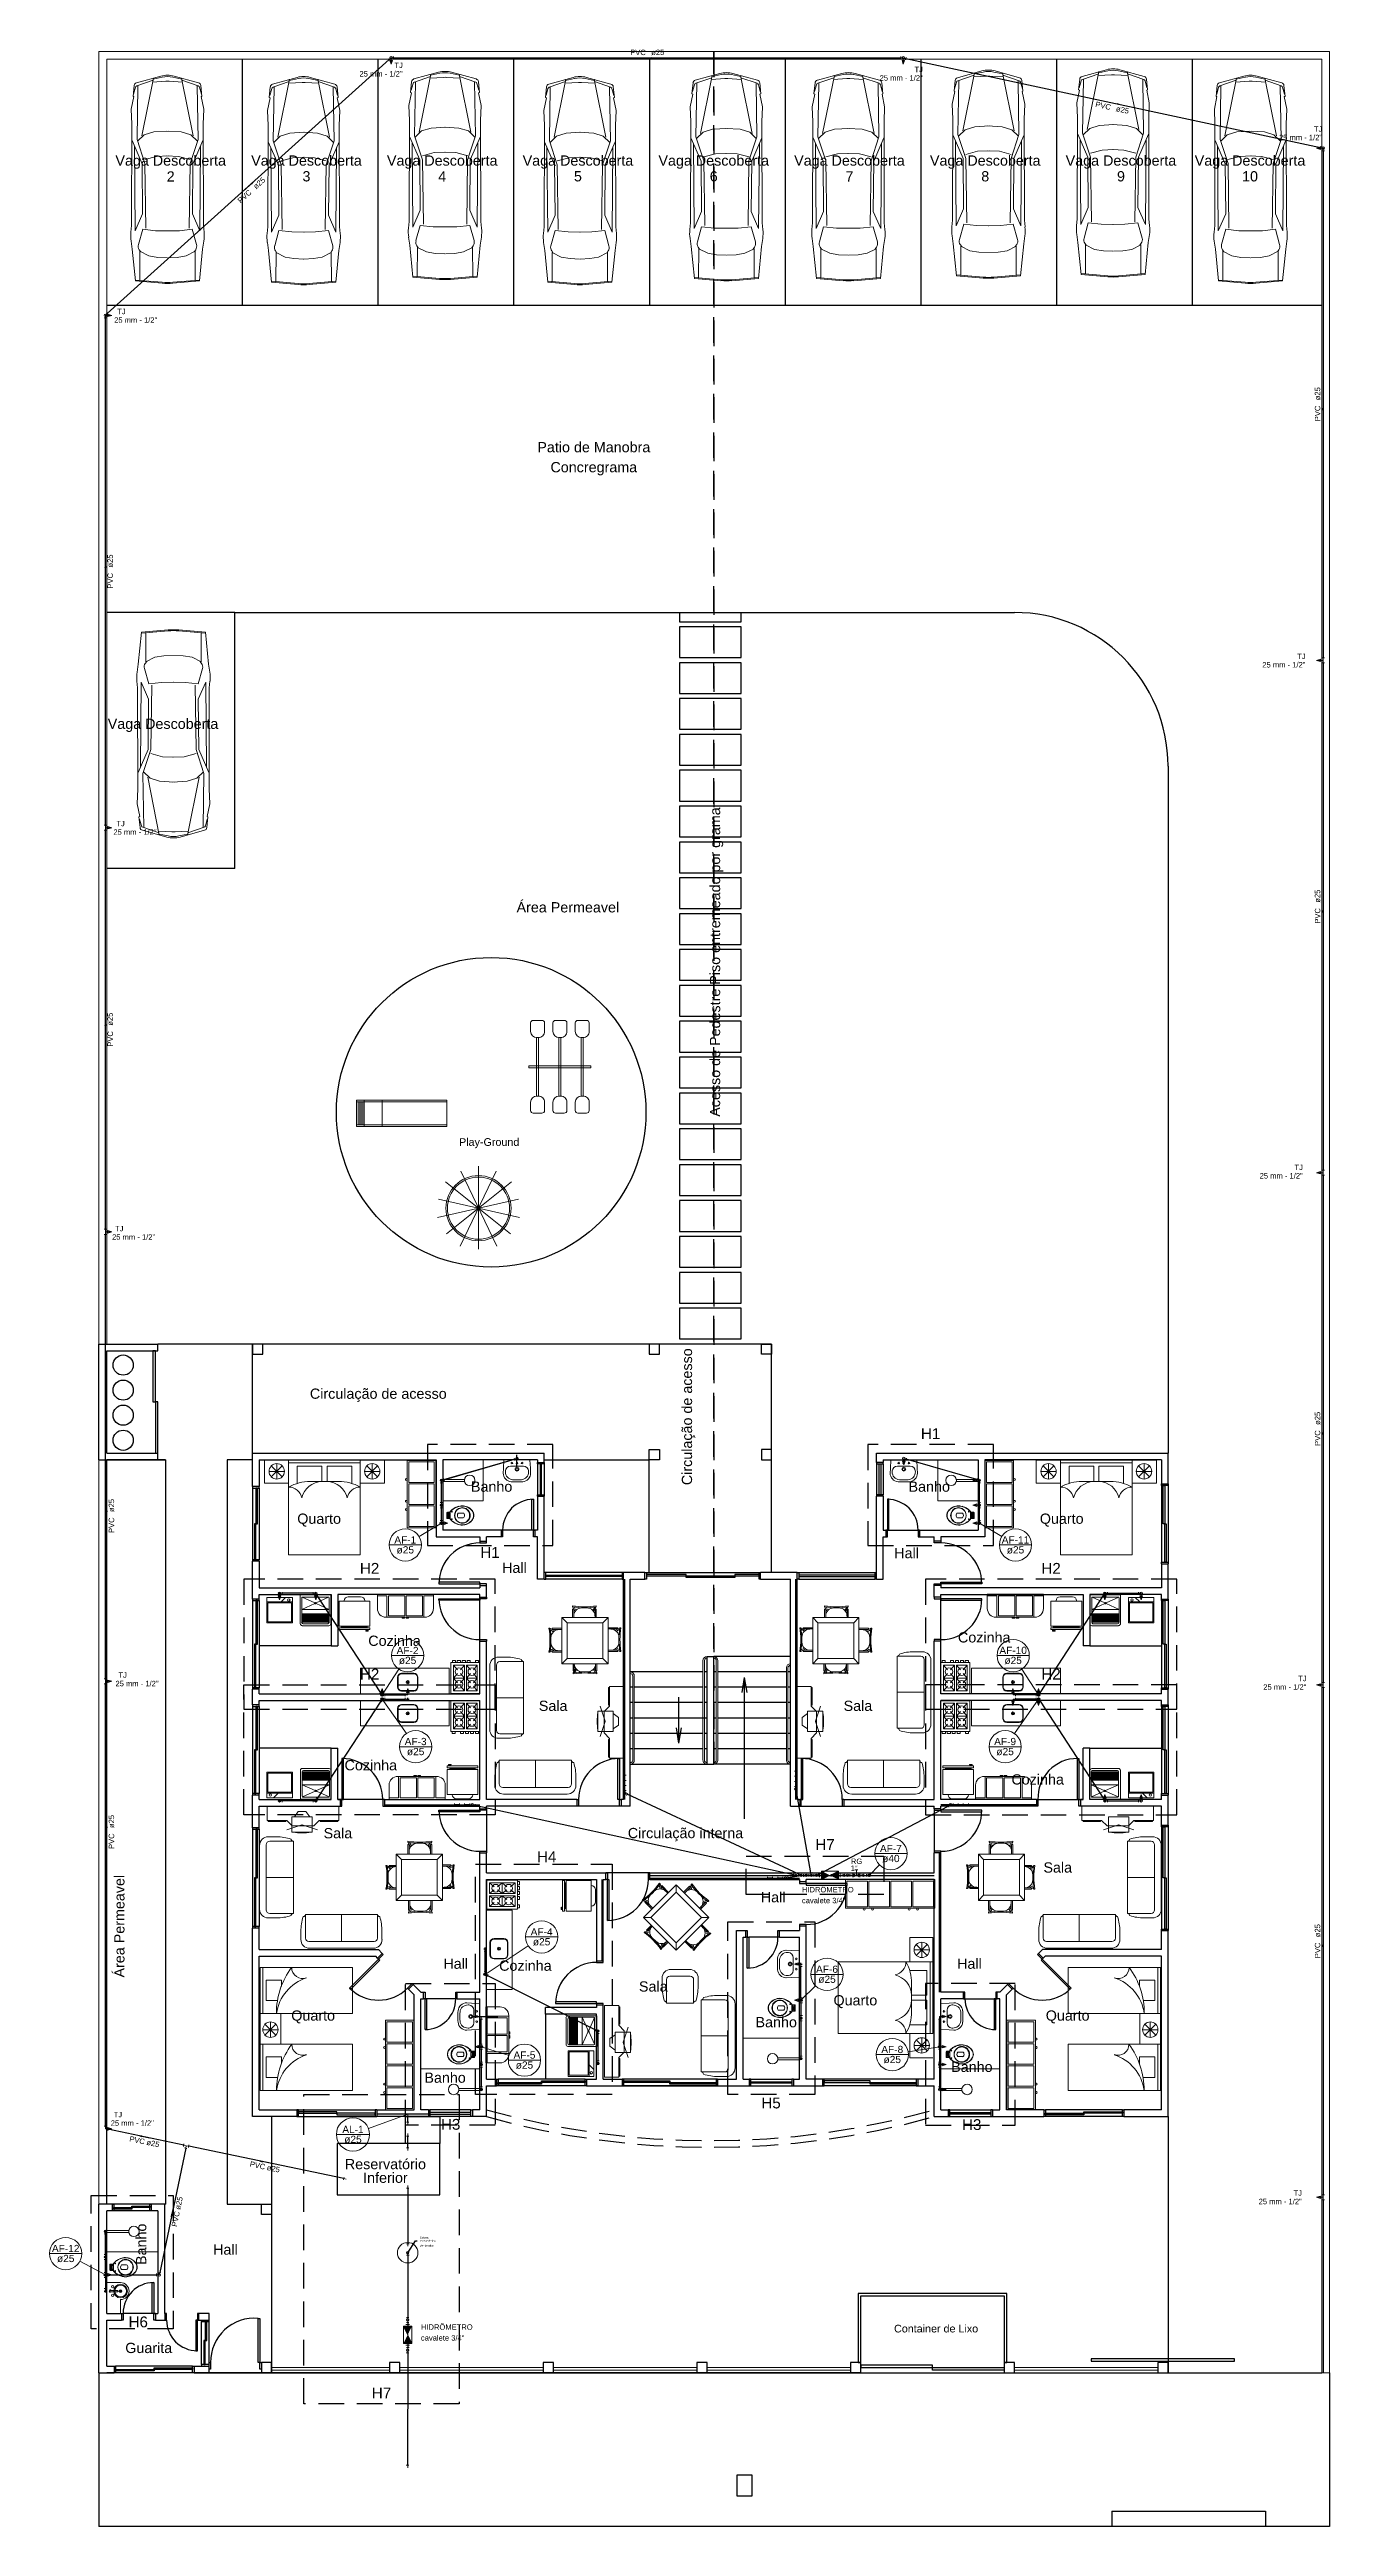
# Model space of a CAD drawing. Header units: inches. Extents: x -21 to 129, y -108 to 34.
# Drawn here: x 38.7 to 63.69, y -17.86 to 30.5 of the extents above; entities that cross this region are included whole.
import ezdxf

# ---------------------------------------------------------------- set-up
doc = ezdxf.new("R2010")
doc.units = ezdxf.units.IN
doc.header["$MEASUREMENT"] = 0
doc.linetypes.add('Dashed', pattern=[0.75, 0.5, -0.25])
for name, color, linetype, lineweight in [('06', 1, 'Continuous', 30), ('AF-Colunas', 8, 'Continuous', 30), ('AF-Conexões detalhe', 8, 'Continuous', 20), ('AF-Indicação coluna', 5, 'Continuous', 20), ('AF-Textos coluna', 7, 'Continuous', 20), ('AF-Textos conexão', 7, 'Continuous', 20), ('AF-Tubos detalhe', 170, 'Continuous', 30), ('AL-Conexões detalhe', 8, 'Continuous', 20), ('AL-Indicação coluna', 5, 'Continuous', 20), ('AL-Sentido tubo', 9, 'Continuous', 20), ('AL-Textos coluna', 7, 'Continuous', 20), ('AL-Textos conexão', 7, 'Continuous', 20), ('AL-Textos tubo', 7, 'Continuous', 20), ('AL-Tubos detalhe', 3, 'Continuous', 30), ('DI-Detalhes', 6, 'Dashed', 30), ('ESQUADRIAS', 7, 'Continuous', 20), ('PORTA E JANELA', 6, 'Continuous', 30), ('Simbolos', 8, 'Continuous', 20), ('xcota', 1, 'Continuous', 30), ('xEIXO', 3, 'Continuous', 30), ('XJANELAS E PORTAS', 4, 'Continuous', 30), ('xMOVEIS', 253, 'Continuous', 20), ('xMURO', 4, 'Continuous', 20), ('XPAREDE', 7, 'Continuous', 30), ('xPISO', 4, 'Continuous', 30), ('xPROJEÇÃO', 4, 'Dashed', 30), ('xTEXTO', 7, 'Continuous', 20)]:
    doc.layers.add(name, color=color, linetype=linetype, lineweight=lineweight)
doc.styles.add('Arial', font='arial.ttf')
doc.dimstyles.new('cota-25', dxfattribs={"dimtxt": 0.0375, "dimasz": 0.0375, "dimexe": 0.0375, "dimexo": 0.0375, "dimgap": 0.05, "dimtad": 0, "dimzin": 4, "dimdsep": 46, "dimtxsty": 'Arial', "dimblk": 'OBLIQUE', "dimcen": 0.0375, "dimdle": 0.0375, "dimclrd": 256, "dimclrt": 4, "dimadec": 0, "dimazin": 1, "dimtfac": 1, "dimtix": 1, "dimtofl": 0, "dimtmove": 0, "dimatfit": 3, "dimfxl": 0, "dimtolj": 1, "dimtzin": 0, "dimlwd": -1, "dimarcsym": 0})

msp = doc.modelspace()

# ---------------------------------------------------------------- texts
at = {"layer": 'AF-Textos coluna', "char_height": 0.1412, "attachment_point": 8, "line_spacing_factor": 0.798, "style": 'Arial'}
for s, insert, width in [('AF-1', (45.646, 1.332), 0.44237), ('AF-11', (57.56, 1.332), 0.44237), ('ø25', (45.646, 1.134), 0.3517), ('ø25', (57.56, 1.134), 0.3517), ('AF-2', (45.691, -0.827), 0.6237), ('ø25', (45.691, -1.024), 0.3517), ('AF-10', (57.514, -0.827), 0.6237), ('ø25', (57.514, -1.024), 0.3517), ('AF-3', (45.848, -2.606), 0.44237), ('ø25', (45.848, -2.804), 0.3517), ('AF-9', (57.357, -2.606), 0.44237), ('ø25', (57.357, -2.804), 0.3517), ('AF-7', (55.127, -4.693), 0.44237), ('ø40', (55.127, -4.891), 0.3517), ('AF-4', (48.308, -6.32), 0.44237), ('ø25', (48.308, -6.517), 0.3517), ('AF-6', (53.88, -7.051), 0.44237), ('ø25', (53.88, -7.249), 0.3517), ('AF-5', (47.973, -8.726), 0.44237), ('AF-8', (55.154, -8.618), 0.6237), ('ø25', (55.154, -8.815), 0.3517), ('ø25', (47.973, -8.924), 0.3517), ('AF-12', (39.016, -12.502), 0.44237), ('ø25', (39.016, -12.7), 0.3517)]:
    msp.add_mtext(s, dxfattribs=dict(at, insert=insert, width=width))
at = {"layer": 'AF-Textos conexão', "char_height": 0.1059, "line_spacing_factor": 0.798, "style": 'Arial'}
for s, insert, width, attachment_point in [('25 mm - 1/2"', (45.593, 29.97), 0.91767, 9), ('TJ', (45.597, 30.136), 0.19737, 9), ('25 mm - 1/2"', (55.749, 29.89), 0.91767, 9), ('TJ', (55.753, 30.055), 0.19737, 9), ('25 mm - 1/2"', (63.547, 28.727), 0.91767, 9), ('TJ', (63.55, 28.892), 0.19737, 9), ('25 mm - 1/2"', (40.803, 25.163), 0.91767, 9), ('TJ', (40.183, 25.329), 0.19737, 9), ('25 mm - 1/2"', (63.221, 18.433), 0.91767, 9), ('TJ', (63.225, 18.598), 0.19737, 9), ('25 mm - 1/2"', (40.789, 15.167), 0.91767, 9), ('TJ', (40.169, 15.332), 0.19737, 9), ('TJ', (63.171, 8.622), 0.19737, 9), ('25 mm - 1/2"', (63.168, 8.456), 0.91767, 9), ('25 mm - 1/2"', (40.763, 7.261), 0.91767, 9), ('TJ', (40.143, 7.426), 0.19737, 9), ('25 mm - 1/2"', (40.829, -1.456), 0.91767, 9), ('TJ', (40.209, -1.291), 0.19737, 9), ('25 mm - 1/2"', (63.239, -1.524), 0.91767, 9), ('TJ', (63.243, -1.358), 0.19737, 9), ('RG', (54.346, -4.926), 0.24141, 7), ('1"', (54.341, -5.06), 0.28151, 7), ('25 mm - 1/2"', (40.737, -10.037), 0.91767, 9), ('TJ', (40.117, -9.871), 0.19737, 9), ('25 mm - 1/2"', (63.149, -11.568), 0.91767, 9), ('TJ', (63.153, -11.402), 0.19737, 9)]:
    msp.add_mtext(s, dxfattribs=dict(at, insert=insert, width=width, attachment_point=attachment_point))
at = {"layer": 'AL-Textos coluna', "char_height": 0.1412, "attachment_point": 8, "line_spacing_factor": 0.798, "style": 'Arial'}
for s, insert, width in [('AL-1', (44.625, -10.177), 0.46012), ('ø25', (44.625, -10.374), 0.37511)]:
    msp.add_mtext(s, dxfattribs=dict(at, insert=insert, width=width))
at = {"layer": 'AL-Textos conexão', "char_height": 0.1059, "attachment_point": 7, "line_spacing_factor": 0.798, "style": 'Arial'}
for s, insert, width in [('cavalete 3/4"', (53.39, -5.692), 0.92789), ('HIDRÔMETRO', (53.39, -5.48), 1.10089), ('HIDRÔMETRO', (45.951, -14.019), 1.10089), ('cavalete 3/4"', (45.951, -14.231), 0.92789)]:
    msp.add_mtext(s, dxfattribs=dict(at, insert=insert, width=width))
at = {"layer": 'AL-Textos tubo', "char_height": 0.1059, "line_spacing_factor": 0.798, "style": 'Arial'}
for s, insert, width, attachment_point, rotation in [('PVC', (50.342, 30.388), 0.33632, 9, 0.0003), ('ø25', (50.448, 30.388), 0.28133, 7, 0.0003), ('PVC', (59.409, 29.316), 0.33632, 9, 347.8752), ('ø25', (59.513, 29.294), 0.28133, 7, 347.8752), ('PVC', (42.658, 27.693), 0.33632, 9, 42.0204), ('ø25', (42.737, 27.764), 0.28133, 7, 42.0204), ('ø25', (63.512, 23.652), 0.28133, 7, 90.0003), ('PVC', (63.512, 23.546), 0.33632, 9, 90.0003), ('ø25', (39.939, 20.386), 0.28133, 7, 90.0003), ('PVC', (39.939, 20.28), 0.33632, 9, 90.0003), ('ø25', (63.512, 13.843), 0.28133, 7, 90.0003), ('PVC', (63.512, 13.737), 0.33632, 9, 90.0003), ('ø25', (39.939, 11.441), 0.28133, 7, 90.0003), ('PVC', (39.939, 11.335), 0.33632, 9, 90.0003), ('ø25', (63.512, 3.649), 0.28133, 7, 90.0003), ('PVC', (63.512, 3.543), 0.33632, 9, 90.0003), ('ø25', (39.964, 1.947), 0.28133, 7, 90.0003), ('PVC', (39.964, 1.841), 0.33632, 9, 90.0003), ('ø25', (39.964, -4.222), 0.28133, 7, 90.0003), ('PVC', (39.964, -4.328), 0.33632, 9, 90.0003), ('ø25', (63.512, -6.353), 0.28133, 7, 90.0003), ('PVC', (63.512, -6.459), 0.33632, 9, 90.0003), ('PVC', (40.251, -10.339), 0.28133, 7, 348.1941), ('ø25', (40.584, -10.408), 0.28133, 7, 348.1941), ('PVC', (42.602, -10.831), 0.28133, 7, 348.1941), ('ø25', (42.935, -10.9), 0.28133, 7, 348.1941), ('ø25', (41.254, -11.682), 0.28133, 7, 78.1941), ('PVC', (41.185, -12.014), 0.28133, 7, 78.1941)]:
    msp.add_mtext(s, dxfattribs=dict(at, insert=insert, width=width, attachment_point=attachment_point, rotation=rotation))
at = {"layer": 'DI-Detalhes', "char_height": 0.2118, "attachment_point": 8, "line_spacing_factor": 0.798, "style": 'Arial'}
for s, insert, width in [('H1', (55.902, 3.372), 0.40896), ('H1', (47.299, 1.052), 0.40896), ('H2', (44.949, 0.741), 0.40896), ('H2', (58.255, 0.741), 0.40896), ('H2', (44.949, -1.324), 0.40896), ('H2', (58.255, -1.324), 0.40896), ('H4', (48.407, -4.889), 0.40896), ('H7', (53.841, -4.65), 0.40896), ('H5', (52.787, -9.699), 0.40896), ('H3', (46.532, -10.116), 0.40896), ('H3', (56.706, -10.121), 0.40896), ('H6', (40.432, -13.973), 0.5869), ('H7', (45.182, -15.359), 0.40896)]:
    msp.add_mtext(s, dxfattribs=dict(at, insert=insert, width=width))
at = {"layer": 'xcota', "color": 4, "char_height": 0.0375, "style": 'Arial'}
for s, insert, attachment_point in [('---\\PVer detalhe', (46.063, -12.395), 8), ('Coluna\\PPiezométrica', (45.931, -12.301), 7)]:
    msp.add_mtext(s, dxfattribs=dict(at, insert=insert, attachment_point=attachment_point))
at = {"layer": 'xTEXTO', "line_spacing_factor": 0.798, "style": 'Arial'}
for s, insert, char_height, width, attachment_point in [('Vaga Descoberta', (41.066, 28.171), 0.20003, 3.31562, 8), ('2', (41.066, 27.921), 0.2, 0.21627, 8), ('Vaga Descoberta', (43.717, 28.171), 0.20003, 3.31562, 8), ('3', (43.717, 27.921), 0.2, 0.21627, 8), ('Vaga Descoberta', (46.367, 28.171), 0.20003, 3.31562, 8), ('4', (46.367, 27.921), 0.2, 0.21627, 8), ('Vaga Descoberta', (49.017, 28.171), 0.20003, 3.31562, 8), ('5', (49.017, 27.921), 0.2, 0.21627, 8), ('Vaga Descoberta', (51.668, 28.171), 0.20003, 3.31562, 8), ('6', (51.668, 27.921), 0.2, 0.21627, 8), ('Vaga Descoberta', (54.318, 28.171), 0.20003, 3.31562, 8), ('7', (54.318, 27.921), 0.2, 0.21627, 8), ('Vaga Descoberta', (56.969, 28.171), 0.20003, 3.31562, 8), ('8', (56.969, 27.921), 0.2, 0.21627, 8), ('Vaga Descoberta', (59.619, 28.171), 0.20003, 3.31562, 8), ('9', (59.619, 27.921), 0.2, 0.21627, 8), ('Vaga Descoberta', (62.139, 28.171), 0.20003, 3.31562, 8), ('10', (62.139, 27.921), 0.2, 0.32294, 8), ('Patio de Manobra', (49.327, 22.633), 0.20003, 3.31562, 8), ('Concregrama', (49.327, 22.185), 0.20003, 2.37895, 8), ('Vaga Descoberta', (40.916, 17.175), 0.20003, 3.31562, 8), ('Área Permeavel', (48.82, 13.65), 0.20003, 2.91962, 8), ('Play-Ground', (46.696, 9.245), 0.15002, 1.70311, 1), ('Circulação de acesso', (45.119, 4.096), 0.20003, 4.07256, 8), ('Banho', (47.332, 2.34), 0.2, 1.08134, 8), ('Banho', (55.876, 2.34), 0.2, 1.08134, 8), ('Quarto', (43.964, 1.662), 0.2, 1.29761, 8), ('Quarto', (58.462, 1.662), 0.2, 1.29761, 8), ('Hall', (47.777, 0.756), 0.2, 0.6488, 8), ('Hall', (55.434, 1.043), 0.2, 0.6488, 8), ('Cozinha', (45.436, -0.669), 0.2, 1.36921, 8), ('Cozinha', (56.949, -0.603), 0.2, 1.36921, 8), ('Sala', (48.533, -1.939), 0.2, 0.75694, 8), ('Sala', (54.484, -1.939), 0.2, 0.75694, 8), ('Cozinha', (44.973, -3.099), 0.2, 1.36921, 8), ('Cozinha', (57.993, -3.376), 0.2, 1.36921, 8), ('Sala', (44.331, -4.426), 0.2, 0.75694, 8), ('Circulação interna', (51.117, -4.482), 0.20003, 3.49536, 8), ('Sala', (58.385, -5.095), 0.2, 0.75694, 8), ('Hall', (52.828, -5.676), 0.2, 0.6488, 8), ('Hall', (46.63, -6.973), 0.2, 0.6488, 8), ('Hall', (56.661, -6.973), 0.2, 0.6488, 8), ('Cozinha', (47.991, -7.012), 0.2, 1.36921, 8), ('Sala', (50.488, -7.418), 0.2, 0.75694, 8), ('Quarto', (54.433, -7.74), 0.2, 1.29761, 8), ('Quarto', (43.847, -8.038), 0.2, 1.29761, 8), ('Banho', (52.888, -8.115), 0.2, 1.08134, 8), ('Quarto', (58.578, -8.038), 0.2, 1.29761, 8), ('Banho', (46.423, -9.198), 0.2, 1.08134, 8), ('Banho', (56.708, -8.987), 0.2, 1.08134, 8), ('Reservatório\\PInferior', (45.258, -11.152), 0.20003, 1.08134, 8), ('Hall', (42.134, -12.555), 0.2, 0.6488, 8), ('Container de Lixo', (56.01, -14.072), 0.15002, 2.54042, 8), ('Guarita', (40.637, -14.475), 0.2, 1.36921, 8)]:
    msp.add_mtext(s, dxfattribs=dict(at, insert=insert, char_height=char_height, width=width, attachment_point=attachment_point))
at = {"layer": 'xTEXTO', "attachment_point": 8, "rotation": 90, "line_spacing_factor": 0.798, "style": 'Arial'}
for s, insert, char_height, width in [('Acesso de Pedestre Piso entremeado por grama', (51.854, 12.684), 0.20003, 9.37113), ('Circulação de acesso', (51.307, 3.807), 0.20003, 4.07256), ('Área Permeavel', (40.166, -6.139), 0.20003, 2.91962), ('Banho', (40.592, -12.349), 0.2, 1.08134)]:
    msp.add_mtext(s, dxfattribs=dict(at, insert=insert, char_height=char_height, width=width))

# ---------------------------------------------------------------- blocks, each defined once
blk = doc.blocks.new('_Closed')
at = {"color": 0, "linetype": 'ByBlock', "lineweight": -2}
for p, q in [((-1, 0.166667), (0, 0)), ((-1, 0.166667), (-1, -0.166667)), ((0, 0), (-1, -0.166667)), ((0, 0), (-1, 0))]:
    blk.add_line(p, q, dxfattribs=at)
blk = doc.blocks.new('_Oblique')
at = {"color": 0, "linetype": 'ByBlock', "lineweight": -2}
blk.add_line((-0.5, -0.5), (0.5, 0.5), dxfattribs=at)

# ---------------------------------------------------------------- hatches: boundary and pattern name
at = {"layer": 'Simbolos'}
for points in [[(54.105, -5.064), (54.105, -5.227), (53.77, -5.064), (53.77, -5.227)], [(54.105, -5.064), (54.105, -5.227), (53.77, -5.064), (53.77, -5.227)], [(54.105, -5.064), (54.105, -5.227), (53.77, -5.064), (53.77, -5.227)], [(45.611, -13.95), (45.774, -13.95), (45.611, -14.285), (45.774, -14.285)], [(45.611, -13.95), (45.774, -13.95), (45.611, -14.285), (45.774, -14.285)], [(45.611, -13.95), (45.774, -13.95), (45.611, -14.285), (45.774, -14.285)]]:
    msp.add_hatch(color=256, dxfattribs=at).paths.add_polyline_path(points)
at = {"layer": 'Simbolos', "linetype": 'Continuous'}
for points in [[(54.453, -5.146), (54.4, -5.104), (54.4, -5.188)], [(54.505, -5.104), (54.505, -5.188), (54.453, -5.146)]]:
    msp.add_hatch(color=256, dxfattribs=at).paths.add_polyline_path(points)

# ---------------------------------------------------------------- linework, layer by layer
at = {"layer": '06', "color": 1}
for centre in [(40.138, 4.816), (40.138, 4.327), (40.138, 3.837), (40.138, 3.348)]:
    msp.add_circle(centre, 0.197, dxfattribs=at)
at = {"layer": 'AF-Colunas', "linetype": 'Continuous', "const_width": 0.025}
for points in [[(46.364, 1.73, 1), (46.339, 1.73, 1)], [(56.866, 1.731, 1), (56.841, 1.731, 1)], [(45.207, -1.625, 1), (45.182, -1.625, 1)], [(45.207, -1.705, 1), (45.182, -1.705, 1)], [(58.024, -1.625, 1), (57.999, -1.625, 1)], [(58.024, -1.705, 1), (57.999, -1.705, 1)], [(54.715, -5.146, 1), (54.69, -5.146, 1)], [(47.22, -7.079, 1), (47.195, -7.079, 1)], [(53.381, -7.585, 1), (53.356, -7.585, 1)], [(47.14, -8.491, 1), (47.115, -8.491, 1)], [(56.091, -8.491, 1), (56.066, -8.491, 1)], [(39.803, -12.947, 1), (39.778, -12.947, 1)]]:
    msp.add_lwpolyline(points, format="xyb", close=True, dxfattribs=at)
at = {"layer": 'AF-Colunas', "linetype": 'Continuous'}
for centre in [(46.352, 1.73), (56.854, 1.731), (45.194, -1.625), (45.194, -1.705), (58.012, -1.625), (58.012, -1.705), (54.703, -5.146), (47.207, -7.079), (53.368, -7.585), (47.127, -8.491), (56.079, -8.491), (39.791, -12.947)]:
    msp.add_circle(centre, 0.025, dxfattribs=at)
at = {"layer": 'AF-Conexões detalhe', "linetype": 'Continuous'}
for p, q in [((45.349, 30.283), (45.315, 30.32)), ((45.369, 30.335), (45.332, 30.301)), ((45.344, 30.285), (45.394, 30.285)), ((45.344, 30.285), (45.369, 30.21)), ((45.369, 30.335), (45.419, 30.335)), ((45.369, 30.335), (45.369, 30.21)), ((45.394, 30.285), (45.369, 30.21)), ((45.419, 30.31), (45.419, 30.36)), ((55.32, 30.31), (55.32, 30.36)), ((55.37, 30.335), (55.32, 30.335)), ((55.345, 30.285), (55.395, 30.285)), ((55.345, 30.285), (55.37, 30.21)), ((55.37, 30.335), (55.419, 30.324)), ((55.37, 30.335), (55.37, 30.21)), ((55.395, 30.285), (55.37, 30.21)), ((55.414, 30.3), (55.425, 30.349)), ((63.515, 28.599), (63.44, 28.574)), ((63.565, 28.574), (63.44, 28.574)), ((63.515, 28.549), (63.44, 28.574)), ((63.511, 28.56), (63.521, 28.609)), ((63.515, 28.599), (63.515, 28.549)), ((63.565, 28.574), (63.516, 28.585)), ((63.565, 28.574), (63.565, 28.524)), ((63.54, 28.524), (63.59, 28.524)), ((39.816, 25.259), (39.766, 25.259)), ((39.791, 25.309), (39.828, 25.342)), ((39.791, 25.309), (39.791, 25.259)), ((39.791, 25.309), (39.916, 25.309)), ((39.845, 25.324), (39.811, 25.361)), ((39.841, 25.284), (39.841, 25.334)), ((39.841, 25.334), (39.916, 25.309)), ((39.841, 25.284), (39.916, 25.309)), ((63.515, 18.598), (63.44, 18.573)), ((63.565, 18.573), (63.44, 18.573)), ((63.515, 18.548), (63.44, 18.573)), ((63.515, 18.598), (63.515, 18.548)), ((63.54, 18.623), (63.59, 18.623)), ((63.54, 18.523), (63.59, 18.523)), ((63.565, 18.573), (63.565, 18.623)), ((63.565, 18.573), (63.565, 18.523)), ((39.816, 15.357), (39.766, 15.357)), ((39.816, 15.257), (39.766, 15.257)), ((39.791, 15.307), (39.791, 15.357)), ((39.791, 15.307), (39.791, 15.257)), ((39.791, 15.307), (39.916, 15.307)), ((39.841, 15.282), (39.841, 15.332)), ((39.841, 15.332), (39.916, 15.307)), ((39.841, 15.282), (39.916, 15.307)), ((63.515, 8.596), (63.44, 8.571)), ((63.565, 8.571), (63.44, 8.571)), ((63.515, 8.546), (63.44, 8.571)), ((63.515, 8.596), (63.515, 8.546)), ((63.54, 8.621), (63.59, 8.621)), ((63.54, 8.521), (63.59, 8.521)), ((63.565, 8.571), (63.565, 8.621)), ((63.565, 8.571), (63.565, 8.521)), ((39.816, 7.468), (39.766, 7.468)), ((39.816, 7.368), (39.766, 7.368)), ((39.791, 7.418), (39.791, 7.468)), ((39.791, 7.418), (39.791, 7.368)), ((39.791, 7.418), (39.916, 7.418)), ((39.841, 7.393), (39.841, 7.443)), ((39.841, 7.443), (39.916, 7.418)), ((39.841, 7.393), (39.916, 7.418)), ((47.786, 2.953), (47.772, 3.001)), ((47.827, 2.991), (47.779, 2.977)), ((55.404, 2.941), (55.354, 2.941)), ((55.354, 2.941), (55.378, 2.866)), ((55.379, 2.991), (55.378, 2.866)), ((55.404, 2.941), (55.378, 2.866)), ((55.379, 2.991), (55.427, 2.977)), ((55.434, 3.001), (55.42, 2.953)), ((46.326, 2.515), (46.376, 2.515)), ((46.352, 2.565), (46.4, 2.579)), ((46.352, 2.565), (46.352, 2.515)), ((46.393, 2.603), (46.407, 2.555)), ((56.804, 2.591), (56.729, 2.565)), ((56.854, 2.566), (56.729, 2.565)), ((56.804, 2.541), (56.729, 2.565)), ((56.799, 2.555), (56.813, 2.603)), ((56.804, 2.541), (56.804, 2.591)), ((56.854, 2.566), (56.806, 2.579)), ((56.829, 2.516), (56.879, 2.516)), ((56.854, 2.566), (56.854, 2.516)), ((46.326, 2.13), (46.376, 2.13)), ((46.328, 2.03), (46.378, 2.03)), ((46.352, 2.08), (46.352, 2.13)), ((46.352, 2.08), (46.352, 2.03)), ((56.804, 2.106), (56.729, 2.08)), ((56.854, 2.081), (56.729, 2.08)), ((56.804, 2.056), (56.729, 2.08)), ((56.804, 2.056), (56.804, 2.106)), ((56.829, 2.131), (56.879, 2.131)), ((56.879, 2.031), (56.829, 2.031)), ((56.854, 2.081), (56.854, 2.131)), ((56.854, 2.081), (56.854, 2.031)), ((46.328, 1.78), (46.378, 1.78)), ((46.352, 1.73), (46.352, 1.78)), ((46.352, 1.73), (46.477, 1.73)), ((46.402, 1.755), (46.402, 1.705)), ((46.402, 1.755), (46.477, 1.73)), ((46.402, 1.705), (46.477, 1.73)), ((56.804, 1.756), (56.729, 1.73)), ((56.854, 1.731), (56.729, 1.73)), ((56.804, 1.706), (56.729, 1.73)), ((56.804, 1.706), (56.804, 1.756)), ((56.829, 1.781), (56.879, 1.781)), ((56.854, 1.731), (56.854, 1.781)), ((43.166, 0.31), (43.216, 0.31)), ((43.166, 0.31), (43.192, 0.235)), ((43.192, 0.36), (43.242, 0.36)), ((43.192, 0.36), (43.192, 0.235)), ((43.216, 0.31), (43.192, 0.235)), ((43.242, 0.385), (43.242, 0.335)), ((43.85, 0.385), (43.85, 0.335)), ((43.9, 0.36), (43.85, 0.36)), ((43.875, 0.31), (43.925, 0.31)), ((43.875, 0.31), (43.9, 0.235)), ((43.9, 0.36), (43.927, 0.318)), ((43.9, 0.36), (43.9, 0.235)), ((43.925, 0.31), (43.9, 0.235)), ((43.948, 0.332), (43.906, 0.304)), ((59.3, 0.305), (59.258, 0.332)), ((59.306, 0.36), (59.279, 0.318)), ((59.331, 0.31), (59.281, 0.31)), ((59.281, 0.31), (59.306, 0.235)), ((59.306, 0.36), (59.356, 0.36)), ((59.306, 0.36), (59.306, 0.235)), ((59.331, 0.31), (59.306, 0.235)), ((59.356, 0.385), (59.356, 0.335)), ((59.964, 0.385), (59.964, 0.335)), ((60.014, 0.36), (59.964, 0.36)), ((60.039, 0.31), (59.989, 0.31)), ((59.989, 0.31), (60.013, 0.235)), ((60.014, 0.36), (60.013, 0.235)), ((60.039, 0.31), (60.013, 0.235)), ((39.816, -1.308), (39.766, -1.308)), ((39.816, -1.408), (39.766, -1.408)), ((39.791, -1.358), (39.791, -1.308)), ((39.791, -1.358), (39.791, -1.408)), ((39.791, -1.358), (39.916, -1.358)), ((39.841, -1.383), (39.841, -1.333)), ((39.841, -1.333), (39.916, -1.358)), ((39.841, -1.383), (39.916, -1.358)), ((63.515, -1.405), (63.44, -1.43)), ((63.565, -1.43), (63.44, -1.43)), ((63.515, -1.455), (63.44, -1.43)), ((63.515, -1.405), (63.515, -1.455)), ((63.54, -1.38), (63.59, -1.38)), ((63.565, -1.43), (63.565, -1.38)), ((63.565, -1.43), (63.565, -1.48)), ((45.146, -1.597), (45.188, -1.57)), ((45.188, -1.761), (45.146, -1.733)), ((45.194, -1.625), (45.167, -1.583)), ((45.194, -1.705), (45.167, -1.747)), ((45.169, -1.575), (45.194, -1.5)), ((45.169, -1.575), (45.194, -1.5)), ((45.169, -1.575), (45.219, -1.575)), ((45.169, -1.575), (45.219, -1.575)), ((45.194, -1.625), (45.194, -1.5)), ((45.219, -1.575), (45.194, -1.5)), ((45.194, -1.625), (45.194, -1.5)), ((45.219, -1.575), (45.194, -1.5)), ((45.194, -1.625), (45.244, -1.625)), ((45.194, -1.705), (45.244, -1.705)), ((45.244, -1.6), (45.244, -1.65)), ((45.244, -1.68), (45.244, -1.73)), ((45.644, -1.6), (45.644, -1.65)), ((45.694, -1.625), (45.644, -1.625)), ((45.644, -1.73), (45.644, -1.68)), ((45.694, -1.705), (45.644, -1.705)), ((45.67, -1.575), (45.694, -1.5)), ((45.67, -1.575), (45.72, -1.575)), ((45.694, -1.625), (45.694, -1.5)), ((45.72, -1.575), (45.694, -1.5)), ((57.486, -1.575), (57.511, -1.5)), ((57.486, -1.575), (57.536, -1.575)), ((57.536, -1.755), (57.486, -1.755)), ((57.486, -1.755), (57.511, -1.83)), ((57.512, -1.625), (57.511, -1.5)), ((57.536, -1.575), (57.511, -1.5)), ((57.512, -1.705), (57.511, -1.83)), ((57.536, -1.755), (57.511, -1.83)), ((57.512, -1.625), (57.562, -1.625)), ((57.512, -1.705), (57.562, -1.705)), ((57.562, -1.6), (57.562, -1.65)), ((57.562, -1.68), (57.562, -1.73)), ((57.962, -1.65), (57.962, -1.6)), ((58.012, -1.625), (57.962, -1.625)), ((57.962, -1.73), (57.962, -1.68)), ((58.012, -1.705), (57.962, -1.705)), ((57.986, -1.575), (58.011, -1.5)), ((57.986, -1.575), (58.011, -1.5)), ((57.986, -1.575), (58.036, -1.575)), ((57.986, -1.575), (58.036, -1.575)), ((58.036, -1.755), (57.986, -1.755)), ((57.986, -1.755), (58.011, -1.83)), ((58.036, -1.755), (57.986, -1.755)), ((57.986, -1.755), (58.011, -1.83)), ((58.012, -1.625), (58.011, -1.5)), ((58.036, -1.575), (58.011, -1.5)), ((58.012, -1.625), (58.011, -1.5)), ((58.036, -1.575), (58.011, -1.5)), ((58.012, -1.705), (58.011, -1.83)), ((58.012, -1.705), (58.011, -1.83)), ((58.036, -1.755), (58.011, -1.83)), ((58.036, -1.755), (58.011, -1.83)), ((58.012, -1.625), (58.039, -1.583)), ((58.012, -1.705), (58.039, -1.747)), ((58.018, -1.569), (58.06, -1.597)), ((58.06, -1.733), (58.018, -1.76)), ((63.54, -1.48), (63.59, -1.48)), ((49.908, -3.192), (49.958, -3.192)), ((49.908, -3.292), (49.958, -3.292)), ((49.933, -3.142), (49.933, -3.192)), ((49.933, -3.342), (49.933, -3.292)), ((49.933, -3.342), (49.933, -3.392)), ((53.248, -3.112), (53.298, -3.112)), ((53.248, -3.212), (53.298, -3.212)), ((53.248, -3.312), (53.298, -3.312)), ((53.273, -3.062), (53.273, -3.112)), ((53.273, -3.262), (53.273, -3.212)), ((53.273, -3.262), (53.273, -3.312)), ((43.192, -3.69), (43.242, -3.69)), ((43.242, -3.665), (43.242, -3.715)), ((43.85, -3.665), (43.85, -3.715)), ((43.9, -3.69), (43.85, -3.69)), ((43.9, -3.69), (43.927, -3.648)), ((43.906, -3.635), (43.948, -3.662)), ((46.555, -3.77), (46.605, -3.77)), ((46.605, -3.745), (46.605, -3.795)), ((46.705, -3.795), (46.705, -3.745)), ((46.755, -3.77), (46.705, -3.77)), ((46.755, -3.77), (46.805, -3.77)), ((46.805, -3.745), (46.805, -3.795)), ((46.905, -3.745), (46.905, -3.795)), ((46.955, -3.77), (46.905, -3.77)), ((46.955, -3.77), (47.004, -3.781)), ((47.009, -3.756), (46.998, -3.805)), ((49.908, -3.392), (49.958, -3.392)), ((49.908, -3.492), (49.958, -3.492)), ((49.933, -3.542), (49.933, -3.492)), ((49.933, -3.542), (49.978, -3.563)), ((49.989, -3.54), (49.968, -3.586)), ((53.248, -3.412), (53.298, -3.412)), ((53.306, -3.507), (53.257, -3.516)), ((53.273, -3.462), (53.273, -3.412)), ((53.273, -3.462), (53.282, -3.511)), ((56.257, -3.816), (56.234, -3.771)), ((56.29, -3.77), (56.245, -3.793)), ((56.29, -3.77), (56.34, -3.77)), ((56.34, -3.745), (56.34, -3.795)), ((56.44, -3.795), (56.44, -3.745)), ((56.49, -3.77), (56.44, -3.77)), ((56.49, -3.77), (56.54, -3.77)), ((56.54, -3.745), (56.54, -3.795)), ((56.64, -3.745), (56.64, -3.795)), ((56.69, -3.77), (56.64, -3.77)), ((59.258, -3.662), (59.3, -3.634)), ((59.306, -3.69), (59.279, -3.648)), ((59.281, -3.64), (59.306, -3.565)), ((59.281, -3.64), (59.331, -3.64)), ((59.306, -3.69), (59.306, -3.565)), ((59.331, -3.64), (59.306, -3.565)), ((59.306, -3.69), (59.356, -3.69)), ((59.356, -3.665), (59.356, -3.715)), ((59.964, -3.665), (59.964, -3.715)), ((60.014, -3.69), (59.964, -3.69)), ((59.989, -3.64), (60.014, -3.565)), ((59.989, -3.64), (60.039, -3.64)), ((60.014, -3.69), (60.014, -3.565)), ((60.039, -3.64), (60.014, -3.565)), ((52.668, -5.201), (52.718, -5.201)), ((52.718, -5.176), (52.718, -5.226)), ((52.818, -5.176), (52.818, -5.226)), ((52.868, -5.201), (52.818, -5.201)), ((52.868, -5.201), (52.918, -5.201)), ((52.918, -5.176), (52.918, -5.226)), ((53.018, -5.176), (53.018, -5.226)), ((53.068, -5.201), (53.018, -5.201)), ((53.068, -5.201), (53.117, -5.194)), ((53.114, -5.169), (53.12, -5.219)), ((53.219, -5.159), (53.229, -5.111)), ((53.273, -5.146), (53.224, -5.135)), ((53.273, -5.146), (53.323, -5.146)), ((53.317, -5.147), (53.338, -5.102)), ((53.323, -5.121), (53.323, -5.171)), ((53.373, -5.146), (53.328, -5.124)), ((53.373, -5.146), (53.423, -5.146)), ((53.427, -5.177), (53.42, -5.128)), ((53.423, -5.121), (53.423, -5.171)), ((53.473, -5.146), (53.423, -5.152)), ((53.473, -5.146), (53.523, -5.146)), ((53.523, -5.121), (53.523, -5.171)), ((53.54, -5.101), (53.589, -5.092)), ((53.573, -5.146), (53.564, -5.096)), ((53.573, -5.146), (53.623, -5.146)), ((53.623, -5.121), (53.623, -5.171)), ((53.673, -5.146), (53.717, -5.122)), ((53.673, -5.146), (53.723, -5.146)), ((53.706, -5.1), (53.729, -5.144)), ((53.723, -5.121), (53.723, -5.171)), ((53.863, -5.121), (53.863, -5.171)), ((53.863, -5.121), (53.863, -5.171)), ((53.863, -5.121), (53.863, -5.171)), ((53.863, -5.121), (53.863, -5.171)), ((53.863, -5.121), (53.863, -5.171)), ((53.913, -5.146), (53.863, -5.146)), ((53.913, -5.146), (53.863, -5.146)), ((53.913, -5.146), (53.863, -5.146)), ((53.913, -5.146), (53.863, -5.146)), ((53.913, -5.146), (53.863, -5.146)), ((53.913, -5.146), (53.963, -5.146)), ((53.913, -5.146), (53.963, -5.146)), ((53.913, -5.146), (53.963, -5.146)), ((53.913, -5.146), (53.963, -5.146)), ((53.913, -5.146), (53.963, -5.146)), ((53.963, -5.121), (53.963, -5.171)), ((53.963, -5.121), (53.963, -5.171)), ((53.963, -5.121), (53.963, -5.171)), ((53.963, -5.121), (53.963, -5.171)), ((53.963, -5.121), (53.963, -5.171)), ((54.153, -5.146), (54.103, -5.146)), ((54.153, -5.146), (54.103, -5.146)), ((54.153, -5.146), (54.103, -5.146)), ((54.153, -5.146), (54.103, -5.146)), ((54.153, -5.146), (54.103, -5.146)), ((54.217, -5.121), (54.142, -5.146)), ((54.217, -5.121), (54.142, -5.146)), ((54.217, -5.121), (54.142, -5.146)), ((54.217, -5.121), (54.142, -5.146)), ((54.217, -5.121), (54.142, -5.146)), ((54.217, -5.171), (54.142, -5.146)), ((54.217, -5.171), (54.142, -5.146)), ((54.217, -5.171), (54.142, -5.146)), ((54.217, -5.171), (54.142, -5.146)), ((54.217, -5.171), (54.142, -5.146)), ((54.153, -5.146), (54.203, -5.146)), ((54.153, -5.146), (54.203, -5.146)), ((54.153, -5.146), (54.203, -5.146)), ((54.153, -5.146), (54.203, -5.146)), ((54.153, -5.146), (54.203, -5.146)), ((54.217, -5.121), (54.217, -5.171)), ((54.217, -5.121), (54.217, -5.171)), ((54.217, -5.121), (54.217, -5.171)), ((54.217, -5.121), (54.217, -5.171)), ((54.217, -5.121), (54.217, -5.171)), ((54.228, -5.121), (54.228, -5.171)), ((54.278, -5.146), (54.228, -5.146)), ((54.278, -5.146), (54.228, -5.146)), ((54.278, -5.146), (54.228, -5.146)), ((54.278, -5.146), (54.228, -5.146)), ((54.278, -5.146), (54.228, -5.146)), ((54.278, -5.146), (54.328, -5.146)), ((54.328, -5.121), (54.328, -5.171)), ((54.403, -5.121), (54.403, -5.171)), ((54.453, -5.146), (54.403, -5.146)), ((54.453, -5.146), (54.503, -5.146)), ((54.503, -5.121), (54.503, -5.171)), ((54.598, -5.121), (54.523, -5.146)), ((54.598, -5.171), (54.523, -5.146)), ((54.603, -5.146), (54.553, -5.146)), ((54.598, -5.121), (54.598, -5.171)), ((54.603, -5.146), (54.653, -5.146)), ((54.653, -5.121), (54.653, -5.171)), ((54.653, -5.121), (54.653, -5.171)), ((54.703, -5.146), (54.653, -5.146)), ((47.183, -6.629), (47.233, -6.629)), ((47.207, -6.579), (47.207, -6.629)), ((47.183, -7.029), (47.233, -7.029)), ((47.207, -7.079), (47.207, -7.029)), ((47.207, -7.079), (47.252, -7.102)), ((47.263, -7.079), (47.241, -7.124)), ((53.318, -6.852), (53.243, -6.877)), ((53.368, -6.877), (53.243, -6.877)), ((53.318, -6.902), (53.243, -6.877)), ((53.318, -6.852), (53.318, -6.902)), ((53.393, -6.927), (53.343, -6.927)), ((53.368, -6.877), (53.368, -6.927)), ((53.318, -7.56), (53.243, -7.585)), ((53.368, -7.585), (53.243, -7.585)), ((53.318, -7.61), (53.243, -7.585)), ((53.318, -7.56), (53.318, -7.61)), ((53.342, -7.535), (53.392, -7.535)), ((53.35, -7.635), (53.4, -7.635)), ((53.368, -7.585), (53.368, -7.535)), ((53.368, -7.585), (53.368, -7.635)), ((47.152, -7.952), (47.102, -7.952)), ((47.127, -7.902), (47.127, -7.952)), ((49.352, -8.185), (49.374, -8.14)), ((49.407, -8.185), (49.363, -8.162)), ((49.407, -8.185), (49.407, -8.235)), ((53.344, -7.985), (53.394, -7.985)), ((53.35, -7.885), (53.4, -7.885)), ((53.368, -7.935), (53.368, -7.885)), ((53.368, -7.935), (53.368, -7.985)), ((56.054, -7.952), (56.104, -7.952)), ((56.079, -7.902), (56.079, -7.952)), ((56.079, -7.902), (56.204, -7.902)), ((56.129, -7.877), (56.129, -7.927)), ((56.129, -7.877), (56.204, -7.902)), ((56.129, -7.927), (56.204, -7.902)), ((47.077, -8.466), (47.002, -8.491)), ((47.127, -8.491), (47.002, -8.491)), ((47.077, -8.516), (47.002, -8.491)), ((47.077, -8.466), (47.077, -8.516)), ((47.099, -8.441), (47.149, -8.441)), ((47.101, -8.541), (47.151, -8.541)), ((47.127, -8.491), (47.127, -8.441)), ((47.127, -8.491), (47.127, -8.541)), ((49.383, -8.235), (49.433, -8.235)), ((53.344, -8.676), (53.394, -8.676)), ((53.368, -8.726), (53.368, -8.676)), ((56.054, -8.441), (56.104, -8.441)), ((56.054, -8.541), (56.104, -8.541)), ((56.079, -8.491), (56.079, -8.441)), ((56.079, -8.491), (56.079, -8.541)), ((56.079, -8.491), (56.204, -8.491)), ((56.129, -8.466), (56.129, -8.516)), ((56.129, -8.466), (56.204, -8.491)), ((56.129, -8.516), (56.204, -8.491)), ((47.101, -8.791), (47.151, -8.791)), ((47.104, -8.891), (47.154, -8.891)), ((47.127, -8.841), (47.127, -8.791)), ((47.127, -8.841), (47.127, -8.891)), ((49.383, -8.77), (49.433, -8.77)), ((49.407, -8.82), (49.407, -8.77)), ((56.054, -8.791), (56.104, -8.791)), ((56.054, -8.891), (56.104, -8.891)), ((56.079, -8.841), (56.079, -8.791)), ((56.079, -8.841), (56.079, -8.891)), ((56.079, -8.841), (56.204, -8.841)), ((56.129, -8.816), (56.129, -8.866)), ((56.129, -8.816), (56.204, -8.841)), ((56.129, -8.866), (56.204, -8.841)), ((47.104, -9.276), (47.154, -9.276)), ((47.127, -9.326), (47.127, -9.276)), ((56.054, -9.276), (56.104, -9.276)), ((56.079, -9.326), (56.079, -9.276)), ((56.079, -9.326), (56.204, -9.326)), ((56.129, -9.301), (56.129, -9.351)), ((56.129, -9.301), (56.204, -9.326)), ((56.129, -9.351), (56.204, -9.326)), ((39.816, -10.044), (39.766, -10.044)), ((39.791, -10.094), (39.791, -10.044)), ((39.791, -10.094), (39.84, -10.104)), ((39.791, -10.094), (39.916, -10.094)), ((39.845, -10.08), (39.835, -10.129)), ((39.841, -10.119), (39.841, -10.069)), ((39.841, -10.069), (39.916, -10.094)), ((39.841, -10.119), (39.916, -10.094)), ((41.315, -10.438), (41.325, -10.389)), ((41.369, -10.424), (41.32, -10.414)), ((41.383, -10.478), (41.334, -10.468)), ((41.369, -10.424), (41.359, -10.473)), ((41.369, -10.424), (41.418, -10.434)), ((41.423, -10.41), (41.413, -10.459)), ((44.439, -11.091), (44.45, -11.042)), ((44.493, -11.077), (44.444, -11.067)), ((63.515, -11.407), (63.44, -11.432)), ((63.565, -11.432), (63.44, -11.432)), ((63.515, -11.457), (63.44, -11.432)), ((63.515, -11.407), (63.515, -11.457)), ((63.54, -11.382), (63.59, -11.382)), ((63.54, -11.482), (63.59, -11.482)), ((63.565, -11.432), (63.565, -11.382)), ((63.565, -11.432), (63.565, -11.482)), ((39.767, -12.147), (39.817, -12.147)), ((39.767, -12.547), (39.817, -12.547)), ((39.791, -12.097), (39.791, -12.147)), ((39.791, -12.597), (39.791, -12.547)), ((45.669, -12.338), (45.719, -12.338)), ((45.669, -12.564), (45.719, -12.564)), ((45.693, -12.388), (45.693, -12.338)), ((45.693, -12.514), (45.693, -12.564)), ((39.765, -12.647), (39.815, -12.647)), ((39.765, -12.897), (39.815, -12.897)), ((39.765, -12.997), (39.815, -12.997)), ((39.791, -12.597), (39.791, -12.647)), ((39.791, -12.947), (39.791, -12.897)), ((39.791, -12.947), (39.791, -12.997)), ((39.791, -12.947), (39.916, -12.947)), ((39.841, -12.922), (39.841, -12.972)), ((39.841, -12.922), (39.916, -12.947)), ((39.841, -12.972), (39.916, -12.947)), ((40.791, -12.922), (40.791, -12.972)), ((40.841, -12.947), (40.791, -12.947)), ((40.876, -12.903), (40.827, -12.892)), ((40.841, -12.947), (40.852, -12.898)), ((39.765, -13.212), (39.815, -13.212)), ((39.791, -13.262), (39.791, -13.212))]:
    msp.add_line(p, q, dxfattribs=at)
for centre in [(45.369, 30.335), (45.369, 30.335), (45.369, 30.335), (55.37, 30.335), (55.37, 30.335), (55.37, 30.335), (63.565, 28.574), (63.565, 28.574), (63.565, 28.574), (39.791, 25.309), (39.791, 25.309), (39.791, 25.309), (47.827, 2.991), (47.827, 2.991), (55.379, 2.991), (55.379, 2.991), (46.352, 2.565), (46.352, 2.565), (46.352, 2.565), (46.352, 2.565), (56.854, 2.566), (56.854, 2.566), (56.854, 2.566), (56.854, 2.566), (46.352, 2.08), (46.352, 2.08), (56.854, 2.081), (56.854, 2.081), (46.352, 1.73), (46.352, 1.73), (46.352, 1.73), (56.854, 1.731), (56.854, 1.731), (56.854, 1.731), (43.192, 0.36), (43.192, 0.36), (43.9, 0.36), (43.9, 0.36), (43.9, 0.36), (59.306, 0.36), (59.306, 0.36), (59.306, 0.36), (60.014, 0.36), (60.014, 0.36), (45.194, -1.625), (45.194, -1.625), (45.194, -1.625), (45.194, -1.625), (45.194, -1.625), (45.194, -1.705), (45.194, -1.705), (45.194, -1.705), (45.194, -1.705), (45.194, -1.705), (58.012, -1.625), (58.012, -1.625), (58.012, -1.625), (58.012, -1.625), (58.012, -1.625), (58.012, -1.705), (58.012, -1.705), (58.012, -1.705), (58.012, -1.705), (58.012, -1.705), (43.192, -3.69), (43.192, -3.69), (43.9, -3.69), (43.9, -3.69), (43.9, -3.69), (46.955, -3.77), (46.955, -3.77), (49.933, -3.542), (49.933, -3.542), (53.273, -3.462), (53.273, -3.462), (56.29, -3.77), (56.29, -3.77), (59.306, -3.69), (59.306, -3.69), (59.306, -3.69), (60.014, -3.69), (60.014, -3.69), (53.068, -5.201), (53.068, -5.201), (53.273, -5.146), (53.273, -5.146), (53.373, -5.146), (53.373, -5.146), (53.473, -5.146), (53.473, -5.146), (53.573, -5.146), (53.573, -5.146), (53.673, -5.146), (53.673, -5.146), (54.278, -5.146), (54.278, -5.146), (54.278, -5.146), (54.278, -5.146), (54.278, -5.146), (54.278, -5.146), (54.703, -5.146), (54.703, -5.146), (47.207, -7.079), (47.207, -7.079), (47.207, -7.079), (47.207, -7.079), (47.207, -7.079), (53.368, -7.585), (53.368, -7.585), (53.368, -7.585), (49.407, -8.185), (49.407, -8.185), (49.407, -8.185), (53.368, -7.935), (53.368, -7.935), (47.127, -8.491), (47.127, -8.491), (47.127, -8.491), (53.368, -8.726), (53.368, -8.726), (53.368, -8.726), (56.079, -8.491), (56.079, -8.491), (56.079, -8.491), (47.127, -8.841), (47.127, -8.841), (49.407, -8.82), (49.407, -8.82), (56.079, -8.841), (56.079, -8.841), (47.127, -9.326), (47.127, -9.326), (47.127, -9.326), (56.079, -9.326), (56.079, -9.326), (56.079, -9.326), (39.791, -12.097), (39.791, -12.097), (39.791, -12.097), (39.791, -12.597), (39.791, -12.597), (45.693, -12.514), (45.693, -12.514), (45.693, -12.514), (39.791, -12.947), (39.791, -12.947), (39.791, -12.947), (40.841, -12.947)]:
    msp.add_circle(centre, 0.025, dxfattribs=at)
at = {"layer": 'AF-Indicação coluna'}
for p, q in [((46.352, 1.73), (45.916, 1.467)), ((56.854, 1.73), (57.29, 1.467)), ((45.331, 1.304), (45.961, 1.304)), ((57.875, 1.304), (57.245, 1.304)), ((45.376, -0.855), (46.006, -0.855)), ((57.83, -0.855), (57.2, -0.855)), ((45.194, -1.625), (45.52, -1.12)), ((58.012, -1.625), (57.685, -1.12)), ((45.194, -1.705), (45.667, -2.377)), ((58.012, -1.705), (57.539, -2.377)), ((45.533, -2.635), (46.163, -2.635)), ((57.673, -2.635), (57.043, -2.635)), ((54.812, -4.721), (55.442, -4.721)), ((54.703, -5.146), (54.904, -4.944)), ((47.207, -7.079), (48.046, -6.522)), ((47.993, -6.348), (48.623, -6.348)), ((53.565, -7.079), (54.195, -7.079)), ((53.368, -7.585), (53.656, -7.3)), ((47.127, -8.491), (47.673, -8.66)), ((54.839, -8.646), (55.469, -8.646)), ((56.077, -8.491), (55.464, -8.594)), ((47.658, -8.754), (48.288, -8.754)), ((38.7, -12.53), (39.33, -12.53)), ((39.791, -12.947), (39.293, -12.679))]:
    msp.add_line(p, q, dxfattribs=at)
for centre in [(45.646, 1.304), (57.56, 1.304), (45.691, -0.855), (57.515, -0.855), (45.848, -2.635), (57.358, -2.635), (55.127, -4.721), (48.308, -6.348), (53.88, -7.079), (47.973, -8.754), (55.154, -8.646), (39.015, -12.53)]:
    msp.add_circle(centre, 0.315, dxfattribs=at)
at = {"layer": 'AF-Tubos detalhe'}
for p, q in [((39.828, 25.342), (45.332, 30.301)), ((45.419, 30.335), (55.32, 30.335)), ((55.419, 30.324), (63.516, 28.585)), ((63.565, 28.524), (63.565, 18.623)), ((39.791, 15.357), (39.791, 25.259)), ((63.565, 18.523), (63.565, 8.621)), ((39.791, 7.468), (39.791, 15.257)), ((63.565, 8.521), (63.565, -1.38)), ((39.791, 2.966), (39.791, 7.368)), ((39.791, -1.308), (39.791, 2.991)), ((46.4, 2.579), (47.779, 2.977)), ((56.806, 2.579), (55.427, 2.977)), ((46.352, 2.13), (46.352, 2.515)), ((56.854, 2.131), (56.854, 2.516)), ((46.352, 1.78), (46.352, 2.03)), ((56.854, 1.781), (56.854, 2.031)), ((43.85, 0.36), (43.242, 0.36)), ((45.167, -1.583), (43.927, 0.318)), ((58.039, -1.583), (59.279, 0.318)), ((59.356, 0.36), (59.964, 0.36)), ((39.791, -10.044), (39.791, -1.408)), ((45.167, -1.747), (43.927, -3.648)), ((45.194, -1.625), (45.194, -1.625)), ((45.194, -1.705), (45.194, -1.705)), ((45.244, -1.625), (45.644, -1.625)), ((45.244, -1.705), (45.644, -1.705)), ((57.962, -1.625), (57.562, -1.625)), ((57.962, -1.705), (57.562, -1.705)), ((58.012, -1.625), (58.012, -1.625)), ((58.012, -1.705), (58.012, -1.705)), ((58.039, -1.747), (59.279, -3.648)), ((63.565, -1.48), (63.565, -11.382)), ((49.933, -3.292), (49.933, -3.192)), ((53.273, -3.212), (53.273, -3.112)), ((53.273, -3.412), (53.273, -3.312)), ((43.85, -3.69), (43.242, -3.69)), ((46.705, -3.77), (46.605, -3.77)), ((46.905, -3.77), (46.805, -3.77)), ((53.224, -5.135), (47.004, -3.781)), ((49.933, -3.492), (49.933, -3.392)), ((53.328, -5.124), (49.978, -3.563)), ((53.564, -5.096), (53.282, -3.511)), ((53.717, -5.122), (56.245, -3.793)), ((56.34, -3.77), (56.44, -3.77)), ((56.54, -3.77), (56.64, -3.77)), ((59.356, -3.69), (59.964, -3.69)), ((52.818, -5.201), (52.718, -5.201)), ((53.018, -5.201), (52.918, -5.201)), ((53.423, -5.152), (53.117, -5.194)), ((53.863, -5.146), (53.323, -5.146)), ((53.863, -5.146), (53.423, -5.146)), ((53.863, -5.146), (53.523, -5.146)), ((53.863, -5.146), (53.623, -5.146)), ((53.863, -5.146), (53.723, -5.146)), ((54.103, -5.146), (53.963, -5.146)), ((54.103, -5.146), (53.963, -5.146)), ((54.103, -5.146), (53.963, -5.146)), ((54.103, -5.146), (53.963, -5.146)), ((54.103, -5.146), (53.963, -5.146)), ((54.403, -5.146), (54.303, -5.146)), ((54.553, -5.146), (54.503, -5.146)), ((47.207, -7.029), (47.207, -6.629)), ((47.252, -7.102), (49.363, -8.162)), ((53.368, -7.535), (53.368, -6.927)), ((53.368, -7.635), (53.368, -7.885)), ((47.127, -8.441), (47.127, -7.952)), ((53.368, -7.985), (53.368, -8.676)), ((56.079, -8.441), (56.079, -7.952)), ((47.127, -8.541), (47.127, -8.791)), ((49.407, -8.235), (49.407, -8.77)), ((56.079, -8.541), (56.079, -8.791)), ((47.127, -8.891), (47.127, -9.276)), ((56.079, -8.891), (56.079, -9.276)), ((41.32, -10.414), (39.84, -10.104)), ((41.359, -10.473), (40.852, -12.898)), ((44.444, -11.067), (41.418, -10.434)), ((63.565, -11.482), (63.565, -14.857)), ((39.791, -12.547), (39.791, -12.147)), ((39.791, -12.897), (39.791, -12.647)), ((39.791, -12.997), (39.791, -13.212)), ((39.841, -12.947), (40.791, -12.947))]:
    msp.add_line(p, q, dxfattribs=at)
at = {"layer": 'AL-Conexões detalhe', "linetype": 'Continuous'}
for p, q in [((45.668, -9.856), (45.718, -9.856)), ((45.668, -9.965), (45.718, -9.965)), ((45.693, -9.806), (45.693, -9.856)), ((45.693, -10.015), (45.693, -9.965)), ((45.668, -10.238), (45.718, -10.238)), ((45.668, -10.469), (45.718, -10.469)), ((45.693, -10.188), (45.693, -10.238)), ((45.693, -10.519), (45.693, -10.469)), ((45.668, -11.253), (45.718, -11.253)), ((45.693, -11.203), (45.693, -11.253)), ((45.668, -13.775), (45.718, -13.775)), ((45.668, -13.875), (45.718, -13.875)), ((45.693, -13.825), (45.693, -13.775)), ((45.693, -13.825), (45.693, -13.875)), ((45.666, -14.467), (45.716, -14.467)), ((45.718, -14.067), (45.668, -14.067)), ((45.668, -14.167), (45.718, -14.167)), ((45.669, -14.367), (45.719, -14.367)), ((45.693, -14.117), (45.693, -14.067)), ((45.693, -14.117), (45.693, -14.167)), ((45.693, -14.417), (45.693, -14.367)), ((45.693, -14.417), (45.693, -14.467)), ((45.666, -16.662), (45.716, -16.662)), ((45.693, -16.712), (45.693, -16.662))]:
    msp.add_line(p, q, dxfattribs=at)
for centre in [(45.693, -13.825), (45.693, -13.825), (45.693, -14.417), (45.693, -14.417)]:
    msp.add_circle(centre, 0.025, dxfattribs=at)
at = {"layer": 'AL-Indicação coluna'}
for p, q in [((45.693, -9.806), (44.93, -10.091)), ((44.3, -10.205), (44.95, -10.205))]:
    msp.add_line(p, q, dxfattribs=at)
msp.add_circle((44.625, -10.205), 0.325, dxfattribs=at)
at = {"layer": 'AL-Sentido tubo'}
for points in [[(50.451, 30.335), (50.289, 30.335)], [(59.547, 29.438), (59.389, 29.472)], [(42.64, 27.876), (42.52, 27.768)], [(63.565, 23.493), (63.565, 23.655)], [(39.791, 20.389), (39.791, 20.227)], [(63.565, 13.684), (63.565, 13.845)], [(39.791, 11.444), (39.791, 11.282)], [(63.565, 3.49), (63.565, 3.652)], [(39.816, 1.95), (39.816, 1.788)], [(39.816, -4.219), (39.816, -4.381)], [(63.565, -6.512), (63.565, -6.35)], [(40.501, -10.242), (40.659, -10.276)], [(42.852, -10.734), (43.01, -10.767)], [(41.089, -11.764), (41.122, -11.606)]]:
    msp.add_lwpolyline(points, dxfattribs=at)
at = {"layer": 'AL-Tubos detalhe'}
for p, q in [((45.693, -9.965), (45.693, -9.856)), ((45.693, -10.469), (45.693, -10.238)), ((45.693, -11.253), (45.693, -12.338)), ((45.693, -12.564), (45.693, -13.775)), ((45.693, -13.875), (45.693, -14.067)), ((45.693, -14.467), (45.692, -16.662)), ((45.693, -14.167), (45.693, -14.367))]:
    msp.add_line(p, q, dxfattribs=at)
at = {"layer": 'DI-Detalhes'}
for points in [[(48.527, 3.266), (46.077, 3.266), (46.077, 1.295), (48.527, 1.295), (48.527, 3.266)], [(54.677, 1.295), (57.128, 1.295), (57.128, 3.266), (54.677, 3.266), (54.677, 1.295)], [(42.496, -1.9), (47.402, -1.9), (47.402, 0.635), (42.496, 0.635), (42.496, -1.9)], [(55.802, -1.9), (60.708, -1.9), (60.708, 0.635), (55.802, 0.635), (55.802, -1.9)], [(47.402, -3.965), (42.496, -3.965), (42.496, -1.43), (47.402, -1.43), (47.402, -3.965)], [(55.802, -3.965), (60.708, -3.965), (60.708, -1.43), (55.802, -1.43), (55.802, -3.965)], [(52.299, -4.773), (54.988, -4.773), (54.988, -5.519), (52.299, -5.519)], [(49.682, -4.926), (49.682, -9.426), (47.018, -9.426), (47.018, -4.926), (49.682, -4.926)], [(51.943, -6.056), (53.643, -6.056), (53.643, -9.426), (51.943, -9.426), (51.943, -6.056)], [(45.652, -7.256), (47.402, -7.256), (47.402, -10.026), (45.652, -10.026), (45.652, -7.256)], [(55.802, -10.026), (57.553, -10.026), (57.553, -7.256), (55.802, -7.256), (55.802, -10.026)], [(43.664, -9.422), (46.7, -9.422), (46.7, -15.464), (43.664, -15.464), (43.664, -9.422)], [(39.516, -11.397), (41.116, -11.397), (41.116, -13.997), (39.516, -13.997), (39.516, -11.397)]]:
    msp.add_lwpolyline(points, close=True, dxfattribs=at)
at = {"layer": 'ESQUADRIAS'}
for p, q in [((51.458, -0.955), (51.458, -2.896)), ((51.488, -0.955), (51.488, -2.896)), ((51.718, -0.955), (51.718, -2.896)), ((51.748, -0.955), (51.748, -2.896)), ((50.088, -1.255), (50.088, -2.896)), ((50.118, -1.255), (50.118, -2.896)), ((53.088, -1.095), (53.088, -2.896)), ((53.118, -1.095), (53.118, -2.896))]:
    msp.add_line(p, q, dxfattribs=at)
for centre, radius, start, end in [((51.538, -0.955), 0.08, 90, 180), ((51.538, -0.955), 0.05, 90, 180), ((51.668, -0.955), 0.08, 0, 90), ((51.668, -0.955), 0.05, 0, 90), ((50.038, -1.255), 0.0798, 359.869, 90.1311), ((50.038, -1.255), 0.0496, 359.531, 90.4691), ((53.168, -1.095), 0.08, 90, 180), ((53.168, -1.095), 0.05, 90, 180), ((50.038, -2.896), 0.0797, 269.81, 0.1895), ((50.038, -2.896), 0.0495, 269.417, 0.5833), ((51.538, -2.896), 0.0797, 179.81, 270.19), ((51.537, -2.896), 0.0495, 179.417, 270.583), ((51.668, -2.896), 0.0797, 269.81, 0.1895), ((51.668, -2.896), 0.0495, 269.417, 0.5833), ((53.168, -2.896), 0.0797, 179.81, 270.19), ((53.167, -2.896), 0.0495, 179.417, 270.583)]:
    msp.add_arc(centre, radius, start, end, dxfattribs=at)
at = {"layer": 'PORTA E JANELA'}
msp.add_lwpolyline([(57.389, -13.307), (54.488, -13.307), (54.488, -14.657), (54.538, -14.657), (54.538, -13.357), (57.339, -13.357), (57.339, -14.657), (57.389, -14.657), (57.389, -13.307)], dxfattribs=at)
for points in [[(54.538, -14.757), (55.938, -14.757), (55.938, -14.707), (54.538, -14.707), (54.538, -14.757)], [(57.339, -14.807), (55.938, -14.807), (55.938, -14.757), (57.339, -14.757), (57.339, -14.807)]]:
    msp.add_lwpolyline(points, close=True, dxfattribs=at)
at = {"layer": 'Simbolos'}
for p, q in [((53.736, -5.146), (53.736, -5.108)), ((53.77, -5.146), (53.736, -5.146)), ((53.736, -5.146), (53.736, -5.184)), ((53.77, -5.227), (54.105, -5.064)), ((54.105, -5.146), (54.139, -5.146)), ((54.139, -5.146), (54.139, -5.108)), ((54.139, -5.146), (54.139, -5.108)), ((54.139, -5.146), (54.139, -5.108)), ((54.139, -5.146), (54.139, -5.184)), ((54.382, -5.112), (54.382, -5.179)), ((54.421, -5.036), (54.484, -5.036)), ((54.453, -5.146), (54.453, -5.036)), ((54.523, -5.112), (54.523, -5.179)), ((45.774, -14.285), (45.611, -13.95)), ((45.693, -13.916), (45.655, -13.916)), ((45.693, -13.916), (45.655, -13.916)), ((45.693, -13.916), (45.655, -13.916)), ((45.693, -13.95), (45.693, -13.916)), ((45.693, -13.916), (45.731, -13.916)), ((45.693, -14.319), (45.655, -14.319)), ((45.693, -14.285), (45.693, -14.319)), ((45.693, -14.319), (45.731, -14.319))]:
    msp.add_line(p, q, dxfattribs=at)
for points in [[(54.105, -5.064), (53.77, -5.064), (53.77, -5.227), (54.105, -5.227), (54.105, -5.064)], [(54.105, -5.064), (53.77, -5.064), (53.77, -5.227), (54.105, -5.227), (54.105, -5.064)], [(54.105, -5.064), (53.77, -5.064), (53.77, -5.227), (54.105, -5.227), (54.105, -5.064)], [(45.611, -13.95), (45.611, -14.285), (45.774, -14.285), (45.774, -13.95), (45.611, -13.95)], [(45.611, -13.95), (45.611, -14.285), (45.774, -14.285), (45.774, -13.95), (45.611, -13.95)], [(45.611, -13.95), (45.611, -14.285), (45.774, -14.285), (45.774, -13.95), (45.611, -13.95)]]:
    msp.add_lwpolyline(points, close=True, dxfattribs=at)
at = {"layer": 'xEIXO'}
for p, q in [((46.352, 2.565), (47.827, 2.991)), ((47.802, 2.991), (47.852, 2.991)), ((47.827, 2.821), (47.827, 3.062)), ((47.827, 2.966), (47.827, 3.016)), ((46.327, 2.565), (46.377, 2.565)), ((46.352, 2.54), (46.352, 2.59)), ((46.327, 2.08), (46.377, 2.08)), ((46.352, 2.055), (46.352, 2.105)), ((46.327, 1.73), (46.377, 1.73)), ((46.352, 1.705), (46.352, 1.755)), ((45.169, -1.705), (45.219, -1.705)), ((45.194, -1.73), (45.194, -1.68)), ((45.669, -1.705), (45.719, -1.705)), ((45.694, -1.73), (45.694, -1.68)), ((43.167, -3.69), (43.217, -3.69)), ((43.192, -3.715), (43.192, -3.665)), ((43.875, -3.69), (43.925, -3.69)), ((43.9, -3.715), (43.9, -3.665)), ((47.182, -6.579), (47.232, -6.579)), ((47.207, -6.604), (47.207, -6.554)), ((47.182, -7.079), (47.232, -7.079)), ((47.207, -7.104), (47.207, -7.054)), ((53.343, -6.877), (53.393, -6.877)), ((53.368, -6.902), (53.368, -6.852)), ((53.343, -7.585), (53.393, -7.585)), ((53.368, -7.61), (53.368, -7.56)), ((46.96, -7.902), (47.451, -7.902)), ((49.382, -8.185), (49.432, -8.185)), ((49.407, -8.21), (49.407, -8.16)), ((53.343, -7.935), (53.393, -7.935)), ((53.368, -7.96), (53.368, -7.91)), ((47.102, -8.491), (47.152, -8.491)), ((47.127, -8.516), (47.127, -8.466)), ((53.368, -8.751), (53.368, -8.701)), ((47.102, -8.841), (47.152, -8.841)), ((47.127, -8.866), (47.127, -8.816)), ((49.382, -8.82), (49.432, -8.82)), ((49.407, -8.845), (49.407, -8.795)), ((53.343, -8.726), (53.393, -8.726)), ((47.102, -9.326), (47.152, -9.326)), ((47.127, -9.351), (47.127, -9.301)), ((39.791, -12.122), (39.791, -12.072)), ((39.766, -12.097), (39.816, -12.097)), ((39.791, -12.622), (39.791, -12.572)), ((39.766, -12.597), (39.816, -12.597)), ((39.766, -12.947), (39.816, -12.947)), ((39.791, -12.972), (39.791, -12.922)), ((39.766, -13.262), (39.816, -13.262)), ((39.791, -13.287), (39.791, -13.237))]:
    msp.add_line(p, q, dxfattribs=at)
at = {"layer": 'XJANELAS E PORTAS'}
for p, q in [((48.227, 2.886), (48.227, 2.285)), ((48.357, 2.886), (48.357, 2.285)), ((54.848, 2.886), (54.848, 2.285)), ((54.978, 2.886), (54.978, 2.285)), ((60.409, 2.465), (60.409, 0.965)), ((60.539, 2.465), (60.539, 0.965)), ((42.666, 2.415), (42.666, 1.015)), ((42.796, 2.415), (42.796, 1.015)), ((49.878, 0.765), (48.387, 0.765)), ((49.878, 0.635), (48.387, 0.635)), ((53.328, 0.765), (54.818, 0.765)), ((53.328, 0.635), (54.818, 0.635)), ((42.666, 0.218), (42.666, -1.483)), ((42.796, 0.218), (42.796, -1.483)), ((60.409, 0.218), (60.409, -1.483)), ((60.539, 0.218), (60.539, -1.483)), ((42.666, -1.848), (42.666, -3.548)), ((42.796, -1.848), (42.796, -3.548)), ((60.409, -1.848), (60.409, -3.548)), ((60.539, -1.848), (60.539, -3.548)), ((45.237, -3.665), (45.207, -3.665)), ((57.969, -3.665), (57.999, -3.665)), ((42.666, -4.246), (42.666, -6.146)), ((42.796, -4.246), (42.796, -6.146)), ((60.409, -4.196), (60.409, -6.196)), ((60.539, -4.196), (60.539, -6.196)), ((49.157, -9.126), (47.457, -9.126)), ((51.713, -9.126), (49.912, -9.126)), ((52.393, -9.126), (53.193, -9.126)), ((55.623, -9.126), (53.823, -9.126)), ((49.157, -9.256), (47.457, -9.256)), ((51.713, -9.256), (49.912, -9.256)), ((52.393, -9.256), (53.193, -9.256)), ((55.623, -9.256), (53.823, -9.256)), ((43.559, -9.726), (45.059, -9.726)), ((43.559, -9.856), (45.059, -9.856)), ((46.927, -9.726), (46.127, -9.726)), ((46.927, -9.856), (46.127, -9.856)), ((56.278, -9.726), (57.079, -9.726)), ((56.278, -9.856), (57.079, -9.856)), ((59.647, -9.726), (58.146, -9.726)), ((59.647, -9.856), (58.146, -9.856)), ((40.656, -11.567), (39.956, -11.567)), ((40.656, -11.697), (39.956, -11.697)), ((41.666, -14.697), (41.666, -13.857)), ((41.816, -14.697), (41.816, -13.857)), ((41.491, -14.727), (39.991, -14.727)), ((41.491, -14.857), (39.991, -14.857))]:
    msp.add_line(p, q, dxfattribs=at)
for points in [[(40.716, 4.096), (40.766, 4.096), (40.766, 5.096), (40.716, 5.096), (40.716, 4.096)], [(40.766, 3.096), (40.816, 3.096), (40.816, 4.096), (40.766, 4.096), (40.766, 3.096)], [(48.277, 2.886), (48.277, 2.285), (48.307, 2.285), (48.307, 2.886), (48.277, 2.886), (48.277, 2.886)], [(54.928, 2.886), (54.928, 2.285), (54.898, 2.285), (54.898, 2.886), (54.928, 2.886), (54.928, 2.886)], [(60.474, 2.465), (60.474, 1.715), (60.444, 1.715), (60.444, 2.465), (60.474, 2.465), (60.474, 2.465)], [(42.731, 2.415), (42.731, 1.715), (42.761, 1.715), (42.761, 2.415), (42.731, 2.415), (42.731, 2.415)], [(48.147, 1.595), (48.117, 1.595), (48.117, 2.195), (48.147, 2.195), (48.147, 1.595), (48.147, 1.595)], [(55.058, 1.595), (55.088, 1.595), (55.088, 2.195), (55.058, 2.195), (55.058, 1.595), (55.058, 1.595)], [(42.701, 1.715), (42.701, 1.015), (42.731, 1.015), (42.731, 1.715), (42.701, 1.715), (42.701, 1.715)], [(60.504, 1.715), (60.504, 0.965), (60.474, 0.965), (60.474, 1.715), (60.504, 1.715), (60.504, 1.715)], [(47.102, 0.545), (47.102, 0.575), (46.302, 0.575), (46.302, 0.545), (47.102, 0.545), (47.102, 0.545)], [(49.878, 0.685), (48.387, 0.685), (48.387, 0.715), (49.878, 0.715), (49.878, 0.685), (49.878, 0.685)], [(50.353, 0.7), (51.128, 0.7), (51.128, 0.73), (50.353, 0.73), (50.353, 0.7), (50.353, 0.7)], [(51.128, 0.7), (51.603, 0.7), (51.603, 0.67), (51.128, 0.67), (51.128, 0.7), (51.128, 0.7)], [(51.603, 0.7), (52.078, 0.7), (52.078, 0.67), (51.603, 0.67), (51.603, 0.7), (51.603, 0.7)], [(52.078, 0.7), (52.553, 0.7), (52.553, 0.73), (52.078, 0.73), (52.078, 0.7), (52.078, 0.7)], [(53.328, 0.685), (54.818, 0.685), (54.818, 0.715), (53.328, 0.715), (53.328, 0.685), (53.328, 0.685)], [(56.103, 0.545), (56.103, 0.575), (56.904, 0.575), (56.904, 0.545), (56.103, 0.545), (56.103, 0.545)], [(42.731, 0.218), (42.731, -0.633), (42.761, -0.633), (42.761, 0.218), (42.731, 0.218), (42.731, 0.218)], [(47.102, 0.255), (47.102, 0.225), (46.302, 0.225), (46.302, 0.255), (47.102, 0.255), (47.102, 0.255)], [(56.103, 0.255), (56.103, 0.225), (56.904, 0.225), (56.904, 0.255), (56.103, 0.255), (56.103, 0.255)], [(60.474, 0.218), (60.474, -0.633), (60.444, -0.633), (60.444, 0.218), (60.474, 0.218), (60.474, 0.218)], [(42.701, -0.633), (42.701, -1.483), (42.731, -1.483), (42.731, -0.633), (42.701, -0.633), (42.701, -0.633)], [(60.504, -0.633), (60.504, -1.483), (60.474, -1.483), (60.474, -0.633), (60.504, -0.633), (60.504, -0.633)], [(42.731, -1.848), (42.731, -2.698), (42.761, -2.698), (42.761, -1.848), (42.731, -1.848), (42.731, -1.848)], [(60.474, -1.848), (60.474, -2.698), (60.444, -2.698), (60.444, -1.848), (60.474, -1.848), (60.474, -1.848)], [(42.701, -2.698), (42.701, -3.548), (42.731, -3.548), (42.731, -2.698), (42.701, -2.698), (42.701, -2.698)], [(44.407, -3.665), (44.437, -3.665), (44.437, -2.865), (44.407, -2.865), (44.407, -3.665), (44.407, -3.665)], [(49.828, -3.665), (49.798, -3.665), (49.798, -2.865), (49.828, -2.865), (49.828, -3.665), (49.828, -3.665)], [(53.378, -3.665), (53.408, -3.665), (53.408, -2.865), (53.378, -2.865), (53.378, -3.665), (53.378, -3.665)], [(58.799, -3.665), (58.769, -3.665), (58.769, -2.865), (58.799, -2.865), (58.799, -3.665), (58.799, -3.665)], [(60.504, -2.698), (60.504, -3.548), (60.474, -3.548), (60.474, -2.698), (60.504, -2.698), (60.504, -2.698)], [(42.731, -4.246), (42.731, -5.196), (42.761, -5.196), (42.761, -4.246), (42.731, -4.246), (42.731, -4.246)], [(47.102, -3.875), (47.102, -3.905), (46.302, -3.905), (46.302, -3.875), (47.102, -3.875), (47.102, -3.875)], [(56.103, -3.875), (56.103, -3.905), (56.904, -3.905), (56.904, -3.875), (56.103, -3.875), (56.103, -3.875)], [(60.474, -4.196), (60.474, -5.196), (60.444, -5.196), (60.444, -4.196), (60.474, -4.196), (60.474, -4.196)], [(42.701, -5.196), (42.701, -6.146), (42.731, -6.146), (42.731, -5.196), (42.701, -5.196), (42.701, -5.196)], [(49.592, -5.226), (49.622, -5.226), (49.622, -6.026), (49.592, -6.026), (49.592, -5.226), (49.592, -5.226)], [(53.473, -5.306), (53.473, -5.336), (54.273, -5.336), (54.273, -5.306), (53.473, -5.306), (53.473, -5.306)], [(60.504, -5.196), (60.504, -6.196), (60.474, -6.196), (60.474, -5.196), (60.504, -5.196), (60.504, -5.196)], [(52.323, -6.356), (52.353, -6.356), (52.353, -6.956), (52.323, -6.956), (52.323, -6.356), (52.323, -6.356)], [(45.125, -6.783), (45.146, -6.804), (44.58, -7.369), (44.559, -7.348), (45.125, -6.783), (45.125, -6.783)], [(58.081, -6.783), (58.06, -6.804), (58.626, -7.369), (58.647, -7.348), (58.081, -6.783), (58.081, -6.783)], [(46.032, -7.556), (46.062, -7.556), (46.062, -8.156), (46.032, -8.156), (46.032, -7.556), (46.032, -7.556)], [(49.382, -7.646), (49.382, -7.616), (48.582, -7.616), (48.582, -7.646), (49.382, -7.646), (49.382, -7.646)], [(57.174, -7.556), (57.144, -7.556), (57.144, -8.156), (57.174, -8.156), (57.174, -7.556), (57.174, -7.556)], [(49.157, -9.191), (48.307, -9.191), (48.307, -9.161), (49.157, -9.161), (49.157, -9.191), (49.157, -9.191)], [(49.912, -9.161), (50.813, -9.161), (50.813, -9.191), (49.912, -9.191), (49.912, -9.161), (49.912, -9.161)], [(52.393, -9.176), (53.193, -9.176), (53.193, -9.206), (52.393, -9.206), (52.393, -9.176), (52.393, -9.176)], [(53.823, -9.191), (54.723, -9.191), (54.723, -9.161), (53.823, -9.161), (53.823, -9.191), (53.823, -9.191)], [(48.307, -9.221), (47.457, -9.221), (47.457, -9.191), (48.307, -9.191), (48.307, -9.221), (48.307, -9.221)], [(50.813, -9.191), (51.713, -9.191), (51.713, -9.221), (50.813, -9.221), (50.813, -9.191), (50.813, -9.191)], [(54.723, -9.191), (55.623, -9.191), (55.623, -9.221), (54.723, -9.221), (54.723, -9.191), (54.723, -9.191)], [(43.559, -9.791), (44.309, -9.791), (44.309, -9.761), (43.559, -9.761), (43.559, -9.791), (43.559, -9.791)], [(44.309, -9.821), (45.059, -9.821), (45.059, -9.791), (44.309, -9.791), (44.309, -9.821), (44.309, -9.821)], [(46.927, -9.776), (46.127, -9.776), (46.127, -9.806), (46.927, -9.806), (46.927, -9.776), (46.927, -9.776)], [(56.278, -9.776), (57.079, -9.776), (57.079, -9.806), (56.278, -9.806), (56.278, -9.776), (56.278, -9.776)], [(58.896, -9.821), (58.146, -9.821), (58.146, -9.791), (58.896, -9.791), (58.896, -9.821), (58.896, -9.821)], [(59.647, -9.791), (58.896, -9.791), (58.896, -9.761), (59.647, -9.761), (59.647, -9.791), (59.647, -9.791)], [(40.656, -11.632), (40.306, -11.632), (40.306, -11.602), (40.656, -11.602), (40.656, -11.632), (40.656, -11.632)], [(40.306, -11.662), (39.956, -11.662), (39.956, -11.632), (40.306, -11.632), (40.306, -11.662), (40.306, -11.662)], [(40.736, -13.697), (40.706, -13.697), (40.706, -13.097), (40.736, -13.097), (40.736, -13.697), (40.736, -13.697)], [(41.586, -13.827), (41.556, -13.827), (41.556, -14.427), (41.586, -14.427), (41.586, -13.827), (41.586, -13.827)], [(41.771, -14.227), (41.771, -13.857), (41.741, -13.857), (41.741, -14.227), (41.771, -14.227), (41.771, -14.227)], [(42.806, -14.657), (42.776, -14.657), (42.776, -13.797), (42.806, -13.797), (42.806, -14.657), (42.806, -14.657)], [(41.741, -14.697), (41.741, -14.227), (41.711, -14.227), (41.711, -14.697), (41.741, -14.697), (41.741, -14.697)], [(40.741, -14.822), (39.991, -14.822), (39.991, -14.792), (40.741, -14.792), (40.741, -14.822), (40.741, -14.822)], [(41.491, -14.792), (40.741, -14.792), (40.741, -14.762), (41.491, -14.762), (41.491, -14.792), (41.491, -14.792)]]:
    msp.add_lwpolyline(points, close=True, dxfattribs=at)
for points in [[(48.357, 2.916), (48.357, 2.886), (48.227, 2.886), (48.227, 2.916)], [(54.848, 2.916), (54.848, 2.886), (54.978, 2.886), (54.978, 2.916)], [(42.666, 2.445), (42.666, 2.415), (42.796, 2.415), (42.796, 2.445)], [(60.539, 2.495), (60.539, 2.465), (60.409, 2.465), (60.409, 2.495)], [(48.227, 2.255), (48.227, 2.285), (48.357, 2.285), (48.357, 2.255)], [(54.978, 2.255), (54.978, 2.285), (54.848, 2.285), (54.848, 2.255)], [(47.517, 1.595), (47.547, 1.595), (47.547, 1.465), (47.517, 1.465)], [(48.177, 1.465), (48.147, 1.465), (48.147, 1.595), (48.177, 1.595)], [(55.028, 1.465), (55.058, 1.465), (55.058, 1.595), (55.028, 1.595)], [(55.688, 1.595), (55.658, 1.595), (55.658, 1.465), (55.688, 1.465)], [(42.796, 0.985), (42.796, 1.015), (42.666, 1.015), (42.666, 0.985)], [(47.102, 1.375), (47.102, 1.345), (47.232, 1.345), (47.232, 1.375)], [(56.103, 1.375), (56.103, 1.345), (55.973, 1.345), (55.973, 1.375)], [(47.232, 0.515), (47.232, 0.545), (47.102, 0.545), (47.102, 0.515)], [(48.357, 0.635), (48.387, 0.635), (48.387, 0.765), (48.357, 0.765)], [(49.908, 0.765), (49.878, 0.765), (49.878, 0.635), (49.908, 0.635)], [(50.323, 0.765), (50.353, 0.765), (50.353, 0.635), (50.323, 0.635)], [(52.583, 0.635), (52.553, 0.635), (52.553, 0.765), (52.583, 0.765)], [(53.298, 0.765), (53.328, 0.765), (53.328, 0.635), (53.298, 0.635)], [(54.848, 0.635), (54.818, 0.635), (54.818, 0.765), (54.848, 0.765)], [(55.973, 0.515), (55.973, 0.545), (56.103, 0.545), (56.103, 0.515)], [(60.409, 0.935), (60.409, 0.965), (60.539, 0.965), (60.539, 0.935)], [(42.666, 0.248), (42.666, 0.218), (42.796, 0.218), (42.796, 0.248)], [(47.232, 0.285), (47.232, 0.255), (47.102, 0.255), (47.102, 0.285)], [(55.973, 0.285), (55.973, 0.255), (56.103, 0.255), (56.103, 0.285)], [(60.539, 0.248), (60.539, 0.218), (60.409, 0.218), (60.409, 0.248)], [(47.102, -0.575), (47.102, -0.545), (47.232, -0.545), (47.232, -0.575)], [(56.103, -0.575), (56.103, -0.545), (55.973, -0.545), (55.973, -0.575)], [(42.796, -1.513), (42.796, -1.483), (42.666, -1.483), (42.666, -1.513)], [(42.666, -1.818), (42.666, -1.848), (42.796, -1.848), (42.796, -1.818)], [(60.409, -1.513), (60.409, -1.483), (60.539, -1.483), (60.539, -1.513)], [(60.539, -1.818), (60.539, -1.848), (60.409, -1.848), (60.409, -1.818)], [(42.796, -3.578), (42.796, -3.548), (42.666, -3.548), (42.666, -3.578)], [(44.377, -3.795), (44.407, -3.795), (44.407, -3.665), (44.377, -3.665)], [(45.237, -3.665), (45.207, -3.665), (45.207, -3.795), (45.237, -3.795)], [(47.232, -3.845), (47.232, -3.875), (47.102, -3.875), (47.102, -3.845)], [(48.997, -3.665), (49.027, -3.665), (49.027, -3.795), (48.997, -3.795)], [(49.858, -3.795), (49.828, -3.795), (49.828, -3.665), (49.858, -3.665)], [(53.348, -3.795), (53.378, -3.795), (53.378, -3.665), (53.348, -3.665)], [(54.208, -3.665), (54.178, -3.665), (54.178, -3.795), (54.208, -3.795)], [(55.973, -3.845), (55.973, -3.875), (56.103, -3.875), (56.103, -3.845)], [(57.969, -3.665), (57.999, -3.665), (57.999, -3.795), (57.969, -3.795)], [(58.829, -3.795), (58.799, -3.795), (58.799, -3.665), (58.829, -3.665)], [(60.409, -3.578), (60.409, -3.548), (60.539, -3.548), (60.539, -3.578)], [(42.666, -4.216), (42.666, -4.246), (42.796, -4.246), (42.796, -4.216)], [(60.539, -4.166), (60.539, -4.196), (60.409, -4.196), (60.409, -4.166)], [(47.102, -4.706), (47.102, -4.676), (47.232, -4.676), (47.232, -4.706)], [(56.103, -4.706), (56.103, -4.676), (55.973, -4.676), (55.973, -4.706)], [(49.562, -5.096), (49.592, -5.096), (49.592, -5.226), (49.562, -5.226)], [(50.423, -5.226), (50.393, -5.226), (50.393, -5.096), (50.423, -5.096)], [(53.343, -5.276), (53.343, -5.306), (53.473, -5.306), (53.473, -5.276)], [(42.796, -6.176), (42.796, -6.146), (42.666, -6.146), (42.666, -6.176)], [(52.293, -6.226), (52.323, -6.226), (52.323, -6.356), (52.293, -6.356)], [(52.953, -6.356), (52.923, -6.356), (52.923, -6.226), (52.953, -6.226)], [(53.473, -6.136), (53.473, -6.106), (53.343, -6.106), (53.343, -6.136)], [(60.409, -6.226), (60.409, -6.196), (60.539, -6.196), (60.539, -6.226)], [(45.195, -6.669), (45.216, -6.691), (45.125, -6.783), (45.103, -6.761)], [(58.01, -6.669), (57.989, -6.691), (58.081, -6.783), (58.102, -6.761)], [(49.382, -6.816), (49.382, -6.846), (49.512, -6.846), (49.512, -6.816)], [(45.712, -7.369), (45.69, -7.348), (45.782, -7.256), (45.803, -7.278)], [(46.002, -7.426), (46.032, -7.426), (46.032, -7.556), (46.002, -7.556)], [(46.662, -7.556), (46.632, -7.556), (46.632, -7.426), (46.662, -7.426)], [(49.512, -7.676), (49.512, -7.646), (49.382, -7.646), (49.382, -7.676)], [(56.543, -7.556), (56.574, -7.556), (56.574, -7.426), (56.543, -7.426)], [(57.204, -7.426), (57.174, -7.426), (57.174, -7.556), (57.204, -7.556)], [(57.494, -7.369), (57.515, -7.348), (57.423, -7.256), (57.402, -7.278)], [(47.427, -9.126), (47.457, -9.126), (47.457, -9.256), (47.427, -9.256)], [(49.187, -9.256), (49.157, -9.256), (49.157, -9.126), (49.187, -9.126)], [(49.882, -9.256), (49.912, -9.256), (49.912, -9.126), (49.882, -9.126)], [(51.743, -9.126), (51.713, -9.126), (51.713, -9.256), (51.743, -9.256)], [(52.363, -9.256), (52.393, -9.256), (52.393, -9.126), (52.363, -9.126)], [(53.223, -9.126), (53.193, -9.126), (53.193, -9.256), (53.223, -9.256)], [(53.793, -9.256), (53.823, -9.256), (53.823, -9.126), (53.793, -9.126)], [(55.653, -9.126), (55.623, -9.126), (55.623, -9.256), (55.653, -9.256)], [(43.529, -9.856), (43.559, -9.856), (43.559, -9.726), (43.529, -9.726)], [(45.089, -9.726), (45.059, -9.726), (45.059, -9.856), (45.089, -9.856)], [(46.097, -9.726), (46.127, -9.726), (46.127, -9.856), (46.097, -9.856)], [(46.957, -9.856), (46.927, -9.856), (46.927, -9.726), (46.957, -9.726)], [(56.248, -9.856), (56.278, -9.856), (56.278, -9.726), (56.248, -9.726)], [(57.109, -9.726), (57.079, -9.726), (57.079, -9.856), (57.109, -9.856)], [(58.116, -9.726), (58.146, -9.726), (58.146, -9.856), (58.116, -9.856)], [(59.676, -9.856), (59.647, -9.856), (59.647, -9.726), (59.676, -9.726)], [(39.926, -11.567), (39.956, -11.567), (39.956, -11.697), (39.926, -11.697)], [(40.686, -11.697), (40.656, -11.697), (40.656, -11.567), (40.686, -11.567)], [(40.106, -13.697), (40.136, -13.697), (40.136, -13.827), (40.106, -13.827)], [(40.766, -13.827), (40.736, -13.827), (40.736, -13.697), (40.766, -13.697)], [(40.956, -13.827), (40.986, -13.827), (40.986, -13.697), (40.956, -13.697)], [(41.616, -13.697), (41.586, -13.697), (41.586, -13.827), (41.616, -13.827)], [(41.666, -13.827), (41.666, -13.857), (41.816, -13.857), (41.816, -13.827)], [(39.961, -14.727), (39.991, -14.727), (39.991, -14.857), (39.961, -14.857)], [(41.521, -14.857), (41.491, -14.857), (41.491, -14.727), (41.521, -14.727)], [(41.816, -14.727), (41.816, -14.697), (41.666, -14.697), (41.666, -14.727)], [(41.816, -14.657), (41.846, -14.657), (41.846, -14.787), (41.816, -14.787)], [(42.836, -14.787), (42.806, -14.787), (42.806, -14.657), (42.836, -14.657)], [(59.039, -14.582), (59.039, -14.632), (61.839, -14.632), (61.839, -14.582), (59.039, -14.582)]]:
    msp.add_lwpolyline(points, dxfattribs=at)
for centre, radius, start, end in [((48.147, 1.595), 0.6, 90, 180), ((55.058, 1.595), 0.6, 0, 90), ((47.102, 0.545), 0.8, 90, 180), ((56.103, 0.545), 0.8, 0, 90), ((56.103, 0.255), 0.8, 270, 0), ((44.407, -3.665), 0.8, 0, 90), ((49.828, -3.665), 0.8, 90, 180), ((53.378, -3.665), 0.8, 0, 90), ((58.769, -3.636), 0.771, 90, 182.192), ((47.102, -3.875), 0.8, 180, 270), ((56.103, -3.875), 0.8, 270, 0), ((49.592, -5.226), 0.8, 270, 0), ((53.473, -5.306), 0.8, 270, 0), ((52.323, -6.356), 0.6, 270, 0), ((49.382, -7.646), 0.8, 90, 180), ((45.125, -6.783), 0.8, 225, 315), ((46.032, -7.556), 0.6, 270, 0), ((57.174, -7.556), 0.6, 180, 270), ((58.081, -6.783), 0.8, 225, 315), ((40.736, -13.697), 0.6, 90, 180), ((41.586, -13.827), 0.6, 180, 270), ((42.696, -14.643), 0.85, 84.599, 180.923)]:
    msp.add_arc(centre, radius, start, end, dxfattribs=at)
at = {"layer": 'XJANELAS E PORTAS', "color": 6, "linetype": 'Continuous'}
msp.add_arc((47.102, 0.255), 0.8, 180, 270, dxfattribs=at)
at = {"layer": 'xMOVEIS'}
for p, q in [((45.815, 29.924), (46.293, 30.055)), ((46.146, 30.017), (45.918, 28.887)), ((46.142, 29.996), (46.319, 30.034)), ((46.701, 29.996), (46.524, 30.034)), ((47.029, 29.924), (46.551, 30.055)), ((46.697, 30.017), (46.925, 28.887)), ((51.308, 29.899), (51.786, 30.03)), ((51.64, 29.992), (51.412, 28.861)), ((51.636, 29.971), (51.813, 30.009)), ((52.194, 29.971), (52.017, 30.009)), ((52.522, 29.899), (52.044, 30.03)), ((52.191, 29.992), (52.418, 28.861)), ((53.691, 29.899), (54.169, 30.03)), ((54.023, 29.992), (53.795, 28.861)), ((54.019, 29.971), (54.196, 30.009)), ((54.578, 29.971), (54.401, 30.009)), ((54.905, 29.899), (54.427, 30.03)), ((54.574, 29.992), (54.802, 28.861)), ((56.426, 29.949), (56.903, 30.08)), ((56.75, 29.999), (56.434, 29.889)), ((56.757, 30.042), (56.529, 28.912)), ((56.753, 30.021), (56.93, 30.059)), ((57.312, 30.021), (57.135, 30.059)), ((57.639, 29.949), (57.161, 30.08)), ((57.308, 30.042), (57.536, 28.912)), ((57.315, 29.999), (57.631, 29.889)), ((58.859, 29.974), (59.337, 30.105)), ((59.184, 30.024), (58.867, 29.914)), ((59.19, 30.067), (58.962, 28.937)), ((59.436, 30.005), (59.175, 29.989)), ((59.186, 30.046), (59.363, 30.084)), ((59.496, 30.005), (59.756, 29.989)), ((59.745, 30.046), (59.568, 30.084)), ((60.073, 29.974), (59.595, 30.105)), ((59.741, 30.067), (59.969, 28.937)), ((59.748, 30.024), (60.065, 29.914)), ((40.297, 29.332), (40.348, 29.58)), ((40.331, 29.584), (40.352, 29.796)), ((40.348, 29.58), (40.331, 29.584)), ((40.379, 29.761), (40.342, 29.628)), ((40.397, 29.848), (40.874, 29.979)), ((40.721, 29.899), (40.405, 29.789)), ((40.425, 29.791), (40.408, 28.741)), ((40.728, 29.942), (40.5, 28.811)), ((40.973, 29.88), (40.713, 29.864)), ((40.724, 29.921), (40.901, 29.959)), ((41.033, 29.88), (41.294, 29.864)), ((41.283, 29.921), (41.106, 29.959)), ((41.61, 29.848), (41.132, 29.979)), ((41.279, 29.942), (41.507, 28.811)), ((41.285, 29.899), (41.602, 29.789)), ((41.582, 29.791), (41.599, 28.741)), ((41.628, 29.761), (41.665, 29.628)), ((41.676, 29.584), (41.655, 29.796)), ((41.659, 29.58), (41.676, 29.584)), ((41.71, 29.332), (41.659, 29.58)), ((42.955, 29.307), (43.007, 29.555)), ((42.989, 29.559), (43.011, 29.771)), ((43.007, 29.555), (42.989, 29.559)), ((43.038, 29.736), (43.001, 29.603)), ((43.055, 29.823), (43.533, 29.954)), ((43.38, 29.874), (43.063, 29.764)), ((43.084, 29.765), (43.067, 28.716)), ((43.387, 29.917), (43.159, 28.786)), ((43.632, 29.855), (43.372, 29.839)), ((43.383, 29.896), (43.56, 29.934)), ((43.692, 29.855), (43.953, 29.839)), ((43.942, 29.896), (43.765, 29.934)), ((44.269, 29.823), (43.791, 29.954)), ((43.938, 29.917), (44.166, 28.786)), ((43.944, 29.874), (44.261, 29.764)), ((44.241, 29.765), (44.258, 28.716)), ((44.287, 29.736), (44.324, 29.603)), ((44.335, 29.559), (44.314, 29.771)), ((44.318, 29.555), (44.335, 29.559)), ((44.369, 29.307), (44.318, 29.555)), ((45.715, 29.408), (45.766, 29.655)), ((45.749, 29.66), (45.77, 29.871)), ((45.766, 29.655), (45.749, 29.66)), ((45.797, 29.836), (45.76, 29.703)), ((46.14, 29.974), (45.823, 29.864)), ((45.843, 29.866), (45.826, 28.816)), ((46.392, 29.955), (46.131, 29.939)), ((46.452, 29.955), (46.712, 29.939)), ((46.704, 29.974), (47.021, 29.864)), ((47, 29.866), (47.017, 28.816)), ((47.046, 29.836), (47.083, 29.703)), ((47.095, 29.66), (47.073, 29.871)), ((47.077, 29.655), (47.095, 29.66)), ((47.129, 29.408), (47.077, 29.655)), ((48.349, 29.307), (48.4, 29.555)), ((48.383, 29.559), (48.404, 29.771)), ((48.4, 29.555), (48.383, 29.559)), ((48.431, 29.736), (48.394, 29.603)), ((48.449, 29.823), (48.927, 29.954)), ((48.773, 29.874), (48.457, 29.764)), ((48.477, 29.765), (48.46, 28.716)), ((48.78, 29.917), (48.552, 28.786)), ((49.026, 29.855), (48.765, 29.839)), ((48.776, 29.896), (48.953, 29.934)), ((49.086, 29.855), (49.346, 29.839)), ((49.335, 29.896), (49.158, 29.934)), ((49.662, 29.823), (49.185, 29.954)), ((49.331, 29.917), (49.559, 28.786)), ((49.338, 29.874), (49.654, 29.764)), ((49.634, 29.765), (49.651, 28.716)), ((49.68, 29.736), (49.717, 29.603)), ((49.728, 29.559), (49.707, 29.771)), ((49.711, 29.555), (49.728, 29.559)), ((49.762, 29.307), (49.711, 29.555)), ((51.208, 29.382), (51.26, 29.63)), ((51.242, 29.635), (51.264, 29.846)), ((51.26, 29.63), (51.242, 29.635)), ((51.291, 29.811), (51.254, 29.678)), ((51.633, 29.949), (51.316, 29.839)), ((51.337, 29.841), (51.32, 28.791)), ((51.885, 29.93), (51.625, 29.914)), ((51.945, 29.93), (52.206, 29.914)), ((52.197, 29.949), (52.514, 29.839)), ((52.494, 29.841), (52.51, 28.791)), ((52.54, 29.811), (52.577, 29.678)), ((52.588, 29.635), (52.567, 29.846)), ((52.571, 29.63), (52.588, 29.635)), ((52.622, 29.382), (52.571, 29.63)), ((53.591, 29.382), (53.643, 29.63)), ((53.625, 29.635), (53.647, 29.846)), ((53.643, 29.63), (53.625, 29.635)), ((53.674, 29.811), (53.637, 29.678)), ((54.016, 29.949), (53.699, 29.839)), ((53.72, 29.841), (53.703, 28.791)), ((54.268, 29.93), (54.008, 29.914)), ((54.328, 29.93), (54.589, 29.914)), ((54.58, 29.949), (54.897, 29.839)), ((54.877, 29.841), (54.894, 28.791)), ((54.923, 29.811), (54.96, 29.678)), ((54.971, 29.635), (54.95, 29.846)), ((54.954, 29.63), (54.971, 29.635)), ((55.005, 29.382), (54.954, 29.63)), ((56.326, 29.433), (56.377, 29.68)), ((56.36, 29.685), (56.381, 29.896)), ((56.377, 29.68), (56.36, 29.685)), ((56.408, 29.861), (56.371, 29.728)), ((56.454, 29.891), (56.437, 28.842)), ((57.002, 29.98), (56.742, 29.964)), ((57.062, 29.98), (57.323, 29.964)), ((57.611, 29.891), (57.628, 28.842)), ((57.657, 29.861), (57.694, 29.728)), ((57.705, 29.685), (57.684, 29.896)), ((57.688, 29.68), (57.705, 29.685)), ((57.739, 29.433), (57.688, 29.68)), ((58.759, 29.458), (58.81, 29.706)), ((58.793, 29.71), (58.814, 29.921)), ((58.81, 29.706), (58.793, 29.71)), ((58.841, 29.886), (58.804, 29.753)), ((58.887, 29.916), (58.87, 28.867)), ((60.044, 29.916), (60.061, 28.867)), ((60.09, 29.886), (60.127, 29.753)), ((60.139, 29.71), (60.117, 29.921)), ((60.121, 29.706), (60.139, 29.71)), ((60.173, 29.458), (60.121, 29.706)), ((61.443, 29.332), (61.494, 29.58)), ((61.477, 29.584), (61.498, 29.796)), ((61.494, 29.58), (61.477, 29.584)), ((61.525, 29.761), (61.488, 29.628)), ((61.543, 29.848), (62.021, 29.979)), ((61.868, 29.899), (61.551, 29.789)), ((61.571, 29.791), (61.554, 28.741)), ((61.874, 29.942), (61.646, 28.811)), ((62.12, 29.88), (61.859, 29.864)), ((61.871, 29.921), (62.047, 29.959)), ((62.18, 29.88), (62.44, 29.864)), ((62.429, 29.921), (62.252, 29.959)), ((62.757, 29.848), (62.279, 29.979)), ((62.425, 29.942), (62.653, 28.811)), ((62.432, 29.899), (62.749, 29.789)), ((62.728, 29.791), (62.745, 28.741)), ((62.774, 29.761), (62.811, 29.628)), ((62.823, 29.584), (62.801, 29.796)), ((62.805, 29.58), (62.823, 29.584)), ((62.857, 29.332), (62.805, 29.58)), ((40.309, 29.039), (40.297, 29.332)), ((40.303, 27.065), (40.309, 29.039)), ((41.698, 29.039), (41.71, 29.332)), ((41.704, 27.065), (41.698, 29.039)), ((42.968, 29.014), (42.955, 29.307)), ((42.962, 27.04), (42.968, 29.014)), ((44.357, 29.014), (44.369, 29.307)), ((44.362, 27.04), (44.357, 29.014)), ((45.727, 29.115), (45.715, 29.408)), ((45.722, 27.14), (45.727, 29.115)), ((47.116, 29.115), (47.129, 29.408)), ((47.122, 27.14), (47.116, 29.115)), ((48.361, 29.014), (48.349, 29.307)), ((48.355, 27.04), (48.361, 29.014)), ((49.75, 29.014), (49.762, 29.307)), ((49.756, 27.04), (49.75, 29.014)), ((51.22, 29.09), (51.208, 29.382)), ((51.215, 27.115), (51.22, 29.09)), ((52.61, 29.09), (52.622, 29.382)), ((52.615, 27.115), (52.61, 29.09)), ((53.604, 29.09), (53.591, 29.382)), ((53.598, 27.115), (53.604, 29.09)), ((54.993, 29.09), (55.005, 29.382)), ((54.998, 27.115), (54.993, 29.09)), ((56.338, 29.14), (56.326, 29.433)), ((56.332, 27.165), (56.338, 29.14)), ((57.727, 29.14), (57.739, 29.433)), ((57.733, 27.165), (57.727, 29.14)), ((58.771, 29.165), (58.759, 29.458)), ((58.766, 27.19), (58.771, 29.165)), ((59.196, 29.016), (59.009, 28.958)), ((59.479, 29.032), (59.196, 29.016)), ((59.453, 29.032), (59.735, 29.016)), ((59.735, 29.016), (59.922, 28.958)), ((60.16, 29.165), (60.173, 29.458)), ((60.166, 27.19), (60.16, 29.165)), ((61.455, 29.039), (61.443, 29.332)), ((61.45, 27.065), (61.455, 29.039)), ((62.844, 29.039), (62.857, 29.332)), ((62.85, 27.065), (62.844, 29.039)), ((40.312, 28.723), (40.509, 28.27)), ((40.374, 26.956), (40.36, 28.613)), ((40.408, 28.741), (40.562, 28.273)), ((40.547, 28.832), (40.42, 28.71)), ((40.734, 28.891), (40.547, 28.832)), ((41.016, 28.907), (40.734, 28.891)), ((40.99, 28.907), (41.273, 28.891)), ((41.273, 28.891), (41.46, 28.832)), ((41.599, 28.741), (41.444, 28.273)), ((41.46, 28.832), (41.587, 28.71)), ((41.695, 28.723), (41.498, 28.27)), ((41.633, 26.956), (41.647, 28.613)), ((42.971, 28.698), (43.168, 28.245)), ((43.033, 26.931), (43.019, 28.588)), ((43.067, 28.716), (43.221, 28.247)), ((43.206, 28.807), (43.079, 28.685)), ((43.393, 28.866), (43.206, 28.807)), ((43.675, 28.882), (43.393, 28.866)), ((43.649, 28.882), (43.932, 28.866)), ((43.932, 28.866), (44.119, 28.807)), ((44.258, 28.716), (44.103, 28.247)), ((44.119, 28.807), (44.246, 28.685)), ((44.354, 28.698), (44.157, 28.245)), ((44.292, 26.931), (44.306, 28.588)), ((45.73, 28.798), (45.927, 28.345)), ((45.792, 27.031), (45.778, 28.688)), ((45.826, 28.816), (45.981, 28.348)), ((45.965, 28.908), (45.838, 28.785)), ((46.152, 28.966), (45.965, 28.908)), ((46.435, 28.982), (46.152, 28.966)), ((46.409, 28.982), (46.691, 28.966)), ((46.691, 28.966), (46.878, 28.908)), ((47.017, 28.816), (46.863, 28.348)), ((46.878, 28.908), (47.005, 28.785)), ((47.113, 28.798), (46.916, 28.345)), ((47.051, 27.031), (47.065, 28.688)), ((48.364, 28.698), (48.561, 28.245)), ((48.426, 26.931), (48.412, 28.588)), ((48.46, 28.716), (48.614, 28.247)), ((48.599, 28.807), (48.472, 28.685)), ((48.786, 28.866), (48.599, 28.807)), ((49.069, 28.882), (48.786, 28.866)), ((49.043, 28.882), (49.325, 28.866)), ((49.325, 28.866), (49.512, 28.807)), ((49.651, 28.716), (49.497, 28.247)), ((49.512, 28.807), (49.639, 28.685)), ((49.747, 28.698), (49.55, 28.245)), ((49.685, 26.931), (49.699, 28.588)), ((51.224, 28.773), (51.421, 28.32)), ((51.286, 27.006), (51.272, 28.663)), ((51.32, 28.791), (51.474, 28.323)), ((51.459, 28.883), (51.331, 28.76)), ((51.646, 28.941), (51.459, 28.883)), ((51.928, 28.957), (51.646, 28.941)), ((51.902, 28.957), (52.185, 28.941)), ((52.185, 28.941), (52.372, 28.883)), ((52.51, 28.791), (52.356, 28.323)), ((52.372, 28.883), (52.499, 28.76)), ((52.607, 28.773), (52.41, 28.32)), ((52.545, 27.006), (52.559, 28.663)), ((53.607, 28.773), (53.804, 28.32)), ((53.669, 27.006), (53.655, 28.663)), ((53.703, 28.791), (53.857, 28.323)), ((53.842, 28.883), (53.715, 28.76)), ((54.029, 28.941), (53.842, 28.883)), ((54.311, 28.957), (54.029, 28.941)), ((54.285, 28.957), (54.568, 28.941)), ((54.568, 28.941), (54.755, 28.883)), ((54.894, 28.791), (54.739, 28.323)), ((54.755, 28.883), (54.882, 28.76)), ((54.99, 28.773), (54.793, 28.32)), ((54.928, 27.006), (54.942, 28.663)), ((56.341, 28.823), (56.538, 28.37)), ((56.403, 27.057), (56.389, 28.713)), ((56.437, 28.842), (56.591, 28.373)), ((56.576, 28.933), (56.449, 28.81)), ((56.763, 28.991), (56.576, 28.933)), ((57.045, 29.007), (56.763, 28.991)), ((57.019, 29.007), (57.302, 28.991)), ((57.302, 28.991), (57.489, 28.933)), ((57.628, 28.842), (57.474, 28.373)), ((57.489, 28.933), (57.616, 28.81)), ((57.724, 28.823), (57.527, 28.37)), ((57.662, 27.057), (57.676, 28.713)), ((58.774, 28.848), (58.971, 28.395)), ((58.836, 27.082), (58.822, 28.738)), ((58.87, 28.867), (59.025, 28.398)), ((59.009, 28.958), (58.882, 28.835)), ((59.253, 28.537), (59.024, 28.476)), ((59.476, 28.545), (59.253, 28.537)), ((59.455, 28.545), (59.678, 28.537)), ((59.678, 28.537), (59.908, 28.476)), ((60.061, 28.867), (59.907, 28.398)), ((59.922, 28.958), (60.049, 28.835)), ((60.157, 28.848), (59.96, 28.395)), ((60.095, 27.082), (60.109, 28.738)), ((61.458, 28.723), (61.655, 28.27)), ((61.52, 26.956), (61.506, 28.613)), ((61.554, 28.741), (61.709, 28.273)), ((61.693, 28.832), (61.566, 28.71)), ((61.88, 28.891), (61.693, 28.832)), ((62.163, 28.907), (61.88, 28.891)), ((62.137, 28.907), (62.419, 28.891)), ((62.419, 28.891), (62.606, 28.832)), ((62.745, 28.741), (62.591, 28.273)), ((62.606, 28.832), (62.733, 28.71)), ((62.841, 28.723), (62.644, 28.27)), ((62.779, 26.956), (62.793, 28.613)), ((40.509, 28.27), (40.518, 27.288)), ((40.791, 28.411), (40.561, 28.351)), ((40.562, 28.273), (40.58, 27.012)), ((41.014, 28.42), (40.791, 28.411)), ((40.993, 28.42), (41.216, 28.411)), ((41.216, 28.411), (41.445, 28.351)), ((41.444, 28.273), (41.426, 27.012)), ((41.498, 28.27), (41.489, 27.288)), ((43.168, 28.245), (43.177, 27.263)), ((43.45, 28.386), (43.22, 28.325)), ((43.221, 28.247), (43.239, 26.987)), ((43.673, 28.395), (43.45, 28.386)), ((43.652, 28.395), (43.875, 28.386)), ((43.875, 28.386), (44.104, 28.325)), ((44.103, 28.247), (44.085, 26.987)), ((44.157, 28.245), (44.147, 27.263)), ((45.927, 28.345), (45.937, 27.363)), ((46.209, 28.486), (45.98, 28.426)), ((45.981, 28.348), (45.999, 27.087)), ((46.432, 28.495), (46.209, 28.486)), ((46.411, 28.495), (46.634, 28.486)), ((46.634, 28.486), (46.864, 28.426)), ((46.863, 28.348), (46.845, 27.087)), ((46.916, 28.345), (46.907, 27.363)), ((48.561, 28.245), (48.57, 27.263)), ((48.843, 28.386), (48.614, 28.325)), ((48.614, 28.247), (48.633, 26.987)), ((49.066, 28.395), (48.843, 28.386)), ((49.045, 28.395), (49.268, 28.386)), ((49.268, 28.386), (49.498, 28.325)), ((49.497, 28.247), (49.479, 26.987)), ((49.55, 28.245), (49.541, 27.263)), ((51.421, 28.32), (51.43, 27.338)), ((51.703, 28.461), (51.473, 28.401)), ((51.474, 28.323), (51.492, 27.062)), ((51.926, 28.47), (51.703, 28.461)), ((51.905, 28.47), (52.128, 28.461)), ((52.128, 28.461), (52.357, 28.401)), ((52.356, 28.323), (52.338, 27.062)), ((52.41, 28.32), (52.4, 27.338)), ((53.804, 28.32), (53.813, 27.338)), ((54.086, 28.461), (53.856, 28.401)), ((53.857, 28.323), (53.875, 27.062)), ((54.309, 28.47), (54.086, 28.461)), ((54.288, 28.47), (54.511, 28.461)), ((54.511, 28.461), (54.74, 28.401)), ((54.739, 28.323), (54.721, 27.062)), ((54.793, 28.32), (54.783, 27.338)), ((56.538, 28.37), (56.547, 27.389)), ((56.82, 28.512), (56.59, 28.451)), ((56.591, 28.373), (56.609, 27.112)), ((57.043, 28.52), (56.82, 28.512)), ((57.022, 28.52), (57.245, 28.512)), ((57.245, 28.512), (57.475, 28.451)), ((57.474, 28.373), (57.456, 27.112)), ((57.527, 28.37), (57.518, 27.389)), ((58.971, 28.395), (58.981, 27.414)), ((59.025, 28.398), (59.043, 27.137)), ((59.907, 28.398), (59.889, 27.137)), ((59.96, 28.395), (59.951, 27.414)), ((61.655, 28.27), (61.665, 27.288)), ((61.937, 28.411), (61.708, 28.351)), ((61.709, 28.273), (61.727, 27.012)), ((62.16, 28.42), (61.937, 28.411)), ((62.139, 28.42), (62.362, 28.411)), ((62.362, 28.411), (62.592, 28.351)), ((62.591, 28.273), (62.573, 27.012)), ((62.644, 28.27), (62.635, 27.288)), ((40.518, 27.288), (40.374, 26.956)), ((41.489, 27.288), (41.633, 26.956)), ((43.177, 27.263), (43.033, 26.931)), ((44.147, 27.263), (44.292, 26.931)), ((45.709, 27.009), (45.722, 27.14)), ((45.937, 27.363), (45.792, 27.031)), ((46.907, 27.363), (47.051, 27.031)), ((47.135, 27.009), (47.122, 27.14)), ((48.57, 27.263), (48.426, 26.931)), ((49.541, 27.263), (49.685, 26.931)), ((51.202, 26.984), (51.215, 27.115)), ((51.43, 27.338), (51.286, 27.006)), ((52.4, 27.338), (52.545, 27.006)), ((52.628, 26.984), (52.615, 27.115)), ((53.585, 26.984), (53.598, 27.115)), ((53.813, 27.338), (53.669, 27.006)), ((54.783, 27.338), (54.928, 27.006)), ((55.011, 26.984), (54.998, 27.115)), ((56.319, 27.034), (56.332, 27.165)), ((56.547, 27.389), (56.403, 27.057)), ((56.549, 27.09), (56.466, 26.792)), ((56.801, 27.062), (56.549, 27.09)), ((57.264, 27.062), (57.516, 27.09)), ((57.516, 27.09), (57.599, 26.792)), ((57.518, 27.389), (57.662, 27.057)), ((57.746, 27.034), (57.733, 27.165)), ((58.753, 27.059), (58.766, 27.19)), ((58.981, 27.414), (58.836, 27.082)), ((58.982, 27.115), (58.899, 26.817)), ((59.234, 27.087), (58.982, 27.115)), ((59.474, 27.084), (59.234, 27.087)), ((59.458, 27.084), (59.697, 27.087)), ((59.697, 27.087), (59.95, 27.115)), ((59.95, 27.115), (60.032, 26.817)), ((59.951, 27.414), (60.095, 27.082)), ((60.179, 27.059), (60.166, 27.19)), ((61.665, 27.288), (61.52, 26.956)), ((62.635, 27.288), (62.779, 26.956)), ((40.29, 26.934), (40.303, 27.065)), ((40.316, 26.603), (40.294, 26.759)), ((40.378, 25.981), (40.316, 26.603)), ((40.52, 26.989), (40.437, 26.692)), ((40.772, 26.962), (40.52, 26.989)), ((41.011, 26.959), (40.772, 26.962)), ((40.996, 26.959), (41.235, 26.962)), ((41.235, 26.962), (41.487, 26.989)), ((41.487, 26.989), (41.57, 26.692)), ((41.629, 25.981), (41.69, 26.603)), ((41.69, 26.603), (41.713, 26.759)), ((41.717, 26.934), (41.704, 27.065)), ((42.949, 26.908), (42.962, 27.04)), ((42.975, 26.577), (42.953, 26.734)), ((43.179, 26.964), (43.096, 26.666)), ((43.431, 26.937), (43.179, 26.964)), ((43.67, 26.934), (43.431, 26.937)), ((43.655, 26.934), (43.894, 26.937)), ((43.894, 26.937), (44.146, 26.964)), ((44.146, 26.964), (44.229, 26.666)), ((44.349, 26.577), (44.372, 26.734)), ((44.375, 26.908), (44.362, 27.04)), ((45.735, 26.678), (45.712, 26.834)), ((45.796, 26.056), (45.735, 26.678)), ((45.938, 27.065), (45.855, 26.767)), ((45.871, 26.666), (45.898, 26.626)), ((45.882, 26.634), (45.88, 26.071)), ((45.882, 26.634), (46.058, 26.546)), ((46.19, 27.037), (45.938, 27.065)), ((46.429, 27.034), (46.19, 27.037)), ((46.414, 27.034), (46.653, 27.037)), ((46.653, 27.037), (46.906, 27.065)), ((46.961, 26.634), (46.785, 26.546)), ((46.906, 27.065), (46.988, 26.767)), ((46.972, 26.666), (46.945, 26.626)), ((46.961, 26.634), (46.963, 26.071)), ((47.047, 26.056), (47.109, 26.678)), ((47.109, 26.678), (47.131, 26.834)), ((48.342, 26.908), (48.355, 27.04)), ((48.368, 26.577), (48.346, 26.734)), ((48.572, 26.964), (48.489, 26.666)), ((48.824, 26.937), (48.572, 26.964)), ((49.063, 26.934), (48.824, 26.937)), ((49.048, 26.934), (49.287, 26.937)), ((49.287, 26.937), (49.539, 26.964)), ((49.539, 26.964), (49.622, 26.666)), ((49.743, 26.577), (49.765, 26.734)), ((49.769, 26.908), (49.756, 27.04)), ((51.228, 26.653), (51.206, 26.809)), ((51.29, 26.031), (51.228, 26.653)), ((51.431, 27.04), (51.349, 26.742)), ((51.365, 26.641), (51.392, 26.601)), ((51.376, 26.609), (51.374, 26.046)), ((51.376, 26.609), (51.552, 26.521)), ((51.684, 27.012), (51.431, 27.04)), ((51.923, 27.009), (51.684, 27.012)), ((51.907, 27.009), (52.147, 27.012)), ((52.147, 27.012), (52.399, 27.04)), ((52.455, 26.609), (52.278, 26.521)), ((52.399, 27.04), (52.482, 26.742)), ((52.466, 26.641), (52.438, 26.601)), ((52.455, 26.609), (52.457, 26.046)), ((52.541, 26.031), (52.602, 26.653)), ((52.602, 26.653), (52.625, 26.809)), ((53.611, 26.653), (53.589, 26.809)), ((53.673, 26.031), (53.611, 26.653)), ((53.814, 27.04), (53.732, 26.742)), ((53.748, 26.641), (53.775, 26.601)), ((53.759, 26.609), (53.757, 26.046)), ((53.759, 26.609), (53.935, 26.521)), ((54.067, 27.012), (53.814, 27.04)), ((54.306, 27.009), (54.067, 27.012)), ((54.29, 27.009), (54.53, 27.012)), ((54.53, 27.012), (54.782, 27.04)), ((54.838, 26.609), (54.662, 26.521)), ((54.782, 27.04), (54.865, 26.742)), ((54.849, 26.641), (54.822, 26.601)), ((54.838, 26.609), (54.84, 26.046)), ((54.924, 26.031), (54.985, 26.653)), ((54.985, 26.653), (55.008, 26.809)), ((56.345, 26.703), (56.323, 26.859)), ((56.407, 26.081), (56.345, 26.703)), ((56.482, 26.691), (56.509, 26.651)), ((56.493, 26.659), (56.491, 26.096)), ((56.493, 26.659), (56.669, 26.571)), ((57.04, 27.059), (56.801, 27.062)), ((57.025, 27.059), (57.264, 27.062)), ((57.572, 26.659), (57.396, 26.571)), ((57.583, 26.691), (57.556, 26.651)), ((57.572, 26.659), (57.574, 26.096)), ((57.658, 26.081), (57.72, 26.703)), ((57.72, 26.703), (57.742, 26.859)), ((58.779, 26.728), (58.756, 26.885)), ((58.84, 26.106), (58.779, 26.728)), ((58.915, 26.717), (58.942, 26.676)), ((58.926, 26.684), (58.924, 26.121)), ((58.926, 26.684), (59.102, 26.596)), ((59.102, 26.596), (59.275, 26.566)), ((59.829, 26.596), (59.657, 26.566)), ((60.005, 26.684), (59.829, 26.596)), ((60.016, 26.717), (59.989, 26.676)), ((60.005, 26.684), (60.007, 26.121)), ((60.091, 26.106), (60.153, 26.728)), ((60.153, 26.728), (60.175, 26.885)), ((61.437, 26.934), (61.45, 27.065)), ((61.463, 26.603), (61.44, 26.759)), ((61.524, 25.981), (61.463, 26.603)), ((61.666, 26.989), (61.583, 26.692)), ((61.918, 26.962), (61.666, 26.989)), ((62.158, 26.959), (61.918, 26.962)), ((62.142, 26.959), (62.381, 26.962)), ((62.381, 26.962), (62.634, 26.989)), ((62.634, 26.989), (62.716, 26.692)), ((62.775, 25.981), (62.837, 26.603)), ((62.837, 26.603), (62.859, 26.759)), ((62.863, 26.934), (62.85, 27.065)), ((40.453, 26.591), (40.48, 26.551)), ((40.464, 26.559), (40.462, 25.995)), ((40.464, 26.559), (40.64, 26.471)), ((40.64, 26.471), (40.813, 26.441)), ((40.813, 26.441), (40.998, 26.434)), ((41.194, 26.441), (41.009, 26.434)), ((41.367, 26.471), (41.194, 26.441)), ((41.543, 26.559), (41.367, 26.471)), ((41.554, 26.591), (41.527, 26.551)), ((41.543, 26.559), (41.545, 25.995)), ((43.037, 25.956), (42.975, 26.577)), ((43.112, 26.566), (43.139, 26.525)), ((43.123, 26.533), (43.121, 25.97)), ((43.123, 26.533), (43.299, 26.446)), ((43.299, 26.446), (43.472, 26.416)), ((43.472, 26.416), (43.657, 26.409)), ((43.853, 26.416), (43.668, 26.409)), ((44.026, 26.446), (43.853, 26.416)), ((44.202, 26.533), (44.026, 26.446)), ((44.213, 26.566), (44.186, 26.525)), ((44.202, 26.533), (44.204, 25.97)), ((44.288, 25.956), (44.349, 26.577)), ((46.058, 26.546), (46.231, 26.516)), ((46.231, 26.516), (46.416, 26.509)), ((46.613, 26.516), (46.428, 26.509)), ((46.785, 26.546), (46.613, 26.516)), ((48.43, 25.956), (48.368, 26.577)), ((48.505, 26.566), (48.532, 26.525)), ((48.516, 26.533), (48.514, 25.97)), ((48.516, 26.533), (48.692, 26.446)), ((48.692, 26.446), (48.865, 26.416)), ((48.865, 26.416), (49.05, 26.409)), ((49.246, 26.416), (49.061, 26.409)), ((49.419, 26.446), (49.246, 26.416)), ((49.595, 26.533), (49.419, 26.446)), ((49.606, 26.566), (49.579, 26.525)), ((49.595, 26.533), (49.597, 25.97)), ((49.681, 25.956), (49.743, 26.577)), ((51.552, 26.521), (51.724, 26.491)), ((51.724, 26.491), (51.909, 26.484)), ((52.106, 26.491), (51.921, 26.484)), ((52.278, 26.521), (52.106, 26.491)), ((53.935, 26.521), (54.107, 26.491)), ((54.107, 26.491), (54.292, 26.484)), ((54.489, 26.491), (54.304, 26.484)), ((54.662, 26.521), (54.489, 26.491)), ((56.669, 26.571), (56.842, 26.541)), ((56.842, 26.541), (57.027, 26.534)), ((57.223, 26.541), (57.038, 26.534)), ((57.396, 26.571), (57.223, 26.541)), ((59.361, 26.08), (58.841, 26.125)), ((59.275, 26.566), (59.46, 26.559)), ((59.657, 26.566), (59.471, 26.559)), ((59.571, 26.08), (60.09, 26.125)), ((61.599, 26.591), (61.626, 26.551)), ((61.61, 26.559), (61.608, 25.995)), ((61.61, 26.559), (61.786, 26.471)), ((61.786, 26.471), (61.959, 26.441)), ((61.959, 26.441), (62.144, 26.434)), ((62.341, 26.441), (62.156, 26.434)), ((62.513, 26.471), (62.341, 26.441)), ((62.689, 26.559), (62.513, 26.471)), ((62.7, 26.591), (62.673, 26.551)), ((62.689, 26.559), (62.691, 25.995)), ((40.898, 25.936), (40.378, 25.981)), ((40.898, 25.954), (40.379, 25.999)), ((41.108, 25.954), (41.628, 25.999)), ((41.108, 25.936), (41.629, 25.981)), ((43.557, 25.911), (43.037, 25.956)), ((43.557, 25.929), (43.038, 25.974)), ((43.767, 25.929), (44.287, 25.974)), ((43.767, 25.911), (44.288, 25.956)), ((46.317, 26.011), (45.796, 26.056)), ((46.317, 26.03), (45.797, 26.075)), ((46.527, 26.03), (47.046, 26.075)), ((46.527, 26.011), (47.047, 26.056)), ((48.951, 25.911), (48.43, 25.956)), ((48.951, 25.929), (48.431, 25.974)), ((49.161, 25.929), (49.68, 25.974)), ((49.161, 25.911), (49.681, 25.956)), ((51.81, 25.986), (51.29, 26.031)), ((51.81, 26.005), (51.291, 26.05)), ((52.02, 26.005), (52.54, 26.05)), ((52.02, 25.986), (52.541, 26.031)), ((54.193, 25.986), (53.673, 26.031)), ((54.193, 26.005), (53.674, 26.05)), ((54.403, 26.005), (54.923, 26.05)), ((54.403, 25.986), (54.924, 26.031)), ((56.927, 26.036), (56.407, 26.081)), ((56.927, 26.055), (56.408, 26.1)), ((57.137, 26.055), (57.657, 26.1)), ((57.137, 26.036), (57.658, 26.081)), ((59.361, 26.061), (58.84, 26.106)), ((59.571, 26.061), (60.091, 26.106)), ((62.045, 25.936), (61.524, 25.981)), ((62.045, 25.954), (61.525, 25.999)), ((62.255, 25.954), (62.774, 25.999)), ((62.255, 25.936), (62.775, 25.981)), ((40.494, 19.123), (40.433, 18.501)), ((41.015, 19.168), (40.494, 19.123)), ((41.015, 19.15), (40.495, 19.105)), ((40.58, 18.545), (40.578, 19.109)), ((41.225, 19.168), (41.745, 19.123)), ((41.225, 19.15), (41.744, 19.105)), ((41.659, 18.545), (41.661, 19.109)), ((41.745, 19.123), (41.807, 18.501)), ((40.433, 18.501), (40.411, 18.345)), ((40.636, 18.115), (40.553, 18.412)), ((40.569, 18.513), (40.597, 18.553)), ((40.58, 18.545), (40.757, 18.633)), ((40.757, 18.633), (40.929, 18.663)), ((40.929, 18.663), (41.114, 18.67)), ((41.311, 18.663), (41.126, 18.67)), ((41.483, 18.633), (41.311, 18.663)), ((41.659, 18.545), (41.483, 18.633)), ((41.604, 18.115), (41.686, 18.412)), ((41.67, 18.513), (41.643, 18.553)), ((41.807, 18.501), (41.829, 18.345)), ((40.407, 18.17), (40.42, 18.039)), ((40.42, 18.039), (40.425, 16.064)), ((40.49, 18.148), (40.476, 16.491)), ((40.635, 17.816), (40.49, 18.148)), ((40.888, 18.142), (40.636, 18.115)), ((40.679, 16.831), (40.697, 18.092)), ((41.128, 18.145), (40.888, 18.142)), ((41.112, 18.145), (41.352, 18.142)), ((41.352, 18.142), (41.604, 18.115)), ((41.561, 16.831), (41.543, 18.092)), ((41.605, 17.816), (41.749, 18.148)), ((41.749, 18.148), (41.764, 16.491)), ((41.82, 18.039), (41.815, 16.064)), ((41.833, 18.17), (41.82, 18.039)), ((40.625, 16.834), (40.635, 17.816)), ((41.614, 16.834), (41.605, 17.816)), ((40.428, 16.381), (40.625, 16.834)), ((40.525, 16.363), (40.679, 16.831)), ((40.907, 16.693), (40.678, 16.753)), ((41.13, 16.684), (40.907, 16.693)), ((41.109, 16.684), (41.332, 16.693)), ((41.332, 16.693), (41.562, 16.753)), ((41.715, 16.363), (41.561, 16.831)), ((41.812, 16.381), (41.614, 16.834)), ((40.425, 16.064), (40.413, 15.772)), ((40.541, 15.313), (40.525, 16.363)), ((40.663, 16.272), (40.536, 16.394)), ((40.844, 15.162), (40.617, 16.293)), ((40.85, 16.213), (40.663, 16.272)), ((41.133, 16.197), (40.85, 16.213)), ((41.107, 16.197), (41.389, 16.213)), ((41.389, 16.213), (41.577, 16.272)), ((41.395, 15.162), (41.623, 16.293)), ((41.577, 16.272), (41.704, 16.394)), ((41.699, 15.313), (41.715, 16.363)), ((41.815, 16.064), (41.827, 15.772)), ((40.413, 15.772), (40.464, 15.524)), ((40.464, 15.524), (40.447, 15.52)), ((40.447, 15.52), (40.468, 15.308)), ((40.495, 15.343), (40.458, 15.476)), ((41.745, 15.343), (41.781, 15.476)), ((41.793, 15.52), (41.771, 15.308)), ((41.827, 15.772), (41.775, 15.524)), ((41.775, 15.524), (41.793, 15.52)), ((40.513, 15.256), (40.991, 15.125)), ((40.838, 15.205), (40.521, 15.315)), ((41.09, 15.224), (40.829, 15.24)), ((40.841, 15.183), (41.018, 15.145)), ((41.15, 15.224), (41.411, 15.24)), ((41.399, 15.183), (41.222, 15.145)), ((41.727, 15.256), (41.249, 15.125)), ((41.402, 15.205), (41.719, 15.315)), ((44.696, 9.986), (46.456, 9.986)), ((44.696, 9.476), (44.696, 9.986)), ((44.696, 9.956), (46.456, 9.956)), ((44.726, 9.506), (44.726, 9.956)), ((44.756, 9.506), (44.756, 9.956)), ((44.786, 9.506), (44.786, 9.956)), ((44.816, 9.506), (44.816, 9.956)), ((44.846, 9.476), (44.846, 9.986)), ((45.196, 9.476), (45.196, 9.986)), ((46.456, 9.986), (46.456, 9.476)), ((44.696, 9.506), (46.456, 9.506)), ((44.696, 9.476), (46.456, 9.476)), ((47.7, 7.38), (46.432, 8.391)), ((46.45, 7.38), (47.718, 8.391)), ((47.422, 8.598), (46.718, 7.137)), ((46.728, 8.598), (47.432, 7.137)), ((47.075, 7.079), (47.075, 8.701)), ((47.854, 8.056), (46.273, 7.695)), ((46.296, 8.056), (47.877, 7.695)), ((42.895, 2.958), (44.768, 2.958)), ((42.895, 2.958), (43.05, 2.958)), ((42.895, 2.958), (42.895, 2.508)), ((43.368, 1.108), (43.368, 2.958)), ((44.768, 2.908), (43.368, 2.908)), ((44.768, 1.108), (44.768, 2.958)), ((45.242, 2.958), (44.768, 2.958)), ((45.242, 2.958), (45.242, 2.508)), ((47.165, 2.165), (47.165, 2.966)), ((47.565, 2.803), (47.572, 2.959)), ((47.577, 2.963), (47.827, 2.963)), ((47.817, 2.903), (47.837, 2.903)), ((48.076, 2.963), (47.827, 2.963)), ((47.827, 2.913), (47.827, 2.893)), ((48.089, 2.803), (48.081, 2.959)), ((55.117, 2.803), (55.125, 2.959)), ((55.13, 2.963), (55.379, 2.963)), ((55.389, 2.903), (55.369, 2.903)), ((55.628, 2.963), (55.379, 2.963)), ((55.379, 2.913), (55.379, 2.893)), ((55.641, 2.803), (55.633, 2.959)), ((56.041, 2.165), (56.041, 2.966)), ((57.964, 2.958), (57.964, 2.508)), ((57.964, 2.958), (58.437, 2.958)), ((60.311, 2.958), (58.437, 2.958)), ((58.437, 1.108), (58.437, 2.958)), ((58.437, 2.908), (59.837, 2.908)), ((59.837, 1.108), (59.837, 2.958)), ((60.311, 2.958), (60.156, 2.958)), ((60.311, 2.958), (60.311, 2.508)), ((42.895, 2.508), (43.368, 2.508)), ((42.986, 2.741), (43.286, 2.741)), ((43.243, 2.848), (43.03, 2.635)), ((43.03, 2.848), (43.243, 2.635)), ((43.136, 2.891), (43.136, 2.591)), ((43.537, 2.842), (44.018, 2.842)), ((43.537, 2.504), (43.537, 2.842)), ((44.018, 2.542), (43.792, 2.542)), ((44.018, 2.842), (44.018, 2.542)), ((44.018, 2.542), (44.345, 2.542)), ((44.6, 2.842), (44.118, 2.842)), ((44.118, 2.842), (44.118, 2.542)), ((44.6, 2.504), (44.6, 2.842)), ((45.242, 2.508), (44.768, 2.508)), ((45.15, 2.741), (44.85, 2.741)), ((45.106, 2.848), (44.894, 2.635)), ((44.894, 2.848), (45.106, 2.635)), ((45, 2.891), (45, 2.591)), ((46.802, 2.585), (46.377, 2.585)), ((46.377, 2.545), (46.802, 2.545)), ((47.559, 2.699), (47.565, 2.803)), ((47.559, 2.707), (47.559, 2.699)), ((47.601, 2.734), (47.602, 2.749)), ((47.827, 2.843), (47.702, 2.843)), ((47.827, 2.843), (47.952, 2.843)), ((48.052, 2.734), (48.052, 2.749)), ((48.094, 2.699), (48.089, 2.803)), ((55.111, 2.699), (55.117, 2.803)), ((55.153, 2.734), (55.154, 2.749)), ((55.379, 2.843), (55.254, 2.843)), ((55.379, 2.843), (55.504, 2.843)), ((55.605, 2.734), (55.604, 2.749)), ((55.646, 2.699), (55.641, 2.803)), ((55.646, 2.707), (55.646, 2.699)), ((56.403, 2.585), (56.829, 2.585)), ((56.829, 2.545), (56.403, 2.545)), ((57.964, 2.508), (58.437, 2.508)), ((58.055, 2.741), (58.355, 2.741)), ((58.099, 2.848), (58.311, 2.635)), ((58.311, 2.848), (58.099, 2.635)), ((58.205, 2.891), (58.205, 2.591)), ((58.606, 2.842), (59.087, 2.842)), ((58.606, 2.504), (58.606, 2.842)), ((59.187, 2.542), (58.861, 2.542)), ((59.087, 2.842), (59.087, 2.542)), ((59.668, 2.842), (59.187, 2.842)), ((59.187, 2.842), (59.187, 2.542)), ((59.187, 2.542), (59.413, 2.542)), ((59.668, 2.504), (59.668, 2.842)), ((60.311, 2.508), (59.837, 2.508)), ((60.219, 2.741), (59.919, 2.741)), ((59.963, 2.848), (60.175, 2.635)), ((60.175, 2.848), (59.963, 2.635)), ((60.069, 2.891), (60.069, 2.591)), ((46.377, 2.165), (47.165, 2.165)), ((46.525, 1.943), (46.467, 1.943)), ((46.525, 1.955), (46.525, 1.95)), ((46.525, 1.95), (46.525, 1.943)), ((46.525, 1.943), (46.525, 1.88)), ((56.829, 2.165), (56.041, 2.165)), ((56.68, 1.955), (56.68, 1.95)), ((56.68, 1.95), (56.68, 1.943)), ((56.68, 1.943), (56.68, 1.88)), ((56.68, 1.943), (56.738, 1.943)), ((46.455, 1.932), (46.455, 1.88)), ((46.455, 1.88), (46.455, 1.829)), ((46.467, 1.818), (46.525, 1.818)), ((46.474, 1.925), (46.474, 1.88)), ((46.474, 1.88), (46.474, 1.835)), ((46.525, 1.933), (46.481, 1.933)), ((46.481, 1.828), (46.525, 1.828)), ((46.49, 1.912), (46.49, 1.88)), ((46.49, 1.849), (46.49, 1.88)), ((46.502, 1.916), (46.502, 1.88)), ((46.502, 1.88), (46.502, 1.845)), ((46.517, 1.916), (46.506, 1.916)), ((46.517, 1.844), (46.506, 1.844)), ((46.525, 1.818), (46.525, 1.88)), ((46.525, 1.818), (46.525, 1.811)), ((46.525, 1.811), (46.525, 1.806)), ((46.775, 1.925), (46.679, 1.925)), ((46.679, 1.836), (46.775, 1.836)), ((56.43, 1.925), (56.526, 1.925)), ((56.526, 1.836), (56.43, 1.836)), ((56.68, 1.933), (56.724, 1.933)), ((56.68, 1.818), (56.68, 1.88)), ((56.724, 1.828), (56.68, 1.828)), ((56.68, 1.818), (56.68, 1.811)), ((56.738, 1.818), (56.68, 1.818)), ((56.68, 1.811), (56.68, 1.806)), ((56.688, 1.916), (56.699, 1.916)), ((56.688, 1.844), (56.699, 1.844)), ((56.704, 1.916), (56.704, 1.88)), ((56.704, 1.88), (56.704, 1.845)), ((56.715, 1.912), (56.715, 1.88)), ((56.715, 1.849), (56.715, 1.88)), ((56.732, 1.925), (56.732, 1.88)), ((56.732, 1.88), (56.732, 1.835)), ((56.75, 1.932), (56.75, 1.88)), ((56.75, 1.88), (56.75, 1.829)), ((44.768, 1.108), (43.368, 1.108)), ((58.437, 1.108), (59.837, 1.108)), ((42.942, 0.281), (42.942, -0.219)), ((42.942, 0.281), (43.442, 0.281)), ((42.962, 0.171), (42.962, -0.199)), ((43.31, 0.281), (43.22, 0.191)), ((43.422, 0.171), (43.422, -0.199)), ((43.442, 0.281), (43.442, -0.219)), ((43.593, 0.328), (44.193, 0.328)), ((43.593, -0.234), (43.593, 0.328)), ((43.877, 0.161), (43.623, 0.047)), ((43.63, 0.284), (43.878, 0.173)), ((44.15, 0.284), (43.903, 0.173)), ((43.903, 0.161), (44.158, 0.047)), ((44.193, 0.328), (44.193, -0.235)), ((44.353, -0.281), (44.353, 0.209)), ((44.353, 0.209), (44.954, 0.209)), ((44.453, 0.209), (44.453, 0.212)), ((44.533, 0.292), (44.774, 0.292)), ((44.954, 0.209), (44.954, -0.281)), ((45.101, 0.343), (46.195, 0.343)), ((45.101, 0.343), (45.101, 0.313)), ((45.101, 0.313), (45.286, 0.313)), ((45.101, 0.313), (45.101, 0.063)), ((45.286, -0.107), (45.286, 0.313)), ((45.316, -0.077), (45.316, 0.313)), ((45.636, 0.313), (45.316, 0.313)), ((45.636, -0.077), (45.636, 0.313)), ((45.66, -0.077), (45.66, 0.313)), ((45.98, 0.313), (45.66, 0.313)), ((45.98, -0.077), (45.98, 0.313)), ((46.195, 0.313), (46.01, 0.313)), ((46.01, -0.107), (46.01, 0.313)), ((46.195, 0.313), (46.195, 0.343)), ((46.195, 0.313), (46.195, 0.063)), ((48.91, 0.116), (48.91, 0.096)), ((48.962, 0.006), (48.91, 0.096)), ((48.91, 0.053), (48.91, -0.114)), ((48.935, 0.053), (48.91, 0.053)), ((48.935, 0.053), (48.935, -0.114)), ((48.979, 0.027), (48.942, 0.091)), ((49.192, 0.076), (49.093, 0.076)), ((49.344, 0.091), (49.307, 0.027)), ((49.375, 0.096), (49.324, 0.006)), ((49.351, 0.053), (49.351, -0.114)), ((49.351, 0.053), (49.375, 0.053)), ((49.375, 0.116), (49.375, 0.096)), ((49.375, -0.114), (49.375, 0.053)), ((53.83, 0.116), (53.83, 0.096)), ((53.83, 0.096), (53.882, 0.006)), ((53.83, -0.114), (53.83, 0.053)), ((53.855, 0.053), (53.83, 0.053)), ((53.855, 0.053), (53.855, -0.114)), ((53.862, 0.091), (53.898, 0.027)), ((54.013, 0.076), (54.112, 0.076)), ((54.227, 0.027), (54.264, 0.091)), ((54.243, 0.006), (54.295, 0.096)), ((54.271, 0.053), (54.271, -0.114)), ((54.271, 0.053), (54.295, 0.053)), ((54.295, 0.116), (54.295, 0.096)), ((54.295, 0.053), (54.295, -0.114)), ((58.105, 0.343), (57.01, 0.343)), ((57.01, 0.313), (57.01, 0.343)), ((57.01, 0.313), (57.195, 0.313)), ((57.01, 0.313), (57.01, 0.063)), ((57.195, -0.107), (57.195, 0.313)), ((57.225, -0.077), (57.225, 0.313)), ((57.225, 0.313), (57.545, 0.313)), ((57.545, -0.077), (57.545, 0.313)), ((57.57, -0.077), (57.57, 0.313)), ((57.57, 0.313), (57.89, 0.313)), ((57.89, -0.077), (57.89, 0.313)), ((58.105, 0.313), (57.92, 0.313)), ((57.92, -0.107), (57.92, 0.313)), ((58.105, 0.343), (58.105, 0.313)), ((58.105, 0.313), (58.105, 0.063)), ((58.852, 0.209), (58.252, 0.209)), ((58.252, 0.209), (58.252, -0.281)), ((58.672, 0.292), (58.432, 0.292)), ((58.752, 0.209), (58.752, 0.212)), ((58.852, -0.281), (58.852, 0.209)), ((59.613, 0.328), (59.013, 0.328)), ((59.013, 0.328), (59.013, -0.235)), ((59.303, 0.161), (59.048, 0.047)), ((59.055, 0.284), (59.303, 0.173)), ((59.576, 0.284), (59.328, 0.173)), ((59.328, 0.161), (59.583, 0.047)), ((59.613, -0.234), (59.613, 0.328)), ((60.264, 0.281), (59.764, 0.281)), ((59.764, 0.281), (59.764, -0.219)), ((59.784, 0.171), (59.784, -0.199)), ((59.896, 0.281), (59.986, 0.191)), ((60.244, 0.171), (60.244, -0.199)), ((60.264, 0.281), (60.264, -0.219)), ((42.942, -0.219), (43.442, -0.219)), ((42.962, -0.199), (43.422, -0.199)), ((44.158, -0.044), (43.623, -0.044)), ((44.158, -0.054), (43.623, -0.054)), ((44.158, -0.064), (43.623, -0.064)), ((44.158, -0.074), (43.623, -0.074)), ((44.158, -0.084), (43.623, -0.084)), ((44.158, -0.099), (43.623, -0.099)), ((44.158, -0.114), (43.623, -0.114)), ((44.158, -0.129), (43.623, -0.129)), ((44.158, -0.144), (43.623, -0.144)), ((44.158, -0.164), (43.623, -0.164)), ((44.158, -0.184), (43.623, -0.184)), ((44.158, -0.204), (43.623, -0.204)), ((44.153, -0.272), (43.633, -0.272)), ((44.954, -0.281), (44.353, -0.281)), ((44.954, -0.311), (44.353, -0.311)), ((44.353, -0.349), (44.353, -0.311)), ((44.954, -0.349), (44.353, -0.349)), ((44.403, -0.311), (44.403, -0.281)), ((44.904, -0.289), (44.403, -0.289)), ((44.904, -0.296), (44.403, -0.296)), ((44.904, -0.303), (44.403, -0.303)), ((44.874, -0.379), (44.874, -0.369)), ((44.874, -0.369), (44.914, -0.369)), ((44.924, -0.379), (44.874, -0.379)), ((44.904, -0.281), (44.904, -0.311)), ((44.914, -0.369), (44.914, -0.349)), ((44.924, -0.349), (44.924, -0.379)), ((44.954, -0.311), (44.954, -0.349)), ((45.286, -0.107), (45.271, -0.107)), ((46.01, -0.107), (45.286, -0.107)), ((45.316, -0.077), (45.636, -0.077)), ((45.66, -0.077), (45.98, -0.077)), ((46.01, -0.107), (46.025, -0.107)), ((48.451, -0.322), (48.471, -0.322)), ((48.471, -0.322), (48.56, -0.374)), ((48.476, -0.354), (48.54, -0.391)), ((48.705, -0.322), (48.514, -0.322)), ((48.514, -0.347), (48.514, -0.322)), ((48.514, -0.347), (48.705, -0.347)), ((48.705, -0.114), (48.805, -0.214)), ((49.505, -0.214), (49.605, -0.114)), ((49.794, -0.312), (49.605, -0.312)), ((49.794, -0.336), (49.605, -0.336)), ((49.747, -0.363), (49.837, -0.312)), ((49.768, -0.38), (49.832, -0.343)), ((49.794, -0.336), (49.794, -0.312)), ((49.856, -0.312), (49.837, -0.312)), ((53.349, -0.312), (53.369, -0.312)), ((53.459, -0.363), (53.369, -0.312)), ((53.438, -0.38), (53.374, -0.343)), ((53.412, -0.312), (53.601, -0.312)), ((53.412, -0.336), (53.412, -0.312)), ((53.412, -0.336), (53.601, -0.336)), ((53.701, -0.214), (53.601, -0.114)), ((54.501, -0.114), (54.401, -0.214)), ((54.501, -0.322), (54.692, -0.322)), ((54.692, -0.347), (54.501, -0.347)), ((54.735, -0.322), (54.645, -0.374)), ((54.73, -0.354), (54.666, -0.391)), ((54.692, -0.347), (54.692, -0.322)), ((54.755, -0.322), (54.735, -0.322)), ((57.195, -0.107), (57.18, -0.107)), ((57.195, -0.107), (57.92, -0.107)), ((57.545, -0.077), (57.225, -0.077)), ((57.89, -0.077), (57.57, -0.077)), ((57.92, -0.107), (57.935, -0.107)), ((58.252, -0.281), (58.852, -0.281)), ((58.252, -0.311), (58.252, -0.349)), ((58.252, -0.311), (58.852, -0.311)), ((58.252, -0.349), (58.852, -0.349)), ((58.282, -0.349), (58.282, -0.379)), ((58.282, -0.379), (58.332, -0.379)), ((58.292, -0.369), (58.292, -0.349)), ((58.332, -0.369), (58.292, -0.369)), ((58.302, -0.281), (58.302, -0.311)), ((58.302, -0.289), (58.802, -0.289)), ((58.302, -0.296), (58.802, -0.296)), ((58.302, -0.303), (58.802, -0.303)), ((58.332, -0.379), (58.332, -0.369)), ((58.802, -0.311), (58.802, -0.281)), ((58.852, -0.349), (58.852, -0.311)), ((59.048, -0.044), (59.583, -0.044)), ((59.048, -0.054), (59.583, -0.054)), ((59.048, -0.064), (59.583, -0.064)), ((59.048, -0.074), (59.583, -0.074)), ((59.048, -0.084), (59.583, -0.084)), ((59.048, -0.099), (59.583, -0.099)), ((59.048, -0.114), (59.583, -0.114)), ((59.048, -0.129), (59.583, -0.129)), ((59.048, -0.144), (59.583, -0.144)), ((59.048, -0.164), (59.583, -0.164)), ((59.048, -0.184), (59.583, -0.184)), ((59.048, -0.204), (59.583, -0.204)), ((59.053, -0.272), (59.572, -0.272)), ((60.264, -0.219), (59.764, -0.219)), ((60.244, -0.199), (59.784, -0.199)), ((46.566, -0.994), (46.566, -0.954)), ((46.626, -0.954), (46.566, -0.954)), ((46.626, -0.994), (46.626, -0.954)), ((46.722, -0.954), (46.662, -0.954)), ((46.662, -0.994), (46.662, -0.954)), ((46.722, -0.994), (46.722, -0.954)), ((46.819, -0.954), (46.759, -0.954)), ((46.759, -0.994), (46.759, -0.954)), ((46.819, -0.994), (46.819, -0.954)), ((46.856, -0.994), (46.856, -0.954)), ((46.916, -0.954), (46.856, -0.954)), ((46.916, -0.994), (46.916, -0.954)), ((47.077, -0.954), (47.017, -0.954)), ((47.017, -0.994), (47.017, -0.954)), ((47.077, -0.994), (47.077, -0.954)), ((47.465, -0.886), (47.626, -0.886)), ((48.451, -0.787), (48.471, -0.787)), ((48.56, -0.736), (48.471, -0.787)), ((48.54, -0.719), (48.476, -0.756)), ((48.49, -0.505), (48.49, -0.604)), ((48.514, -0.763), (48.705, -0.763)), ((48.514, -0.763), (48.514, -0.787)), ((48.514, -0.787), (48.705, -0.787)), ((48.805, -0.914), (48.705, -1.014)), ((49.505, -0.914), (49.605, -1.014)), ((49.794, -0.752), (49.605, -0.752)), ((49.605, -0.777), (49.794, -0.777)), ((49.837, -0.777), (49.747, -0.725)), ((49.832, -0.745), (49.768, -0.708)), ((49.794, -0.752), (49.794, -0.777)), ((49.817, -0.594), (49.817, -0.495)), ((49.856, -0.777), (49.837, -0.777)), ((53.349, -0.777), (53.369, -0.777)), ((53.369, -0.777), (53.459, -0.725)), ((53.374, -0.745), (53.438, -0.708)), ((53.389, -0.594), (53.389, -0.495)), ((53.412, -0.752), (53.601, -0.752)), ((53.412, -0.752), (53.412, -0.777)), ((53.601, -0.777), (53.412, -0.777)), ((53.701, -0.914), (53.601, -1.014)), ((54.401, -0.914), (54.501, -1.014)), ((54.692, -0.763), (54.501, -0.763)), ((54.692, -0.787), (54.501, -0.787)), ((54.645, -0.736), (54.735, -0.787)), ((54.666, -0.719), (54.73, -0.756)), ((54.692, -0.763), (54.692, -0.787)), ((54.715, -0.505), (54.715, -0.604)), ((54.755, -0.787), (54.735, -0.787)), ((55.711, -0.869), (55.249, -0.869)), ((55.249, -2.276), (55.249, -0.869)), ((55.74, -0.781), (55.579, -0.781)), ((55.777, -2.21), (55.777, -0.935)), ((55.909, -2.196), (55.909, -0.949)), ((56.129, -0.954), (56.189, -0.954)), ((56.129, -0.994), (56.129, -0.954)), ((56.189, -0.994), (56.189, -0.954)), ((56.29, -0.994), (56.29, -0.954)), ((56.29, -0.954), (56.35, -0.954)), ((56.35, -0.994), (56.35, -0.954)), ((56.386, -0.954), (56.446, -0.954)), ((56.386, -0.994), (56.386, -0.954)), ((56.446, -0.994), (56.446, -0.954)), ((56.483, -0.954), (56.543, -0.954)), ((56.483, -0.994), (56.483, -0.954)), ((56.543, -0.994), (56.543, -0.954)), ((56.58, -0.994), (56.58, -0.954)), ((56.58, -0.954), (56.64, -0.954)), ((56.64, -0.994), (56.64, -0.954)), ((46.502, -1.1), (44.769, -1.1)), ((44.769, -1.1), (44.769, -1.6)), ((45.494, -1.28), (45.494, -1.47)), ((45.504, -1.28), (45.504, -1.47)), ((45.814, -1.2), (45.574, -1.2)), ((45.814, -1.21), (45.574, -1.21)), ((45.884, -1.47), (45.884, -1.28)), ((45.894, -1.47), (45.894, -1.28)), ((46.502, -1.6), (46.502, -1.1)), ((47.102, -0.994), (46.538, -0.994)), ((46.538, -1.594), (46.538, -0.994)), ((46.588, -1.544), (46.588, -1.044)), ((46.8, -1.044), (46.588, -1.044)), ((46.665, -1.135), (46.588, -1.044)), ((46.665, -1.203), (46.588, -1.294)), ((46.588, -1.294), (46.8, -1.294)), ((46.588, -1.294), (46.665, -1.385)), ((46.8, -1.044), (46.723, -1.135)), ((46.8, -1.294), (46.723, -1.203)), ((46.723, -1.385), (46.8, -1.294)), ((46.8, -1.044), (46.8, -1.544)), ((47.052, -1.044), (46.84, -1.044)), ((46.84, -1.044), (46.84, -1.544)), ((46.917, -1.135), (46.84, -1.044)), ((46.917, -1.203), (46.84, -1.294)), ((46.84, -1.294), (47.052, -1.294)), ((46.84, -1.294), (46.917, -1.385)), ((47.052, -1.044), (46.975, -1.135)), ((47.052, -1.294), (46.975, -1.203)), ((46.975, -1.385), (47.052, -1.294)), ((47.052, -1.544), (47.052, -1.044)), ((47.102, -1.594), (47.102, -0.994)), ((47.297, -2.301), (47.297, -1.055)), ((47.428, -2.316), (47.428, -1.04)), ((47.494, -0.974), (47.956, -0.974)), ((47.956, -2.382), (47.956, -0.974)), ((48.921, -1.014), (48.921, -1.152)), ((48.921, -1.195), (48.973, -1.105)), ((48.946, -1.152), (48.921, -1.152)), ((48.921, -1.215), (48.921, -1.195)), ((48.946, -1.152), (48.946, -1.014)), ((48.953, -1.19), (48.989, -1.126)), ((49.104, -1.175), (49.203, -1.175)), ((49.318, -1.126), (49.355, -1.19)), ((49.334, -1.105), (49.386, -1.195)), ((49.361, -1.152), (49.361, -1.014)), ((49.361, -1.152), (49.386, -1.152)), ((49.386, -1.152), (49.386, -1.014)), ((49.386, -1.215), (49.386, -1.195)), ((53.819, -1.152), (53.819, -1.014)), ((53.871, -1.105), (53.819, -1.195)), ((53.844, -1.152), (53.819, -1.152)), ((53.819, -1.215), (53.819, -1.195)), ((53.844, -1.152), (53.844, -1.014)), ((53.888, -1.126), (53.851, -1.19)), ((54.101, -1.175), (54.002, -1.175)), ((54.253, -1.19), (54.216, -1.126)), ((54.285, -1.195), (54.233, -1.105)), ((54.26, -1.152), (54.26, -1.014)), ((54.26, -1.152), (54.285, -1.152)), ((54.285, -1.014), (54.285, -1.152)), ((54.285, -1.215), (54.285, -1.195)), ((56.104, -1.594), (56.104, -0.994)), ((56.104, -0.994), (56.668, -0.994)), ((56.154, -1.044), (56.366, -1.044)), ((56.154, -1.544), (56.154, -1.044)), ((56.154, -1.044), (56.231, -1.135)), ((56.154, -1.294), (56.231, -1.203)), ((56.366, -1.294), (56.154, -1.294)), ((56.231, -1.385), (56.154, -1.294)), ((56.289, -1.135), (56.366, -1.044)), ((56.289, -1.203), (56.366, -1.294)), ((56.366, -1.294), (56.289, -1.385)), ((56.366, -1.044), (56.366, -1.544)), ((56.406, -1.044), (56.406, -1.544)), ((56.406, -1.044), (56.618, -1.044)), ((56.406, -1.044), (56.483, -1.135)), ((56.406, -1.294), (56.483, -1.203)), ((56.618, -1.294), (56.406, -1.294)), ((56.483, -1.385), (56.406, -1.294)), ((56.541, -1.135), (56.618, -1.044)), ((56.541, -1.203), (56.618, -1.294)), ((56.618, -1.294), (56.541, -1.385)), ((56.618, -1.544), (56.618, -1.044)), ((56.668, -1.594), (56.668, -0.994)), ((56.704, -1.6), (56.704, -1.1)), ((56.704, -1.1), (58.437, -1.1)), ((57.311, -1.47), (57.311, -1.28)), ((57.321, -1.47), (57.321, -1.28)), ((57.391, -1.2), (57.632, -1.2)), ((57.391, -1.21), (57.632, -1.21)), ((57.701, -1.28), (57.701, -1.47)), ((57.711, -1.28), (57.711, -1.47)), ((58.437, -1.1), (58.437, -1.6)), ((44.769, -2.23), (44.769, -1.73)), ((45.494, -1.89), (45.494, -2.08)), ((45.504, -1.89), (45.504, -2.08)), ((45.574, -1.54), (45.814, -1.54)), ((45.574, -1.55), (45.814, -1.55)), ((45.814, -1.81), (45.574, -1.81)), ((45.814, -1.82), (45.574, -1.82)), ((45.884, -2.08), (45.884, -1.89)), ((45.894, -2.08), (45.894, -1.89)), ((46.502, -1.73), (46.502, -2.23)), ((46.538, -1.594), (47.102, -1.594)), ((46.538, -1.737), (46.538, -2.337)), ((47.102, -1.737), (46.538, -1.737)), ((46.588, -1.544), (46.665, -1.453)), ((46.588, -1.544), (46.8, -1.544)), ((46.588, -1.787), (46.588, -2.287)), ((46.8, -1.787), (46.588, -1.787)), ((46.665, -1.878), (46.588, -1.787)), ((46.723, -1.453), (46.8, -1.544)), ((46.8, -1.787), (46.723, -1.878)), ((46.8, -2.287), (46.8, -1.787)), ((46.84, -1.544), (46.917, -1.453)), ((46.84, -1.544), (47.052, -1.544)), ((47.052, -1.787), (46.84, -1.787)), ((46.84, -2.287), (46.84, -1.787)), ((46.917, -1.878), (46.84, -1.787)), ((46.975, -1.453), (47.052, -1.544)), ((47.052, -1.787), (46.975, -1.878)), ((47.052, -1.787), (47.052, -2.287)), ((47.102, -1.737), (47.102, -2.337)), ((47.956, -1.678), (47.428, -1.678)), ((49.548, -2.137), (49.453, -1.841)), ((49.635, -1.842), (49.53, -1.947)), ((49.635, -1.478), (49.614, -1.478)), ((49.614, -1.478), (49.614, -1.821)), ((49.614, -1.821), (49.635, -1.821)), ((49.635, -1.457), (49.635, -1.842)), ((49.915, -1.457), (49.635, -1.457)), ((49.635, -1.821), (49.635, -1.478)), ((49.915, -2.857), (49.915, -1.457)), ((53.291, -1.457), (53.571, -1.457)), ((53.291, -2.877), (53.291, -1.477)), ((53.571, -1.457), (53.571, -1.842)), ((53.571, -1.821), (53.571, -1.478)), ((53.571, -1.478), (53.592, -1.478)), ((53.592, -1.821), (53.571, -1.821)), ((53.571, -1.842), (53.676, -1.947)), ((53.592, -1.478), (53.592, -1.821)), ((53.658, -2.137), (53.752, -1.841)), ((55.249, -1.572), (55.777, -1.572)), ((56.668, -1.594), (56.104, -1.594)), ((56.104, -1.737), (56.668, -1.737)), ((56.104, -1.737), (56.104, -2.337)), ((56.231, -1.453), (56.154, -1.544)), ((56.366, -1.544), (56.154, -1.544)), ((56.154, -1.787), (56.154, -2.287)), ((56.154, -1.787), (56.366, -1.787)), ((56.154, -1.787), (56.231, -1.878)), ((56.366, -1.544), (56.289, -1.453)), ((56.289, -1.878), (56.366, -1.787)), ((56.366, -2.287), (56.366, -1.787)), ((56.483, -1.453), (56.406, -1.544)), ((56.618, -1.544), (56.406, -1.544)), ((56.406, -2.287), (56.406, -1.787)), ((56.406, -1.787), (56.618, -1.787)), ((56.406, -1.787), (56.483, -1.878)), ((56.618, -1.544), (56.541, -1.453)), ((56.541, -1.878), (56.618, -1.787)), ((56.618, -1.787), (56.618, -2.287)), ((56.668, -1.737), (56.668, -2.337)), ((56.704, -1.73), (56.704, -2.23)), ((57.311, -2.08), (57.311, -1.89)), ((57.321, -2.08), (57.321, -1.89)), ((57.632, -1.54), (57.391, -1.54)), ((57.632, -1.55), (57.391, -1.55)), ((57.391, -1.81), (57.632, -1.81)), ((57.391, -1.82), (57.632, -1.82)), ((57.701, -1.89), (57.701, -2.08)), ((57.711, -1.89), (57.711, -2.08)), ((58.437, -2.23), (58.437, -1.73)), ((46.502, -2.23), (44.769, -2.23)), ((45.574, -2.15), (45.814, -2.15)), ((45.574, -2.16), (45.814, -2.16)), ((46.538, -2.337), (47.102, -2.337)), ((46.563, -2.337), (46.563, -2.377)), ((46.563, -2.377), (46.623, -2.377)), ((46.665, -1.946), (46.588, -2.037)), ((46.8, -2.037), (46.588, -2.037)), ((46.588, -2.037), (46.665, -2.128)), ((46.588, -2.287), (46.665, -2.197)), ((46.588, -2.287), (46.8, -2.287)), ((46.623, -2.337), (46.623, -2.377)), ((46.8, -2.037), (46.723, -1.946)), ((46.723, -2.128), (46.8, -2.037)), ((46.723, -2.197), (46.8, -2.287)), ((46.724, -2.337), (46.724, -2.377)), ((46.724, -2.377), (46.784, -2.377)), ((46.784, -2.337), (46.784, -2.377)), ((46.821, -2.337), (46.821, -2.377)), ((46.821, -2.377), (46.881, -2.377)), ((46.917, -1.946), (46.84, -2.037)), ((47.052, -2.037), (46.84, -2.037)), ((46.84, -2.037), (46.917, -2.128)), ((46.84, -2.287), (46.917, -2.197)), ((46.84, -2.287), (47.052, -2.287)), ((46.881, -2.337), (46.881, -2.377)), ((46.917, -2.337), (46.917, -2.377)), ((46.917, -2.377), (46.977, -2.377)), ((47.052, -2.037), (46.975, -1.946)), ((46.975, -2.128), (47.052, -2.037)), ((46.975, -2.197), (47.052, -2.287)), ((46.977, -2.337), (46.977, -2.377)), ((47.014, -2.337), (47.014, -2.377)), ((47.014, -2.377), (47.074, -2.377)), ((47.074, -2.337), (47.074, -2.377)), ((47.494, -2.382), (47.956, -2.382)), ((49.548, -2.142), (49.453, -2.437)), ((49.53, -1.947), (49.53, -2.367)), ((49.53, -2.367), (49.635, -2.472)), ((53.676, -2.367), (53.571, -2.472)), ((53.658, -2.142), (53.752, -2.437)), ((53.676, -1.947), (53.676, -2.367)), ((55.711, -2.276), (55.249, -2.276)), ((55.74, -2.364), (55.579, -2.364)), ((56.668, -2.337), (56.104, -2.337)), ((56.131, -2.337), (56.131, -2.377)), ((56.191, -2.377), (56.131, -2.377)), ((56.154, -2.037), (56.231, -1.946)), ((56.154, -2.037), (56.366, -2.037)), ((56.231, -2.128), (56.154, -2.037)), ((56.231, -2.197), (56.154, -2.287)), ((56.366, -2.287), (56.154, -2.287)), ((56.191, -2.337), (56.191, -2.377)), ((56.228, -2.337), (56.228, -2.377)), ((56.288, -2.377), (56.228, -2.377)), ((56.288, -2.337), (56.288, -2.377)), ((56.289, -1.946), (56.366, -2.037)), ((56.366, -2.037), (56.289, -2.128)), ((56.366, -2.287), (56.289, -2.197)), ((56.325, -2.337), (56.325, -2.377)), ((56.385, -2.377), (56.325, -2.377)), ((56.385, -2.337), (56.385, -2.377)), ((56.406, -2.037), (56.483, -1.946)), ((56.406, -2.037), (56.618, -2.037)), ((56.483, -2.128), (56.406, -2.037)), ((56.483, -2.197), (56.406, -2.287)), ((56.618, -2.287), (56.406, -2.287)), ((56.422, -2.337), (56.422, -2.377)), ((56.482, -2.377), (56.422, -2.377)), ((56.482, -2.337), (56.482, -2.377)), ((56.541, -1.946), (56.618, -2.037)), ((56.618, -2.037), (56.541, -2.128)), ((56.618, -2.287), (56.541, -2.197)), ((56.583, -2.337), (56.583, -2.377)), ((56.643, -2.377), (56.583, -2.377)), ((56.643, -2.337), (56.643, -2.377)), ((56.704, -2.23), (58.437, -2.23)), ((57.632, -2.15), (57.391, -2.15)), ((57.632, -2.16), (57.391, -2.16)), ((47.465, -2.47), (47.626, -2.47)), ((47.482, -3.362), (47.482, -2.9)), ((48.89, -2.9), (47.482, -2.9)), ((48.186, -2.9), (48.186, -3.428)), ((48.89, -3.362), (48.89, -2.9)), ((49.614, -2.836), (49.614, -2.493)), ((49.614, -2.493), (49.635, -2.493)), ((49.635, -2.836), (49.614, -2.836)), ((49.635, -2.472), (49.635, -2.857)), ((49.635, -2.493), (49.635, -2.836)), ((49.635, -2.857), (49.915, -2.857)), ((53.571, -2.857), (53.291, -2.857)), ((53.571, -2.472), (53.571, -2.857)), ((53.571, -2.493), (53.571, -2.836)), ((53.592, -2.493), (53.571, -2.493)), ((53.571, -2.836), (53.592, -2.836)), ((53.592, -2.836), (53.592, -2.493)), ((54.281, -3.362), (54.281, -2.9)), ((54.281, -2.9), (55.689, -2.9)), ((54.985, -2.9), (54.985, -3.428)), ((55.689, -3.362), (55.689, -2.9)), ((43.442, -3.131), (42.942, -3.131)), ((42.942, -3.631), (42.942, -3.131)), ((43.422, -3.151), (42.962, -3.151)), ((42.962, -3.521), (42.962, -3.151)), ((43.422, -3.521), (43.422, -3.151)), ((43.442, -3.631), (43.442, -3.131)), ((43.597, -3.66), (43.597, -3.096)), ((43.632, -3.127), (44.167, -3.127)), ((43.632, -3.147), (44.167, -3.147)), ((43.632, -3.167), (44.167, -3.167)), ((43.632, -3.187), (44.167, -3.187)), ((43.632, -3.202), (44.167, -3.202)), ((43.632, -3.217), (44.167, -3.217)), ((43.632, -3.232), (44.167, -3.232)), ((43.632, -3.247), (44.167, -3.247)), ((43.632, -3.257), (44.167, -3.257)), ((43.632, -3.267), (44.167, -3.267)), ((43.632, -3.277), (44.167, -3.277)), ((43.632, -3.287), (44.167, -3.287)), ((43.887, -3.492), (43.632, -3.378)), ((43.637, -3.06), (44.157, -3.06)), ((43.913, -3.492), (44.167, -3.378)), ((44.197, -3.097), (44.197, -3.66)), ((45.331, -3.634), (45.331, -3.384)), ((45.516, -3.214), (45.501, -3.214)), ((45.516, -3.214), (46.241, -3.214)), ((45.516, -3.214), (45.516, -3.634)), ((45.546, -3.244), (45.546, -3.634)), ((45.866, -3.244), (45.546, -3.244)), ((45.866, -3.244), (45.866, -3.634)), ((45.891, -3.244), (45.891, -3.634)), ((46.211, -3.244), (45.891, -3.244)), ((46.211, -3.244), (46.211, -3.634)), ((46.241, -3.214), (46.241, -3.634)), ((46.241, -3.214), (46.256, -3.214)), ((46.426, -3.634), (46.426, -3.384)), ((46.463, -3.049), (46.463, -3.011)), ((46.463, -3.011), (47.063, -3.011)), ((46.463, -3.049), (47.063, -3.049)), ((46.463, -3.079), (47.063, -3.079)), ((46.463, -3.569), (46.463, -3.079)), ((46.493, -3.011), (46.493, -2.981)), ((46.493, -2.981), (46.543, -2.981)), ((46.543, -2.991), (46.503, -2.991)), ((46.503, -2.991), (46.503, -3.011)), ((46.513, -3.079), (46.513, -3.049)), ((46.513, -3.057), (47.013, -3.057)), ((46.513, -3.064), (47.013, -3.064)), ((46.513, -3.071), (47.013, -3.071)), ((46.543, -2.981), (46.543, -2.991)), ((47.013, -3.049), (47.013, -3.079)), ((47.063, -3.011), (47.063, -3.049)), ((47.063, -3.079), (47.063, -3.569)), ((47.394, -3.391), (47.394, -3.23)), ((48.978, -3.391), (48.978, -3.23)), ((54.193, -3.391), (54.193, -3.23)), ((55.777, -3.391), (55.777, -3.23)), ((56.143, -3.011), (56.143, -3.049)), ((56.743, -3.011), (56.143, -3.011)), ((56.743, -3.049), (56.143, -3.049)), ((56.143, -3.079), (56.143, -3.569)), ((56.743, -3.079), (56.143, -3.079)), ((56.193, -3.049), (56.193, -3.079)), ((56.693, -3.057), (56.193, -3.057)), ((56.693, -3.064), (56.193, -3.064)), ((56.693, -3.071), (56.193, -3.071)), ((56.713, -2.981), (56.663, -2.981)), ((56.663, -2.981), (56.663, -2.991)), ((56.663, -2.991), (56.703, -2.991)), ((56.693, -3.079), (56.693, -3.049)), ((56.703, -2.991), (56.703, -3.011)), ((56.713, -3.011), (56.713, -2.981)), ((56.743, -3.049), (56.743, -3.011)), ((56.743, -3.569), (56.743, -3.079)), ((56.78, -3.634), (56.78, -3.384)), ((56.965, -3.214), (56.95, -3.214)), ((57.689, -3.214), (56.965, -3.214)), ((56.965, -3.214), (56.965, -3.634)), ((56.995, -3.244), (56.995, -3.634)), ((56.995, -3.244), (57.315, -3.244)), ((57.315, -3.244), (57.315, -3.634)), ((57.339, -3.244), (57.339, -3.634)), ((57.339, -3.244), (57.659, -3.244)), ((57.659, -3.244), (57.659, -3.634)), ((57.689, -3.214), (57.689, -3.634)), ((57.689, -3.214), (57.704, -3.214)), ((57.874, -3.634), (57.874, -3.384)), ((59.008, -3.097), (59.008, -3.66)), ((59.573, -3.127), (59.038, -3.127)), ((59.573, -3.147), (59.038, -3.147)), ((59.573, -3.167), (59.038, -3.167)), ((59.573, -3.187), (59.038, -3.187)), ((59.573, -3.202), (59.038, -3.202)), ((59.573, -3.217), (59.038, -3.217)), ((59.573, -3.232), (59.038, -3.232)), ((59.573, -3.247), (59.038, -3.247)), ((59.573, -3.257), (59.038, -3.257)), ((59.573, -3.267), (59.038, -3.267)), ((59.573, -3.277), (59.038, -3.277)), ((59.573, -3.287), (59.038, -3.287)), ((59.293, -3.492), (59.038, -3.378)), ((59.568, -3.06), (59.049, -3.06)), ((59.319, -3.492), (59.573, -3.378)), ((59.608, -3.66), (59.608, -3.096)), ((59.764, -3.631), (59.764, -3.131)), ((59.764, -3.131), (60.264, -3.131)), ((59.784, -3.521), (59.784, -3.151)), ((59.784, -3.151), (60.244, -3.151)), ((60.244, -3.521), (60.244, -3.151)), ((60.264, -3.631), (60.264, -3.131)), ((43.442, -3.631), (42.942, -3.631)), ((44.348, -3.795), (42.948, -3.795)), ((42.948, -3.795), (42.948, -4.075)), ((43.074, -3.631), (43.164, -3.541)), ((44.197, -3.66), (43.597, -3.66)), ((43.64, -3.615), (43.887, -3.504)), ((44.16, -3.615), (43.912, -3.504)), ((44.348, -4.075), (44.348, -3.795)), ((45.331, -3.634), (45.331, -3.664)), ((45.331, -3.634), (45.516, -3.634)), ((46.426, -3.664), (45.331, -3.664)), ((45.546, -3.634), (45.866, -3.634)), ((45.891, -3.634), (46.211, -3.634)), ((46.426, -3.634), (46.241, -3.634)), ((46.426, -3.664), (46.426, -3.634)), ((47.063, -3.569), (46.463, -3.569)), ((46.563, -3.572), (46.563, -3.569)), ((46.883, -3.652), (46.643, -3.652)), ((46.963, -3.569), (46.963, -3.572)), ((48.824, -3.428), (47.548, -3.428)), ((48.809, -3.56), (47.563, -3.56)), ((54.347, -3.428), (55.623, -3.428)), ((54.362, -3.56), (55.608, -3.56)), ((56.143, -3.569), (56.743, -3.569)), ((56.243, -3.569), (56.243, -3.572)), ((56.323, -3.652), (56.563, -3.652)), ((56.643, -3.572), (56.643, -3.569)), ((56.78, -3.664), (56.78, -3.634)), ((56.78, -3.634), (56.965, -3.634)), ((56.78, -3.664), (57.874, -3.664)), ((57.315, -3.634), (56.995, -3.634)), ((57.659, -3.634), (57.339, -3.634)), ((57.874, -3.634), (57.689, -3.634)), ((57.874, -3.634), (57.874, -3.664)), ((58.857, -4.075), (58.857, -3.795)), ((59.008, -3.66), (59.608, -3.66)), ((59.045, -3.615), (59.293, -3.504)), ((59.566, -3.615), (59.318, -3.504)), ((59.764, -3.631), (60.264, -3.631)), ((60.132, -3.631), (60.042, -3.541)), ((60.257, -3.795), (60.257, -4.075)), ((42.948, -4.075), (43.333, -4.075)), ((43.312, -4.075), (42.969, -4.075)), ((42.969, -4.075), (42.969, -4.096)), ((42.969, -4.096), (43.312, -4.096)), ((43.312, -4.096), (43.312, -4.075)), ((43.333, -4.075), (43.438, -4.18)), ((43.628, -4.162), (43.333, -4.256)), ((43.438, -4.18), (43.858, -4.18)), ((43.634, -4.162), (43.929, -4.256)), ((43.858, -4.18), (43.963, -4.075)), ((43.963, -4.075), (44.348, -4.075)), ((43.984, -4.075), (44.327, -4.075)), ((43.984, -4.096), (43.984, -4.075)), ((44.327, -4.096), (43.984, -4.096)), ((44.327, -4.075), (44.327, -4.096)), ((59.242, -4.075), (58.857, -4.075)), ((59.221, -4.075), (58.878, -4.075)), ((58.878, -4.075), (58.878, -4.096)), ((58.878, -4.096), (59.221, -4.096)), ((59.221, -4.096), (59.221, -4.075)), ((59.347, -4.18), (59.242, -4.075)), ((59.572, -4.162), (59.277, -4.256)), ((59.767, -4.18), (59.347, -4.18)), ((59.577, -4.162), (59.873, -4.256)), ((59.872, -4.075), (59.767, -4.18)), ((60.257, -4.075), (59.872, -4.075)), ((59.893, -4.075), (60.236, -4.075)), ((59.893, -4.096), (59.893, -4.075)), ((60.236, -4.096), (59.893, -4.096)), ((60.236, -4.075), (60.236, -4.096)), ((42.801, -5.809), (42.801, -4.563)), ((42.933, -5.823), (42.933, -4.548)), ((42.97, -4.394), (43.131, -4.394)), ((42.999, -4.482), (43.461, -4.482)), ((43.461, -5.889), (43.461, -4.482)), ((45.57, -4.835), (45.47, -4.735)), ((45.696, -4.481), (45.696, -4.501)), ((45.748, -4.59), (45.696, -4.501)), ((45.696, -4.544), (45.696, -4.735)), ((45.721, -4.544), (45.696, -4.544)), ((45.721, -4.544), (45.721, -4.735)), ((45.765, -4.57), (45.728, -4.506)), ((45.978, -4.521), (45.879, -4.521)), ((46.13, -4.506), (46.093, -4.57)), ((46.162, -4.501), (46.11, -4.59)), ((46.137, -4.544), (46.137, -4.735)), ((46.137, -4.544), (46.162, -4.544)), ((46.162, -4.481), (46.162, -4.501)), ((46.162, -4.735), (46.162, -4.544)), ((46.37, -4.735), (46.27, -4.835)), ((56.836, -4.735), (56.936, -4.835)), ((57.044, -4.481), (57.044, -4.501)), ((57.044, -4.501), (57.096, -4.59)), ((57.044, -4.735), (57.044, -4.544)), ((57.069, -4.544), (57.044, -4.544)), ((57.069, -4.544), (57.069, -4.735)), ((57.076, -4.506), (57.112, -4.57)), ((57.227, -4.521), (57.326, -4.521)), ((57.441, -4.57), (57.478, -4.506)), ((57.457, -4.59), (57.509, -4.501)), ((57.484, -4.544), (57.484, -4.735)), ((57.484, -4.544), (57.509, -4.544)), ((57.509, -4.481), (57.509, -4.501)), ((57.509, -4.544), (57.509, -4.735)), ((57.636, -4.835), (57.736, -4.735)), ((60.207, -4.482), (59.745, -4.482)), ((59.745, -5.889), (59.745, -4.482)), ((60.236, -4.394), (60.075, -4.394)), ((60.273, -5.823), (60.273, -4.548)), ((60.404, -5.809), (60.404, -4.563)), ((43.461, -5.186), (42.933, -5.186)), ((45.269, -4.951), (45.289, -4.951)), ((45.289, -4.951), (45.379, -5.003)), ((45.294, -4.983), (45.358, -5.02)), ((45.309, -5.134), (45.309, -5.233)), ((45.47, -4.951), (45.332, -4.951)), ((45.332, -4.976), (45.332, -4.951)), ((45.332, -4.976), (45.47, -4.976)), ((46.537, -4.94), (46.37, -4.94)), ((46.537, -4.965), (46.37, -4.965)), ((46.49, -4.992), (46.58, -4.94)), ((46.511, -5.009), (46.575, -4.972)), ((46.537, -4.965), (46.537, -4.94)), ((46.56, -5.223), (46.56, -5.123)), ((46.6, -4.94), (46.58, -4.94)), ((47.238, -5.241), (47.238, -5.805)), ((47.238, -5.241), (47.839, -5.241)), ((47.288, -5.291), (47.789, -5.291)), ((47.288, -5.291), (47.288, -5.503)), ((47.288, -5.291), (47.379, -5.368)), ((47.538, -5.291), (47.448, -5.368)), ((47.538, -5.291), (47.538, -5.503)), ((47.629, -5.368), (47.538, -5.291)), ((47.698, -5.368), (47.789, -5.291)), ((47.789, -5.503), (47.789, -5.291)), ((47.839, -5.805), (47.839, -5.241)), ((47.839, -5.269), (47.879, -5.269)), ((47.879, -5.329), (47.879, -5.269)), ((48.717, -5.245), (48.755, -5.245)), ((48.717, -5.845), (48.717, -5.245)), ((48.755, -5.845), (48.755, -5.245)), ((48.755, -5.295), (48.785, -5.295)), ((48.763, -5.795), (48.763, -5.295)), ((48.77, -5.795), (48.77, -5.295)), ((48.777, -5.795), (48.777, -5.295)), ((48.785, -5.245), (49.275, -5.245)), ((48.785, -5.845), (48.785, -5.245)), ((49.275, -5.245), (49.275, -5.845)), ((50.608, -5.298), (50.622, -5.313)), ((50.622, -5.313), (50.649, -5.412)), ((51.242, -5.314), (51.228, -5.328)), ((56.606, -4.94), (56.626, -4.94)), ((56.716, -4.992), (56.626, -4.94)), ((56.695, -5.009), (56.631, -4.972)), ((56.646, -5.223), (56.646, -5.123)), ((56.669, -4.94), (56.836, -4.94)), ((56.669, -4.965), (56.669, -4.94)), ((56.669, -4.965), (56.836, -4.965)), ((57.736, -4.951), (57.874, -4.951)), ((57.874, -4.976), (57.736, -4.976)), ((57.917, -4.951), (57.827, -5.003)), ((57.912, -4.983), (57.848, -5.02)), ((57.874, -4.976), (57.874, -4.951)), ((57.897, -5.134), (57.897, -5.233)), ((57.937, -4.951), (57.917, -4.951)), ((59.745, -5.186), (60.273, -5.186)), ((45.269, -5.416), (45.289, -5.416)), ((45.379, -5.365), (45.289, -5.416)), ((45.358, -5.348), (45.294, -5.385)), ((45.332, -5.392), (45.47, -5.392)), ((45.332, -5.392), (45.332, -5.416)), ((45.332, -5.416), (45.47, -5.416)), ((45.57, -5.535), (45.47, -5.635)), ((45.707, -5.635), (45.707, -5.824)), ((45.707, -5.867), (45.759, -5.777)), ((45.732, -5.824), (45.732, -5.635)), ((45.739, -5.862), (45.775, -5.798)), ((46.104, -5.798), (46.141, -5.862)), ((46.12, -5.777), (46.172, -5.867)), ((46.147, -5.824), (46.147, -5.635)), ((46.172, -5.824), (46.172, -5.635)), ((46.27, -5.535), (46.37, -5.635)), ((46.537, -5.381), (46.37, -5.381)), ((46.37, -5.406), (46.537, -5.406)), ((46.58, -5.406), (46.49, -5.354)), ((46.575, -5.374), (46.511, -5.337)), ((46.537, -5.381), (46.537, -5.406)), ((46.6, -5.406), (46.58, -5.406)), ((47.379, -5.426), (47.288, -5.503)), ((47.789, -5.503), (47.288, -5.503)), ((47.789, -5.543), (47.288, -5.543)), ((47.288, -5.543), (47.288, -5.755)), ((47.288, -5.543), (47.379, -5.62)), ((47.379, -5.678), (47.288, -5.755)), ((47.288, -5.755), (47.789, -5.755)), ((47.448, -5.426), (47.538, -5.503)), ((47.538, -5.543), (47.448, -5.62)), ((47.448, -5.678), (47.538, -5.755)), ((47.538, -5.503), (47.629, -5.426)), ((47.538, -5.543), (47.538, -5.755)), ((47.629, -5.62), (47.538, -5.543)), ((47.538, -5.755), (47.629, -5.678)), ((47.789, -5.503), (47.698, -5.426)), ((47.698, -5.62), (47.789, -5.543)), ((47.789, -5.755), (47.698, -5.678)), ((47.789, -5.755), (47.789, -5.543)), ((47.839, -5.329), (47.879, -5.329)), ((47.839, -5.366), (47.879, -5.366)), ((47.839, -5.426), (47.879, -5.426)), ((47.839, -5.463), (47.879, -5.463)), ((47.839, -5.523), (47.879, -5.523)), ((47.839, -5.559), (47.879, -5.559)), ((47.839, -5.619), (47.879, -5.619)), ((47.839, -5.72), (47.879, -5.72)), ((47.839, -5.78), (47.879, -5.78)), ((47.879, -5.426), (47.879, -5.366)), ((47.879, -5.523), (47.879, -5.463)), ((47.879, -5.619), (47.879, -5.559)), ((47.879, -5.78), (47.879, -5.72)), ((48.687, -5.815), (48.687, -5.765)), ((48.687, -5.765), (48.697, -5.765)), ((48.697, -5.765), (48.697, -5.805)), ((48.785, -5.795), (48.755, -5.795)), ((49.275, -5.345), (49.278, -5.345)), ((49.278, -5.745), (49.275, -5.745)), ((49.358, -5.425), (49.358, -5.665)), ((50.279, -5.627), (50.293, -5.641)), ((50.393, -5.668), (50.293, -5.641)), ((50.39, -5.642), (50.319, -5.623)), ((50.341, -5.654), (50.323, -5.672)), ((50.323, -5.672), (50.458, -5.807)), ((50.341, -5.654), (50.476, -5.789)), ((50.506, -5.456), (50.436, -5.526)), ((50.603, -5.338), (50.622, -5.41)), ((50.635, -5.36), (50.652, -5.343)), ((50.635, -5.36), (50.77, -5.495)), ((50.787, -5.478), (50.652, -5.343)), ((50.934, -5.331), (50.934, -5.472)), ((51.198, -5.358), (51.08, -5.476)), ((51.215, -5.375), (51.097, -5.494)), ((51.215, -5.375), (51.198, -5.358)), ((51.201, -5.428), (51.228, -5.328)), ((51.228, -5.425), (51.247, -5.354)), ((51.414, -5.541), (51.344, -5.471)), ((51.509, -5.669), (51.391, -5.788)), ((51.409, -5.805), (51.527, -5.687)), ((51.557, -5.657), (51.457, -5.683)), ((51.531, -5.638), (51.46, -5.657)), ((51.509, -5.669), (51.527, -5.687)), ((51.571, -5.643), (51.557, -5.657)), ((56.606, -5.406), (56.626, -5.406)), ((56.626, -5.406), (56.716, -5.354)), ((56.631, -5.374), (56.695, -5.337)), ((56.669, -5.381), (56.836, -5.381)), ((56.669, -5.381), (56.669, -5.406)), ((56.836, -5.406), (56.669, -5.406)), ((56.936, -5.535), (56.836, -5.635)), ((57.033, -5.824), (57.033, -5.635)), ((57.085, -5.777), (57.033, -5.867)), ((57.058, -5.824), (57.058, -5.635)), ((57.102, -5.798), (57.065, -5.862)), ((57.467, -5.862), (57.43, -5.798)), ((57.499, -5.867), (57.447, -5.777)), ((57.474, -5.824), (57.474, -5.635)), ((57.499, -5.635), (57.499, -5.824)), ((57.636, -5.535), (57.736, -5.635)), ((57.874, -5.392), (57.736, -5.392)), ((57.874, -5.416), (57.736, -5.416)), ((57.827, -5.365), (57.917, -5.416)), ((57.848, -5.348), (57.912, -5.385)), ((57.874, -5.392), (57.874, -5.416)), ((57.937, -5.416), (57.917, -5.416)), ((42.97, -5.977), (43.131, -5.977)), ((42.999, -5.889), (43.461, -5.889)), ((43.608, -6.4), (43.608, -6.238)), ((43.696, -6.37), (43.696, -5.908)), ((45.103, -5.908), (43.696, -5.908)), ((44.399, -5.908), (44.399, -6.436)), ((45.103, -6.37), (45.103, -5.908)), ((45.191, -6.4), (45.191, -6.238)), ((45.732, -5.824), (45.707, -5.824)), ((45.707, -5.887), (45.707, -5.867)), ((45.89, -5.847), (45.989, -5.847)), ((46.147, -5.824), (46.172, -5.824)), ((46.172, -5.887), (46.172, -5.867)), ((47.232, -5.826), (47.732, -5.826)), ((47.238, -5.805), (47.839, -5.805)), ((47.732, -5.826), (47.732, -7.377)), ((48.717, -5.815), (48.687, -5.815)), ((48.697, -5.805), (48.717, -5.805)), ((48.755, -5.845), (48.717, -5.845)), ((49.275, -5.845), (48.785, -5.845)), ((50.439, -5.967), (50.298, -5.967)), ((50.309, -6.262), (50.323, -6.248)), ((50.323, -6.248), (50.423, -6.221)), ((50.349, -6.267), (50.42, -6.248)), ((50.451, -6.12), (50.353, -6.218)), ((50.371, -6.235), (50.353, -6.218)), ((50.371, -6.235), (50.468, -6.138)), ((51.547, -6.258), (51.414, -6.124)), ((51.429, -5.967), (51.571, -5.967)), ((51.565, -6.24), (51.431, -6.107)), ((51.495, -6.244), (51.595, -6.271)), ((51.498, -6.27), (51.569, -6.289)), ((51.547, -6.258), (51.565, -6.24)), ((51.609, -6.285), (51.595, -6.271)), ((57.058, -5.824), (57.033, -5.824)), ((57.033, -5.887), (57.033, -5.867)), ((57.315, -5.847), (57.216, -5.847)), ((57.474, -5.824), (57.499, -5.824)), ((57.499, -5.887), (57.499, -5.867)), ((58.014, -6.4), (58.014, -6.238)), ((58.102, -6.37), (58.102, -5.908)), ((58.102, -5.908), (59.51, -5.908)), ((58.806, -5.908), (58.806, -6.436)), ((59.51, -6.37), (59.51, -5.908)), ((59.598, -6.4), (59.598, -6.238)), ((60.207, -5.889), (59.745, -5.889)), ((60.236, -5.977), (60.075, -5.977)), ((45.037, -6.436), (43.762, -6.436)), ((45.023, -6.568), (43.776, -6.568)), ((47.3, -6.459), (47.3, -6.699)), ((47.31, -6.459), (47.31, -6.699)), ((47.571, -6.379), (47.38, -6.379)), ((47.571, -6.389), (47.38, -6.389)), ((47.38, -6.769), (47.571, -6.769)), ((47.641, -6.699), (47.641, -6.459)), ((47.651, -6.699), (47.651, -6.459)), ((50.467, -6.363), (50.537, -6.433)), ((50.652, -6.48), (50.633, -6.551)), ((50.638, -6.591), (50.652, -6.577)), ((50.679, -6.477), (50.652, -6.577)), ((50.665, -6.529), (50.762, -6.432)), ((50.665, -6.529), (50.682, -6.547)), ((50.682, -6.547), (50.78, -6.449)), ((50.934, -6.462), (50.934, -6.604)), ((51.102, -6.436), (51.236, -6.569)), ((51.253, -6.552), (51.12, -6.418)), ((51.253, -6.552), (51.236, -6.569)), ((51.266, -6.6), (51.239, -6.5)), ((51.285, -6.574), (51.266, -6.503)), ((51.28, -6.614), (51.266, -6.6)), ((51.382, -6.456), (51.452, -6.386)), ((53.076, -6.609), (53.18, -6.614)), ((53.084, -6.609), (53.076, -6.609)), ((53.11, -6.651), (53.125, -6.652)), ((53.18, -6.614), (53.335, -6.622)), ((53.22, -6.877), (53.22, -6.752)), ((53.34, -6.627), (53.34, -6.877)), ((55.496, -6.36), (55.496, -6.834)), ((55.946, -6.36), (55.496, -6.36)), ((55.879, -6.602), (55.579, -6.602)), ((55.836, -6.708), (55.623, -6.496)), ((55.836, -6.496), (55.623, -6.708)), ((55.729, -6.452), (55.729, -6.752)), ((55.946, -6.36), (55.946, -8.234)), ((55.946, -6.36), (55.946, -6.515)), ((58.168, -6.436), (59.444, -6.436)), ((58.183, -6.568), (59.429, -6.568)), ((42.815, -6.943), (44.615, -6.943)), ((42.815, -9.344), (42.815, -6.943)), ((42.865, -6.943), (42.865, -7.843)), ((44.615, -7.843), (44.615, -6.943)), ((47.38, -6.779), (47.571, -6.779)), ((50.66, -7.153), (50.66, -7.314)), ((50.748, -7.182), (50.748, -7.644)), ((50.814, -7.116), (51.21, -7.116)), ((50.829, -6.985), (51.196, -6.985)), ((51.276, -7.182), (51.276, -7.644)), ((51.364, -7.153), (51.364, -7.314)), ((53.076, -7.144), (53.18, -7.139)), ((53.11, -7.102), (53.125, -7.102)), ((53.18, -7.139), (53.335, -7.131)), ((53.22, -6.877), (53.22, -7.002)), ((53.29, -6.877), (53.27, -6.877)), ((53.28, -6.867), (53.28, -6.887)), ((53.34, -7.126), (53.34, -6.877)), ((54.096, -8.234), (54.096, -6.834)), ((54.096, -6.834), (55.946, -6.834)), ((55.492, -7.002), (55.83, -7.002)), ((55.83, -7.002), (55.83, -7.484)), ((55.896, -8.234), (55.896, -6.834)), ((58.59, -7.843), (58.59, -6.943)), ((60.39, -6.943), (58.59, -6.943)), ((60.34, -6.943), (60.34, -7.843)), ((60.39, -9.344), (60.39, -6.943)), ((46.838, -7.635), (46.942, -7.64)), ((46.872, -7.676), (46.887, -7.677)), ((46.942, -7.64), (47.097, -7.648)), ((47.102, -7.653), (47.102, -7.902)), ((47.217, -8.807), (47.217, -7.713)), ((47.247, -7.713), (47.217, -7.713)), ((47.732, -7.377), (47.232, -7.377)), ((47.247, -7.713), (47.247, -7.898)), ((47.247, -7.713), (47.497, -7.713)), ((49.813, -7.689), (49.533, -7.689)), ((49.533, -7.689), (49.533, -9.089)), ((49.813, -8.074), (49.813, -7.689)), ((49.813, -8.053), (49.813, -7.71)), ((49.813, -7.71), (49.834, -7.71)), ((49.834, -7.71), (49.834, -8.053)), ((50.748, -7.644), (51.276, -7.644)), ((51.886, -7.578), (51.424, -7.578)), ((51.424, -7.578), (51.424, -8.985)), ((51.915, -7.49), (51.754, -7.49)), ((51.952, -7.644), (51.952, -8.919)), ((52.084, -7.658), (52.084, -8.905)), ((53.037, -7.691), (52.941, -7.691)), ((53.191, -7.666), (53.191, -7.661)), ((53.191, -7.673), (53.191, -7.666)), ((53.191, -7.673), (53.191, -7.735)), ((53.249, -7.673), (53.191, -7.673)), ((53.235, -7.683), (53.191, -7.683)), ((53.191, -7.798), (53.191, -7.735)), ((53.199, -7.699), (53.21, -7.699)), ((53.215, -7.735), (53.215, -7.7)), ((53.215, -7.771), (53.215, -7.735)), ((53.226, -7.704), (53.226, -7.735)), ((53.226, -7.767), (53.226, -7.735)), ((53.243, -7.735), (53.243, -7.69)), ((53.243, -7.78), (53.243, -7.735)), ((53.261, -7.735), (53.261, -7.684)), ((53.261, -7.787), (53.261, -7.735)), ((55.53, -7.484), (55.53, -7.257)), ((55.83, -7.484), (55.53, -7.484)), ((55.53, -7.484), (55.53, -7.81)), ((55.83, -7.584), (55.53, -7.584)), ((55.83, -8.065), (55.83, -7.584)), ((56.103, -7.653), (56.103, -7.902)), ((56.263, -7.64), (56.108, -7.648)), ((56.368, -7.635), (56.263, -7.64)), ((56.333, -7.676), (56.318, -7.677)), ((42.815, -7.843), (44.615, -7.843)), ((43.163, -8.159), (42.863, -8.159)), ((43.119, -8.265), (42.907, -8.053)), ((43.119, -8.053), (42.907, -8.265)), ((43.013, -8.009), (43.013, -8.309)), ((43.215, -8.444), (43.215, -7.843)), ((46.838, -8.17), (46.942, -8.164)), ((46.846, -8.17), (46.838, -8.17)), ((46.872, -8.128), (46.887, -8.127)), ((46.942, -8.164), (47.097, -8.156)), ((46.982, -7.902), (46.982, -7.777)), ((46.982, -7.902), (46.982, -8.027)), ((47.052, -7.902), (47.032, -7.902)), ((47.042, -7.912), (47.042, -7.892)), ((47.102, -8.151), (47.102, -7.902)), ((47.667, -7.898), (47.247, -7.898)), ((47.637, -7.928), (47.247, -7.928)), ((47.247, -7.928), (47.247, -8.248)), ((47.637, -8.248), (47.637, -7.928)), ((47.667, -7.898), (47.667, -7.883)), ((47.667, -7.898), (47.667, -8.622)), ((48.784, -8.447), (48.784, -7.928)), ((48.821, -7.887), (49.384, -7.887)), ((48.851, -8.452), (48.851, -7.917)), ((48.871, -8.452), (48.871, -7.917)), ((48.891, -8.452), (48.891, -7.917)), ((48.911, -8.452), (48.911, -7.917)), ((48.926, -8.452), (48.926, -7.917)), ((48.941, -8.452), (48.941, -7.917)), ((48.956, -8.452), (48.956, -7.917)), ((48.971, -8.452), (48.971, -7.917)), ((48.981, -8.452), (48.981, -7.917)), ((48.991, -8.452), (48.991, -7.917)), ((49.001, -8.452), (49.001, -7.917)), ((49.011, -8.452), (49.011, -7.917)), ((49.217, -8.172), (49.102, -7.917)), ((49.217, -8.197), (49.102, -8.452)), ((49.339, -7.924), (49.228, -8.172)), ((49.339, -8.445), (49.228, -8.197)), ((49.384, -7.887), (49.384, -8.487)), ((49.834, -8.053), (49.813, -8.053)), ((49.918, -8.179), (49.813, -8.074)), ((49.9, -8.404), (49.995, -8.109)), ((49.918, -8.599), (49.918, -8.179)), ((52.941, -7.78), (53.037, -7.78)), ((53.191, -7.788), (53.235, -7.788)), ((53.191, -7.798), (53.249, -7.798)), ((53.191, -7.804), (53.191, -7.798)), ((53.191, -7.81), (53.191, -7.804)), ((53.199, -7.771), (53.21, -7.771)), ((55.492, -8.065), (55.83, -8.065)), ((56.103, -8.151), (56.103, -7.902)), ((56.263, -8.164), (56.108, -8.156)), ((56.153, -7.902), (56.173, -7.902)), ((56.163, -7.912), (56.163, -7.892)), ((56.223, -7.902), (56.223, -7.777)), ((56.223, -7.902), (56.223, -8.027)), ((56.368, -8.17), (56.263, -8.164)), ((56.333, -8.128), (56.318, -8.127)), ((56.359, -8.17), (56.368, -8.17)), ((60.39, -7.843), (58.59, -7.843)), ((59.99, -8.444), (59.99, -7.843)), ((60.042, -8.159), (60.342, -8.159)), ((60.086, -8.265), (60.298, -8.053)), ((60.086, -8.053), (60.298, -8.265)), ((60.192, -8.009), (60.192, -8.309)), ((42.815, -8.444), (44.615, -8.444)), ((42.865, -9.344), (42.865, -8.444)), ((44.615, -9.344), (44.615, -8.444)), ((46.774, -8.597), (46.678, -8.597)), ((46.678, -8.686), (46.774, -8.686)), ((46.928, -8.572), (46.928, -8.567)), ((46.928, -8.579), (46.928, -8.572)), ((46.928, -8.579), (46.928, -8.641)), ((46.986, -8.579), (46.928, -8.579)), ((46.972, -8.589), (46.928, -8.589)), ((46.928, -8.704), (46.928, -8.641)), ((46.928, -8.694), (46.972, -8.694)), ((46.928, -8.704), (46.986, -8.704)), ((46.928, -8.711), (46.928, -8.704)), ((46.936, -8.605), (46.947, -8.605)), ((46.936, -8.677), (46.947, -8.677)), ((46.952, -8.641), (46.952, -8.606)), ((46.952, -8.677), (46.952, -8.641)), ((46.963, -8.61), (46.963, -8.641)), ((46.963, -8.673), (46.963, -8.641)), ((46.98, -8.641), (46.98, -8.596)), ((46.98, -8.686), (46.98, -8.641)), ((46.998, -8.641), (46.998, -8.59)), ((46.998, -8.693), (46.998, -8.641)), ((47.637, -8.248), (47.247, -8.248)), ((47.637, -8.272), (47.247, -8.272)), ((47.247, -8.272), (47.247, -8.592)), ((47.637, -8.592), (47.247, -8.592)), ((47.247, -8.807), (47.247, -8.622)), ((47.667, -8.622), (47.247, -8.622)), ((47.637, -8.592), (47.637, -8.272)), ((47.667, -8.622), (47.667, -8.637)), ((49.384, -8.487), (48.821, -8.487)), ((49.328, -8.57), (48.828, -8.57)), ((48.828, -8.57), (48.828, -9.071)), ((49.218, -8.59), (48.848, -8.59)), ((48.848, -8.59), (48.848, -9.05)), ((49.328, -8.57), (49.328, -9.071)), ((49.813, -8.704), (49.918, -8.599)), ((49.9, -8.409), (49.995, -8.705)), ((51.424, -8.282), (51.952, -8.282)), ((53.343, -8.326), (52.243, -8.326)), ((54.096, -8.234), (55.946, -8.234)), ((55.496, -8.707), (55.496, -8.234)), ((55.879, -8.466), (55.579, -8.466)), ((55.836, -8.572), (55.623, -8.359)), ((55.836, -8.359), (55.623, -8.572)), ((55.729, -8.616), (55.729, -8.316)), ((56.207, -8.641), (56.207, -8.59)), ((56.207, -8.693), (56.207, -8.641)), ((56.219, -8.579), (56.277, -8.579)), ((56.277, -8.704), (56.219, -8.704)), ((56.226, -8.641), (56.226, -8.596)), ((56.226, -8.686), (56.226, -8.641)), ((56.233, -8.589), (56.277, -8.589)), ((56.277, -8.694), (56.233, -8.694)), ((56.242, -8.61), (56.242, -8.641)), ((56.242, -8.673), (56.242, -8.641)), ((56.254, -8.641), (56.254, -8.606)), ((56.254, -8.677), (56.254, -8.641)), ((56.269, -8.605), (56.258, -8.605)), ((56.269, -8.677), (56.258, -8.677)), ((56.277, -8.572), (56.277, -8.567)), ((56.277, -8.579), (56.277, -8.572)), ((56.277, -8.579), (56.277, -8.641)), ((56.277, -8.704), (56.277, -8.641)), ((56.277, -8.711), (56.277, -8.704)), ((56.431, -8.597), (56.527, -8.597)), ((56.527, -8.686), (56.431, -8.686)), ((60.39, -8.444), (58.59, -8.444)), ((58.59, -9.344), (58.59, -8.444)), ((60.34, -9.344), (60.34, -8.444)), ((47.102, -8.926), (45.952, -8.926)), ((46.928, -8.716), (46.928, -8.711)), ((47.217, -8.807), (47.247, -8.807)), ((47.247, -8.807), (47.497, -8.807)), ((49.328, -9.071), (48.828, -9.071)), ((49.218, -9.05), (48.848, -9.05)), ((49.328, -8.938), (49.238, -8.848)), ((49.533, -9.089), (49.813, -9.089)), ((49.813, -9.089), (49.813, -8.704)), ((49.813, -8.725), (49.813, -9.068)), ((49.834, -8.725), (49.813, -8.725)), ((49.813, -9.068), (49.834, -9.068)), ((49.834, -9.068), (49.834, -8.725)), ((51.886, -8.985), (51.424, -8.985)), ((51.915, -9.073), (51.754, -9.073)), ((53.343, -8.706), (52.918, -8.706)), ((52.918, -8.746), (53.343, -8.746)), ((55.946, -8.707), (55.496, -8.707)), ((56.103, -8.926), (57.254, -8.926)), ((56.277, -8.716), (56.277, -8.711)), ((42.815, -9.344), (44.615, -9.344)), ((47.116, -9.306), (46.691, -9.306)), ((46.691, -9.346), (47.116, -9.346)), ((56.089, -9.306), (56.515, -9.306)), ((56.515, -9.346), (56.089, -9.346)), ((60.39, -9.344), (58.59, -9.344)), ((40.248, -12.077), (39.823, -12.077)), ((39.816, -12.497), (40.816, -12.497)), ((39.823, -12.117), (40.248, -12.117)), ((39.88, -12.745), (39.88, -12.797)), ((39.88, -12.797), (39.88, -12.848)), ((39.95, -12.734), (39.892, -12.734)), ((39.892, -12.859), (39.95, -12.859)), ((39.898, -12.752), (39.898, -12.797)), ((39.898, -12.797), (39.898, -12.842)), ((39.95, -12.744), (39.906, -12.744)), ((39.906, -12.849), (39.95, -12.849)), ((39.915, -12.765), (39.915, -12.797)), ((39.915, -12.828), (39.915, -12.797)), ((39.926, -12.761), (39.926, -12.797)), ((39.926, -12.797), (39.926, -12.832)), ((39.942, -12.761), (39.931, -12.761)), ((39.942, -12.833), (39.931, -12.833)), ((39.95, -12.722), (39.95, -12.728)), ((39.95, -12.728), (39.95, -12.734)), ((39.95, -12.734), (39.95, -12.797)), ((39.95, -12.859), (39.95, -12.797)), ((39.95, -12.859), (39.95, -12.866)), ((39.95, -12.866), (39.95, -12.871)), ((40.2, -12.752), (40.104, -12.752)), ((40.104, -12.841), (40.2, -12.841)), ((39.816, -13.097), (40.088, -13.097)), ((39.887, -13.249), (40.026, -13.249)), ((39.887, -13.276), (40.026, -13.276)), ((40.088, -13.427), (40.088, -13.697))]:
    msp.add_line(p, q, dxfattribs=at)
for points in [[(48.093, 11.495), (48.093, 11.331)], [(48.315, 11.545), (48.143, 11.545)], [(48.213, 11.211), (48.245, 11.211)], [(48.365, 11.331), (48.365, 11.495)], [(48.529, 11.495), (48.529, 11.331)], [(48.751, 11.545), (48.579, 11.545)], [(48.649, 11.211), (48.681, 11.211)], [(48.801, 11.331), (48.801, 11.495)], [(48.965, 11.495), (48.965, 11.331)], [(49.186, 11.545), (49.015, 11.545)], [(49.085, 11.211), (49.116, 11.211)], [(49.236, 11.331), (49.236, 11.495)], [(48.093, 9.785), (48.093, 9.948)], [(48.315, 9.735), (48.143, 9.735)], [(48.213, 10.068), (48.245, 10.068)], [(48.365, 9.948), (48.365, 9.785)], [(48.529, 9.785), (48.529, 9.948)], [(48.751, 9.735), (48.579, 9.735)], [(48.649, 10.068), (48.681, 10.068)], [(48.801, 9.948), (48.801, 9.785)], [(48.965, 9.785), (48.965, 9.948)], [(49.186, 9.735), (49.015, 9.735)], [(49.085, 10.068), (49.116, 10.068)], [(49.236, 9.948), (49.236, 9.785)], [(42.942, 0.191), (43.442, 0.191)], [(42.962, 0.171), (43.422, 0.171)], [(43.623, 0.272), (43.623, 0.047)], [(43.623, 0.047), (44.158, 0.047), (44.158, 0.271)], [(43.623, 0.047), (44.158, 0.047), (44.158, -0.21)], [(43.623, -0.205), (43.623, 0.047)], [(44.143, 0.287), (43.637, 0.287)], [(59.583, 0.047), (59.048, 0.047), (59.048, 0.271)], [(59.583, 0.047), (59.048, 0.047), (59.048, -0.21)], [(59.063, 0.287), (59.569, 0.287)], [(59.583, 0.272), (59.583, 0.047)], [(59.583, -0.205), (59.583, 0.047)], [(60.264, 0.191), (59.764, 0.191)], [(60.244, 0.171), (59.784, 0.171)], [(44.134, -0.234), (43.652, -0.234)], [(59.071, -0.234), (59.554, -0.234)], [(49.707, -1.989), (49.807, -2.064), (49.807, -2.214), (49.707, -2.289)], [(53.499, -1.989), (53.398, -2.064), (53.398, -2.214), (53.499, -2.289)], [(44.167, -3.378), (43.632, -3.378), (43.632, -3.121)], [(44.167, -3.378), (43.632, -3.378), (43.632, -3.603)], [(43.656, -3.097), (44.138, -3.097)], [(44.167, -3.126), (44.167, -3.378)], [(44.167, -3.603), (44.167, -3.378)], [(59.038, -3.378), (59.573, -3.378), (59.573, -3.121)], [(59.038, -3.126), (59.038, -3.378)], [(59.038, -3.378), (59.573, -3.378), (59.573, -3.603)], [(59.038, -3.603), (59.038, -3.378)], [(59.55, -3.097), (59.068, -3.097)], [(43.442, -3.541), (42.942, -3.541)], [(43.422, -3.521), (42.962, -3.521)], [(43.647, -3.618), (44.153, -3.618)], [(59.558, -3.618), (59.052, -3.618)], [(59.764, -3.541), (60.264, -3.541)], [(59.784, -3.521), (60.244, -3.521)], [(43.481, -4.002), (43.556, -3.902), (43.706, -3.902), (43.781, -4.002)], [(42.928, -7.59), (42.928, -7.19), (43.228, -7.19), (43.228, -7.317)], [(60.278, -7.59), (60.278, -7.19), (59.978, -7.19), (59.978, -7.317)], [(43.155, -7.59), (42.928, -7.59)], [(60.051, -7.59), (60.278, -7.59)], [(48.821, -8.429), (48.821, -7.946)], [(49.102, -7.917), (49.102, -8.452), (48.846, -8.452)], [(48.85, -7.917), (49.102, -7.917)], [(49.102, -7.917), (49.102, -8.452), (49.327, -8.452)], [(49.327, -7.917), (49.102, -7.917)], [(49.343, -8.437), (49.343, -7.931)], [(42.928, -9.091), (42.928, -8.691), (43.228, -8.691), (43.228, -8.817)], [(49.218, -8.59), (49.218, -9.05)], [(49.238, -8.57), (49.238, -9.071)], [(49.741, -8.557), (49.641, -8.482), (49.641, -8.332), (49.741, -8.257)], [(60.278, -9.091), (60.278, -8.691), (59.978, -8.691), (59.978, -8.817)], [(43.155, -9.091), (42.928, -9.091)], [(60.051, -9.091), (60.278, -9.091)], [(45.337, -14.757), (43.036, -14.757), (43.036, -14.807), (45.337, -14.807)], [(48.337, -14.757), (45.537, -14.757)], [(45.537, -14.807), (48.337, -14.807)], [(51.338, -14.757), (48.537, -14.757)], [(48.537, -14.807), (51.338, -14.807)], [(54.338, -14.757), (51.538, -14.757)], [(51.538, -14.807), (54.338, -14.807)], [(57.539, -14.807), (60.339, -14.807), (60.339, -14.757), (57.539, -14.757)]]:
    msp.add_lwpolyline(points, dxfattribs=at)
for points in [[(48.249, 11.211), (48.209, 11.211), (48.209, 10.068), (48.249, 10.068), (48.249, 11.211), (48.249, 11.211)], [(48.685, 11.211), (48.645, 11.211), (48.645, 10.068), (48.685, 10.068), (48.685, 11.211), (48.685, 11.211)], [(49.121, 11.211), (49.081, 11.211), (49.081, 10.068), (49.121, 10.068), (49.121, 11.211), (49.121, 11.211)], [(49.271, 10.66), (48.059, 10.66), (48.059, 10.62), (49.271, 10.62), (49.271, 10.66), (49.271, 10.66)], [(46.243, 1.635), (45.683, 1.635), (45.683, 2.955), (46.243, 2.955), (46.243, 1.635), (46.243, 1.635)], [(46.213, 2.525), (45.713, 2.525), (45.713, 2.925), (46.213, 2.925), (46.213, 2.525), (46.213, 2.525)], [(56.962, 1.635), (57.523, 1.635), (57.523, 2.955), (56.962, 2.955), (56.962, 1.635), (56.962, 1.635)], [(56.992, 2.525), (57.493, 2.525), (57.493, 2.925), (56.992, 2.925), (56.992, 2.525), (56.992, 2.525)], [(46.213, 2.095), (45.713, 2.095), (45.713, 2.495), (46.213, 2.495), (46.213, 2.095), (46.213, 2.095)], [(56.992, 2.095), (57.493, 2.095), (57.493, 2.495), (56.992, 2.495), (56.992, 2.095), (56.992, 2.095)], [(46.213, 1.665), (45.713, 1.665), (45.713, 2.065), (46.213, 2.065), (46.213, 1.665), (46.213, 1.665)], [(56.992, 1.665), (57.493, 1.665), (57.493, 2.065), (56.992, 2.065), (56.992, 1.665), (56.992, 1.665)], [(45.583, -0.117), (45.583, -0.127), (45.633, -0.127), (45.633, -0.117), (45.583, -0.117), (45.583, -0.117)], [(45.66, -0.117), (45.66, -0.127), (45.71, -0.127), (45.71, -0.117), (45.66, -0.117), (45.66, -0.117)], [(48.705, -0.114), (48.705, -1.014), (49.605, -1.014), (49.605, -0.114), (48.705, -0.114), (48.705, -0.114)], [(48.805, -0.214), (48.805, -0.914), (49.505, -0.914), (49.505, -0.214), (48.805, -0.214), (48.805, -0.214)], [(54.501, -0.114), (54.501, -1.014), (53.601, -1.014), (53.601, -0.114), (54.501, -0.114), (54.501, -0.114)], [(54.401, -0.214), (54.401, -0.914), (53.701, -0.914), (53.701, -0.214), (54.401, -0.214), (54.401, -0.214)], [(57.545, -0.117), (57.545, -0.127), (57.495, -0.127), (57.495, -0.117), (57.545, -0.117), (57.545, -0.117)], [(57.622, -0.117), (57.622, -0.127), (57.572, -0.127), (57.572, -0.117), (57.622, -0.117), (57.622, -0.117)], [(49.707, -2.339), (49.707, -1.939), (49.407, -1.939), (49.407, -2.339), (49.707, -2.339), (49.707, -2.339)], [(53.499, -2.339), (53.499, -1.939), (53.799, -1.939), (53.799, -2.339), (53.499, -2.339), (53.499, -2.339)], [(45.866, -3.204), (45.866, -3.194), (45.816, -3.194), (45.816, -3.204), (45.866, -3.204), (45.866, -3.204)], [(45.943, -3.204), (45.943, -3.194), (45.893, -3.194), (45.893, -3.204), (45.943, -3.204), (45.943, -3.204)], [(57.262, -3.204), (57.262, -3.194), (57.312, -3.194), (57.312, -3.204), (57.262, -3.204), (57.262, -3.204)], [(57.339, -3.204), (57.339, -3.194), (57.389, -3.194), (57.389, -3.204), (57.339, -3.204), (57.339, -3.204)], [(43.831, -4.002), (43.431, -4.002), (43.431, -4.302), (43.831, -4.302), (43.831, -4.002), (43.831, -4.002)], [(59.375, -4.002), (59.775, -4.002), (59.775, -4.302), (59.375, -4.302), (59.375, -4.002), (59.375, -4.002)], [(46.37, -4.735), (45.47, -4.735), (45.47, -5.635), (46.37, -5.635), (46.37, -4.735), (46.37, -4.735)], [(46.27, -4.835), (45.57, -4.835), (45.57, -5.535), (46.27, -5.535), (46.27, -4.835), (46.27, -4.835)], [(56.836, -4.735), (57.736, -4.735), (57.736, -5.635), (56.836, -5.635), (56.836, -4.735), (56.836, -4.735)], [(56.936, -4.835), (57.636, -4.835), (57.636, -5.535), (56.936, -5.535), (56.936, -4.835), (56.936, -4.835)], [(55.988, -5.227), (55.988, -5.788), (54.238, -5.788), (54.238, -5.227), (55.988, -5.227), (55.988, -5.227)], [(54.668, -5.257), (54.668, -5.758), (54.268, -5.758), (54.268, -5.257), (54.668, -5.257), (54.668, -5.257)], [(55.098, -5.257), (55.098, -5.758), (54.698, -5.758), (54.698, -5.257), (55.098, -5.257), (55.098, -5.257)], [(55.528, -5.257), (55.528, -5.758), (55.128, -5.758), (55.128, -5.257), (55.528, -5.257), (55.528, -5.257)], [(55.958, -5.257), (55.958, -5.758), (55.558, -5.758), (55.558, -5.257), (55.958, -5.257), (55.958, -5.257)], [(50.934, -5.331), (50.298, -5.967), (50.934, -6.604), (51.571, -5.967), (50.934, -5.331), (50.934, -5.331)], [(50.934, -5.472), (50.439, -5.967), (50.934, -6.462), (51.429, -5.967), (50.934, -5.472), (50.934, -5.472)], [(45.817, -9.725), (45.257, -9.725), (45.257, -7.974), (45.817, -7.974), (45.817, -9.725), (45.817, -9.725)], [(45.787, -8.404), (45.287, -8.404), (45.287, -8.004), (45.787, -8.004), (45.787, -8.404), (45.787, -8.404)], [(47.677, -8.248), (47.687, -8.248), (47.687, -8.198), (47.677, -8.198), (47.677, -8.248), (47.677, -8.248)], [(49.741, -8.207), (49.741, -8.607), (50.041, -8.607), (50.041, -8.207), (49.741, -8.207), (49.741, -8.207)], [(57.388, -9.725), (57.949, -9.725), (57.949, -7.974), (57.388, -7.974), (57.388, -9.725), (57.388, -9.725)], [(57.418, -8.404), (57.919, -8.404), (57.919, -8.004), (57.418, -8.004), (57.418, -8.404), (57.418, -8.404)], [(45.787, -8.835), (45.287, -8.835), (45.287, -8.434), (45.787, -8.434), (45.787, -8.835), (45.787, -8.835)], [(47.677, -8.325), (47.687, -8.325), (47.687, -8.275), (47.677, -8.275), (47.677, -8.325), (47.677, -8.325)], [(57.418, -8.835), (57.919, -8.835), (57.919, -8.434), (57.418, -8.434), (57.418, -8.835), (57.418, -8.835)], [(45.787, -9.265), (45.287, -9.265), (45.287, -8.865), (45.787, -8.865), (45.787, -9.265), (45.787, -9.265)], [(57.418, -9.265), (57.919, -9.265), (57.919, -8.865), (57.418, -8.865), (57.418, -9.265), (57.418, -9.265)], [(45.787, -9.695), (45.287, -9.695), (45.287, -9.295), (45.787, -9.295), (45.787, -9.695), (45.787, -9.695)], [(57.418, -9.695), (57.919, -9.695), (57.919, -9.295), (57.418, -9.295), (57.418, -9.695), (57.418, -9.695)]]:
    msp.add_lwpolyline(points, close=True, dxfattribs=at)
for centre, radius in [((47.075, 7.878), 0.636), ((47.075, 7.878), 0.606), ((47.727, 2.903), 0.016), ((47.827, 2.903), 0.016), ((47.927, 2.903), 0.016), ((55.279, 2.903), 0.016), ((55.379, 2.903), 0.016), ((55.479, 2.903), 0.016), ((43.136, 2.741), 0.15), ((45, 2.741), 0.15), ((45.665, 2.584), 0.017), ((46.903, 2.565), 0.102), ((47.827, 2.783), 0.0375), ((47.827, 2.783), 0.0225), ((55.379, 2.783), 0.0375), ((55.379, 2.783), 0.0225), ((56.303, 2.565), 0.102), ((57.541, 2.584), 0.017), ((58.205, 2.741), 0.15), ((60.069, 2.741), 0.15), ((45.665, 2.158), 0.017), ((45.665, 1.994), 0.017), ((46.555, 1.953), 0.0075), ((56.65, 1.953), 0.0075), ((57.541, 2.158), 0.017), ((57.541, 1.994), 0.017), ((46.555, 1.807), 0.0075), ((56.65, 1.807), 0.0075), ((43.372, 0.23), 0.0235), ((43.89, 0.167), 0.014), ((59.315, 0.167), 0.014), ((59.833, 0.23), 0.0235), ((45.694, -1.375), 0.03), ((45.694, -1.375), 0.01), ((46.694, -1.169), 0.075), ((46.694, -1.419), 0.075), ((46.946, -1.169), 0.075), ((46.946, -1.419), 0.075), ((56.26, -1.169), 0.075), ((56.26, -1.419), 0.075), ((56.512, -1.169), 0.075), ((56.512, -1.419), 0.075), ((57.511, -1.375), 0.03), ((57.511, -1.375), 0.01), ((46.694, -1.912), 0.075), ((46.946, -1.912), 0.075), ((56.26, -1.912), 0.075), ((56.512, -1.912), 0.075), ((45.694, -1.985), 0.03), ((45.694, -1.985), 0.01), ((46.694, -2.162), 0.075), ((46.946, -2.162), 0.075), ((56.26, -2.162), 0.075), ((56.512, -2.162), 0.075), ((57.511, -1.985), 0.03), ((57.511, -1.985), 0.01), ((43.011, -3.58), 0.0235), ((43.9, -3.498), 0.014), ((59.306, -3.498), 0.014), ((60.194, -3.58), 0.0235), ((47.413, -5.397), 0.075), ((47.413, -5.649), 0.075), ((47.664, -5.397), 0.075), ((47.664, -5.649), 0.075), ((54.606, -5.806), 0.017), ((54.77, -5.806), 0.017), ((55.484, -5.806), 0.017), ((55.648, -5.806), 0.017), ((47.475, -6.579), 0.03), ((47.475, -6.579), 0.01), ((53.28, -6.777), 0.016), ((55.729, -6.602), 0.15), ((53.16, -6.877), 0.0375), ((53.16, -6.877), 0.0225), ((53.28, -6.877), 0.016), ((53.28, -6.977), 0.016), ((53.161, -7.662), 0.0075), ((43.013, -8.159), 0.15), ((46.922, -7.902), 0.0375), ((46.922, -7.902), 0.0225), ((47.042, -7.802), 0.016), ((47.042, -7.902), 0.016), ((47.042, -8.002), 0.016), ((49.223, -8.185), 0.014), ((53.161, -7.808), 0.0075), ((56.163, -7.802), 0.016), ((56.163, -7.902), 0.016), ((56.163, -8.002), 0.016), ((56.283, -7.902), 0.0375), ((56.283, -7.902), 0.0225), ((60.192, -8.159), 0.15), ((45.239, -8.343), 0.017), ((45.239, -8.507), 0.017), ((46.898, -8.568), 0.0075), ((52.817, -8.726), 0.102), ((55.729, -8.466), 0.15), ((56.307, -8.568), 0.0075), ((57.967, -8.343), 0.017), ((57.967, -8.507), 0.017), ((46.898, -8.714), 0.0075), ((49.277, -9.001), 0.0235), ((56.307, -8.714), 0.0075), ((45.239, -9.221), 0.017), ((45.239, -9.385), 0.017), ((46.591, -9.326), 0.102), ((56.615, -9.326), 0.102), ((57.967, -9.221), 0.017), ((57.967, -9.385), 0.017), ((40.348, -12.097), 0.102), ((45.693, -12.514), 0.2), ((39.98, -12.724), 0.0075), ((39.98, -12.87), 0.0075), ((39.935, -13.179), 0.0225), ((39.935, -13.344), 0.0225), ((40.088, -13.262), 0.135), ((40.088, -13.262), 0.115), ((40.088, -13.262), 0.027), ((40.088, -13.262), 0.0135)]:
    msp.add_circle(centre, radius, dxfattribs=at)
for centre, radius, start, end in [((41.003, 29.509), 0.488, 74.6615, 105.339), ((46.422, 29.584), 0.488, 74.6615, 105.339), ((46.422, 29.557), 0.488, 77.9053, 102.095), ((51.915, 29.559), 0.488, 74.6615, 105.339), ((51.915, 29.532), 0.488, 77.9053, 102.095), ((54.298, 29.559), 0.488, 74.6615, 105.339), ((54.298, 29.532), 0.488, 77.9053, 102.095), ((57.032, 29.609), 0.488, 74.6615, 105.339), ((57.032, 29.582), 0.488, 77.9053, 102.095), ((57.032, 29.493), 0.488, 86.4735, 93.5265), ((59.466, 29.634), 0.488, 74.6615, 105.339), ((59.466, 29.607), 0.488, 77.9053, 102.095), ((59.466, 29.518), 0.488, 86.4735, 93.5265), ((62.15, 29.509), 0.488, 74.6615, 105.339), ((40.413, 29.79), 0.061, 105.339, 174.19), ((40.418, 29.75), 0.0406, 109.211, 164.514), ((41.003, 29.482), 0.488, 77.9053, 102.095), ((41.003, 29.393), 0.488, 86.4735, 93.5265), ((41.589, 29.75), 0.0406, 15.4862, 70.7894), ((41.594, 29.79), 0.061, 5.8102, 74.6615), ((43.072, 29.764), 0.061, 105.339, 174.19), ((43.077, 29.725), 0.0406, 109.211, 164.514), ((43.662, 29.484), 0.488, 74.6615, 105.339), ((43.662, 29.457), 0.488, 77.9053, 102.095), ((43.662, 29.368), 0.488, 86.4735, 93.5265), ((44.248, 29.725), 0.0406, 15.4862, 70.7894), ((44.253, 29.764), 0.061, 5.8102, 74.6615), ((45.831, 29.865), 0.061, 105.339, 174.19), ((45.836, 29.825), 0.0406, 109.211, 164.514), ((46.422, 29.468), 0.488, 86.4735, 93.5265), ((47.007, 29.825), 0.0406, 15.4862, 70.7894), ((47.013, 29.865), 0.061, 5.8102, 74.6615), ((48.465, 29.764), 0.061, 105.339, 174.19), ((48.47, 29.725), 0.0406, 109.211, 164.514), ((49.056, 29.484), 0.488, 74.6615, 105.339), ((49.056, 29.457), 0.488, 77.9053, 102.095), ((49.056, 29.368), 0.488, 86.4735, 93.5265), ((49.641, 29.725), 0.0406, 15.4862, 70.7894), ((49.646, 29.764), 0.061, 5.8102, 74.6615), ((51.324, 29.84), 0.061, 105.339, 174.19), ((51.33, 29.8), 0.0406, 109.211, 164.514), ((51.915, 29.443), 0.488, 86.4735, 93.5265), ((52.501, 29.8), 0.0406, 15.4862, 70.7894), ((52.506, 29.84), 0.061, 5.8102, 74.6615), ((53.707, 29.84), 0.061, 105.339, 174.19), ((53.713, 29.8), 0.0406, 109.211, 164.514), ((54.298, 29.443), 0.488, 86.4735, 93.5265), ((54.884, 29.8), 0.0406, 15.4862, 70.7894), ((54.889, 29.84), 0.061, 5.8102, 74.6615), ((56.442, 29.89), 0.061, 105.339, 174.19), ((56.447, 29.851), 0.0406, 109.211, 164.514), ((57.618, 29.851), 0.0406, 15.4862, 70.7894), ((57.623, 29.89), 0.061, 5.8102, 74.6615), ((58.875, 29.915), 0.061, 105.339, 174.19), ((58.88, 29.876), 0.0406, 109.211, 164.514), ((60.051, 29.876), 0.0406, 15.4862, 70.7894), ((60.057, 29.915), 0.061, 5.8102, 74.6615), ((61.559, 29.79), 0.061, 105.339, 174.19), ((61.564, 29.75), 0.0406, 109.211, 164.514), ((62.15, 29.482), 0.488, 77.9053, 102.095), ((62.15, 29.393), 0.488, 86.4735, 93.5265), ((62.735, 29.75), 0.0406, 15.4862, 70.7894), ((62.741, 29.79), 0.061, 5.8102, 74.6615), ((41.018, 26.862), 0.732, 174.374, 188.072), ((40.554, 26.659), 0.122, 164.469, 213.736), ((41.452, 26.659), 0.122, 326.264, 15.5306), ((40.988, 26.862), 0.732, 351.928, 5.6257), ((43.677, 26.837), 0.732, 174.374, 188.072), ((43.213, 26.634), 0.122, 164.469, 213.736), ((44.111, 26.634), 0.122, 326.264, 15.5306), ((43.647, 26.837), 0.732, 351.928, 5.6257), ((46.437, 26.937), 0.732, 174.374, 188.072), ((45.973, 26.734), 0.122, 164.469, 213.736), ((46.871, 26.734), 0.122, 326.264, 15.5306), ((46.407, 26.937), 0.732, 351.928, 5.6257), ((49.071, 26.837), 0.732, 174.374, 188.072), ((48.606, 26.634), 0.122, 164.469, 213.736), ((49.505, 26.634), 0.122, 326.264, 15.5306), ((49.041, 26.837), 0.732, 351.928, 5.6257), ((51.93, 26.912), 0.732, 174.374, 188.072), ((51.466, 26.709), 0.122, 164.469, 213.736), ((52.364, 26.709), 0.122, 326.264, 15.5306), ((51.9, 26.912), 0.732, 351.928, 5.6257), ((54.313, 26.912), 0.732, 174.374, 188.072), ((53.849, 26.709), 0.122, 164.469, 213.736), ((54.747, 26.709), 0.122, 326.264, 15.5306), ((54.283, 26.912), 0.732, 351.928, 5.6257), ((57.047, 26.962), 0.732, 174.374, 188.072), ((56.583, 26.759), 0.122, 164.469, 213.736), ((57.482, 26.759), 0.122, 326.264, 15.5306), ((57.017, 26.962), 0.732, 351.928, 5.6257), ((59.481, 26.987), 0.732, 174.374, 188.072), ((59.017, 26.784), 0.122, 164.469, 213.736), ((59.915, 26.784), 0.122, 326.264, 15.5306), ((59.451, 26.987), 0.732, 351.928, 5.6257), ((62.165, 26.862), 0.732, 174.374, 188.072), ((61.701, 26.659), 0.122, 164.469, 213.736), ((62.599, 26.659), 0.122, 326.264, 15.5306), ((62.135, 26.862), 0.732, 351.928, 5.6257), ((41.003, 27.169), 1.219, 265.059, 274.941), ((41.003, 27.15), 1.219, 265.059, 274.941), ((43.662, 27.144), 1.219, 265.059, 274.941), ((43.662, 27.125), 1.219, 265.059, 274.941), ((46.422, 27.245), 1.219, 265.059, 274.941), ((46.422, 27.226), 1.219, 265.059, 274.941), ((49.056, 27.144), 1.219, 265.059, 274.941), ((49.056, 27.125), 1.219, 265.059, 274.941), ((51.915, 27.219), 1.219, 265.059, 274.941), ((51.915, 27.201), 1.219, 265.059, 274.941), ((54.298, 27.219), 1.219, 265.059, 274.941), ((54.298, 27.201), 1.219, 265.059, 274.941), ((57.032, 27.27), 1.219, 265.059, 274.941), ((57.032, 27.251), 1.219, 265.059, 274.941), ((59.466, 27.295), 1.219, 265.059, 274.941), ((59.466, 27.276), 1.219, 265.059, 274.941), ((62.15, 27.169), 1.219, 265.059, 274.941), ((62.15, 27.15), 1.219, 265.059, 274.941), ((41.12, 17.953), 1.219, 85.0592, 94.9408), ((41.12, 17.935), 1.219, 85.0592, 94.9408), ((40.671, 18.445), 0.122, 146.264, 195.531), ((41.569, 18.445), 0.122, 344.469, 33.736), ((41.135, 18.242), 0.732, 171.928, 185.626), ((41.105, 18.242), 0.732, 354.374, 8.0716), ((40.529, 15.314), 0.061, 185.81, 254.661), ((40.534, 15.354), 0.0406, 195.486, 250.789), ((41.12, 15.595), 0.488, 254.661, 285.339), ((41.12, 15.622), 0.488, 257.905, 282.095), ((41.12, 15.711), 0.488, 266.474, 273.527), ((41.705, 15.354), 0.0406, 289.211, 344.514), ((41.711, 15.314), 0.061, 285.339, 354.19), ((48.143, 11.495), 0.05, 90, 180), ((48.213, 11.331), 0.12, 180, 270), ((48.245, 11.331), 0.12, 269.994, 0.0117), ((48.315, 11.495), 0.05, 0, 90), ((48.579, 11.495), 0.05, 90, 180), ((48.649, 11.331), 0.12, 180, 270), ((48.681, 11.331), 0.12, 269.994, 0.0117), ((48.751, 11.495), 0.05, 0, 90), ((49.015, 11.495), 0.05, 90, 180), ((49.085, 11.331), 0.12, 180, 270), ((49.116, 11.331), 0.12, 269.994, 0.0117), ((49.186, 11.495), 0.05, 0, 90), ((48.213, 9.948), 0.12, 90, 180), ((48.143, 9.785), 0.05, 180, 270), ((48.245, 9.948), 0.12, 359.988, 90.0059), ((48.315, 9.785), 0.05, 270, 0), ((48.649, 9.948), 0.12, 90, 180), ((48.579, 9.785), 0.05, 180, 270), ((48.681, 9.948), 0.12, 359.988, 90.0059), ((48.751, 9.785), 0.05, 270, 0), ((49.085, 9.948), 0.12, 90, 180), ((49.015, 9.785), 0.05, 180, 270), ((49.116, 9.948), 0.12, 359.988, 90.0059), ((49.186, 9.785), 0.05, 270, 0), ((47.577, 2.958), 0.005, 90, 177.058), ((48.076, 2.958), 0.005, 2.9418, 90), ((55.13, 2.958), 0.005, 90, 177.058), ((43.792, 1.665), 0.878, 90, 118.888), ((43.369, 2.171), 0.262, 11.064, 90.0505), ((44.034, 2.124), 0.42, 92.0643, 166.558), ((44.103, 2.124), 0.42, 13.4422, 87.9357), ((44.345, 1.665), 0.878, 61.1119, 90), ((44.768, 2.171), 0.262, 89.9495, 168.936), ((47.729, 2.707), 0.17, 180, 265.302), ((47.751, 2.726), 0.15, 177.058, 266.284), ((47.702, 2.743), 0.1, 90, 177.058), ((47.827, 3.894), 1.361, 265.302, 270), ((47.827, 3.894), 1.321, 266.284, 270), ((47.827, 3.894), 1.321, 270, 273.716), ((47.827, 3.894), 1.361, 270, 274.698), ((47.903, 2.726), 0.15, 273.716, 2.9418), ((47.924, 2.707), 0.17, 274.698, 0), ((47.952, 2.743), 0.1, 2.9418, 90), ((55.281, 2.707), 0.17, 180, 265.302), ((55.303, 2.726), 0.15, 177.058, 266.284), ((55.254, 2.743), 0.1, 90, 177.058), ((55.379, 3.894), 1.361, 265.302, 270), ((55.379, 3.894), 1.321, 266.284, 270), ((55.379, 3.894), 1.321, 270, 273.716), ((55.379, 3.894), 1.361, 270, 274.698), ((55.455, 2.726), 0.15, 273.716, 2.9418), ((55.476, 2.707), 0.17, 274.698, 0), ((55.504, 2.743), 0.1, 2.9418, 90), ((58.861, 1.665), 0.878, 90, 118.888), ((58.437, 2.171), 0.262, 11.064, 90.0505), ((59.102, 2.124), 0.42, 92.0643, 166.558), ((59.172, 2.124), 0.42, 13.4422, 87.9357), ((59.413, 1.665), 0.878, 61.1119, 90), ((59.837, 2.171), 0.262, 89.9495, 168.936), ((46.467, 1.931), 0.0118, 88.701, 176.32), ((46.535, 1.955), 0.0102, 134.756, 181.691), ((46.535, 1.949), 0.00945, 141.348, 173.012), ((46.767, 1.748), 0.316, 124.464, 139.245), ((46.767, 1.748), 0.32, 124.462, 138.052), ((46.774, 1.735), 0.335, 105.252, 124.152), ((46.774, 1.735), 0.331, 97.2935, 124.15), ((46.762, 1.88), 0.154, 119.656, 179.751), ((46.758, 1.881), 0.146, 119.911, 180.112), ((46.759, 1.888), 0.146, 79.5544, 120.298), ((46.757, 1.881), 0.145, 78.9336, 119.805), ((46.756, 1.825), 0.243, 82.9547, 106.762), ((46.756, 1.825), 0.239, 82.9494, 95.7593), ((46.757, 1.82), 0.248, 58.9269, 83.517), ((46.757, 1.82), 0.244, 58.9326, 83.5222), ((46.758, 1.882), 0.144, 43.0736, 79.1921), ((46.758, 1.877), 0.157, 41.2224, 79.972), ((46.761, 1.882), 0.142, 359.336, 43.7716), ((46.76, 1.881), 0.153, 359.945, 40.6637), ((46.745, 1.805), 0.264, 38.1702, 58.3139), ((46.745, 1.805), 0.268, 38.1603, 58.3191), ((46.836, 1.881), 0.145, 359.872, 36.98), ((46.836, 1.881), 0.149, 359.872, 36.9981), ((56.369, 1.881), 0.149, 143.002, 180.128), ((56.369, 1.881), 0.145, 143.02, 180.128), ((56.461, 1.805), 0.268, 121.681, 141.84), ((56.461, 1.805), 0.264, 121.686, 141.83), ((56.446, 1.881), 0.153, 139.336, 180.055), ((56.445, 1.882), 0.142, 136.228, 180.664), ((56.448, 1.82), 0.248, 96.483, 121.073), ((56.448, 1.82), 0.244, 96.4778, 121.067), ((56.447, 1.877), 0.157, 100.028, 138.778), ((56.447, 1.882), 0.144, 100.808, 136.926), ((56.45, 1.825), 0.243, 73.2378, 97.0453), ((56.45, 1.825), 0.239, 84.2407, 97.0506), ((56.447, 1.888), 0.146, 59.7019, 100.446), ((56.448, 1.881), 0.145, 60.1948, 101.066), ((56.432, 1.735), 0.331, 55.8497, 82.7065), ((56.444, 1.88), 0.154, 0.2488, 60.3441), ((56.432, 1.735), 0.335, 55.8476, 74.7475), ((56.448, 1.881), 0.146, 359.888, 60.0886), ((56.439, 1.748), 0.316, 40.7546, 55.5359), ((56.439, 1.748), 0.32, 41.9479, 55.5381), ((56.67, 1.955), 0.0102, 358.309, 45.2439), ((56.671, 1.949), 0.00945, 6.988, 38.6516), ((56.739, 1.931), 0.0118, 3.6802, 91.299), ((46.467, 1.83), 0.0118, 183.68, 271.299), ((46.481, 1.926), 0.00729, 88.275, 181.725), ((46.481, 1.835), 0.00729, 178.275, 271.725), ((46.497, 1.912), 0.00666, 143.898, 182.043), ((46.497, 1.849), 0.00666, 177.957, 216.102), ((46.496, 1.912), 0.00592, 112.598, 136.064), ((46.496, 1.849), 0.00592, 223.936, 247.402), ((46.498, 1.905), 0.0131, 70.3418, 109.388), ((46.498, 1.856), 0.0131, 250.612, 289.658), ((46.507, 1.928), 0.0119, 245.98, 265.948), ((46.507, 1.833), 0.0119, 94.0521, 114.02), ((46.517, 1.925), 0.00832, 272.015, 355.282), ((46.517, 1.836), 0.00832, 4.718, 87.9851), ((46.535, 1.806), 0.0102, 178.309, 225.244), ((46.535, 1.812), 0.00945, 186.988, 218.652), ((46.767, 2.013), 0.316, 220.755, 235.536), ((46.767, 2.013), 0.32, 221.948, 235.538), ((46.774, 2.026), 0.335, 235.848, 254.748), ((46.774, 2.026), 0.331, 235.85, 262.706), ((46.762, 1.881), 0.154, 180.249, 240.344), ((46.758, 1.88), 0.146, 179.888, 240.089), ((46.731, 1.88), 0.0683, 139.312, 220.688), ((46.757, 1.88), 0.145, 240.195, 281.066), ((46.759, 1.873), 0.146, 239.702, 280.446), ((46.756, 1.935), 0.243, 253.238, 277.045), ((46.756, 1.935), 0.239, 264.241, 277.051), ((46.776, 1.901), 0.0241, 23.5104, 90.8905), ((46.776, 1.86), 0.0241, 269.109, 336.49), ((46.758, 1.878), 0.144, 280.808, 316.926), ((46.757, 1.94), 0.244, 276.478, 301.067), ((46.757, 1.94), 0.248, 276.483, 301.073), ((46.758, 1.884), 0.157, 280.028, 318.778), ((46.719, 1.88), 0.0846, 339.222, 20.7777), ((46.761, 1.879), 0.142, 316.228, 0.6636), ((46.76, 1.88), 0.153, 319.336, 0.0547), ((46.745, 1.956), 0.264, 301.686, 321.83), ((46.745, 1.956), 0.268, 301.681, 321.84), ((46.836, 1.88), 0.145, 323.02, 0.1282), ((46.836, 1.88), 0.149, 323.002, 0.1282), ((56.369, 1.88), 0.149, 179.872, 216.998), ((56.369, 1.88), 0.145, 179.872, 216.98), ((56.461, 1.956), 0.268, 218.16, 238.319), ((56.461, 1.956), 0.264, 218.17, 238.314), ((56.446, 1.88), 0.153, 179.945, 220.664), ((56.445, 1.879), 0.142, 179.336, 223.772), ((56.448, 1.94), 0.248, 238.927, 263.517), ((56.448, 1.94), 0.244, 238.933, 263.522), ((56.447, 1.884), 0.157, 221.222, 259.972), ((56.447, 1.878), 0.144, 223.074, 259.192), ((56.487, 1.88), 0.0846, 159.222, 200.778), ((56.43, 1.901), 0.0241, 89.1095, 156.49), ((56.43, 1.86), 0.0241, 203.51, 270.891), ((56.448, 1.88), 0.145, 258.934, 299.805), ((56.447, 1.873), 0.146, 259.554, 300.298), ((56.45, 1.935), 0.243, 262.955, 286.762), ((56.45, 1.935), 0.239, 262.949, 275.759), ((56.432, 2.026), 0.331, 277.294, 304.15), ((56.444, 1.881), 0.154, 299.656, 359.751), ((56.448, 1.88), 0.146, 299.911, 0.1122), ((56.432, 2.026), 0.335, 285.253, 304.152), ((56.474, 1.88), 0.0683, 319.312, 40.6882), ((56.439, 2.013), 0.316, 304.464, 319.245), ((56.439, 2.013), 0.32, 304.462, 318.052), ((56.671, 1.812), 0.00945, 321.348, 353.012), ((56.67, 1.806), 0.0102, 314.756, 1.6914), ((56.689, 1.925), 0.00832, 184.718, 267.985), ((56.689, 1.836), 0.00832, 92.0149, 175.282), ((56.698, 1.928), 0.0119, 274.052, 294.02), ((56.698, 1.833), 0.0119, 65.9796, 85.9479), ((56.708, 1.905), 0.0131, 70.6125, 109.658), ((56.708, 1.856), 0.0131, 250.342, 289.388), ((56.71, 1.912), 0.00592, 43.936, 67.4016), ((56.71, 1.849), 0.00592, 292.598, 316.064), ((56.709, 1.912), 0.00666, 357.957, 36.1023), ((56.709, 1.849), 0.00666, 323.898, 2.0428), ((56.724, 1.926), 0.00729, 358.275, 91.725), ((56.724, 1.835), 0.00729, 268.275, 1.725), ((56.739, 1.83), 0.0118, 268.701, 356.32), ((43.641, 0.27), 0.0177, 102.103, 173.884), ((44.139, 0.269), 0.0184, 7.0184, 80.5046), ((44.533, 0.212), 0.08, 90, 180), ((44.774, 0.212), 0.08, 0, 90), ((45.271, 0.063), 0.17, 180, 270), ((46.025, 0.063), 0.17, 270, 0), ((49.143, 1.472), 1.376, 260.271, 279.729), ((49.143, 1.452), 1.376, 260.271, 279.729), ((49.093, -0.082), 0.158, 90, 180), ((49.192, -0.082), 0.158, 0, 90), ((54.063, 1.472), 1.376, 260.271, 279.729), ((54.063, 1.452), 1.376, 260.271, 279.729), ((54.013, -0.082), 0.158, 90, 180), ((54.112, -0.082), 0.158, 0, 90), ((57.18, 0.063), 0.17, 180, 270), ((57.935, 0.063), 0.17, 270, 0), ((58.432, 0.212), 0.08, 90, 180), ((58.672, 0.212), 0.08, 0, 90), ((59.066, 0.269), 0.0184, 99.4954, 172.982), ((59.565, 0.27), 0.0177, 6.1155, 77.8974), ((43.64, -0.223), 0.0488, 192.429, 261.603), ((43.651, -0.206), 0.0285, 177.073, 271.067), ((44.13, -0.207), 0.0273, 278.11, 354.315), ((44.153, -0.232), 0.04, 270.092, 355.528), ((47.094, -0.555), 1.376, 350.271, 9.729), ((47.114, -0.555), 1.376, 350.271, 9.729), ((48.649, -0.505), 0.158, 90, 180), ((49.658, -0.495), 0.158, 0, 90), ((51.193, -0.544), 1.376, 170.271, 189.729), ((51.213, -0.544), 1.376, 170.271, 189.729), ((51.993, -0.544), 1.376, 350.271, 9.729), ((52.012, -0.544), 1.376, 350.271, 9.729), ((53.547, -0.495), 0.158, 90, 180), ((54.557, -0.505), 0.158, 0, 90), ((56.091, -0.555), 1.376, 170.271, 189.729), ((56.111, -0.555), 1.376, 170.271, 189.729), ((59.053, -0.232), 0.04, 184.472, 269.908), ((59.075, -0.207), 0.0273, 185.685, 261.89), ((59.554, -0.206), 0.0285, 268.933, 2.9271), ((59.565, -0.223), 0.0488, 278.397, 347.571), ((47.465, -1.055), 0.169, 90, 180), ((47.623, -1.857), 0.97, 72.6816, 89.8278), ((47.956, -0.93), 0.044, 180, 269.997), ((48.649, -0.604), 0.158, 180, 270), ((49.658, -0.594), 0.158, 270, 0), ((53.547, -0.594), 0.158, 180, 270), ((54.557, -0.604), 0.158, 270, 0), ((55.249, -0.825), 0.044, 270.003, 0), ((55.582, -1.751), 0.97, 90.1722, 107.318), ((55.711, -0.935), 0.066, 0, 90), ((55.74, -0.949), 0.169, 0, 90), ((45.574, -1.28), 0.08, 90, 180), ((45.574, -1.28), 0.07, 90, 180), ((45.814, -1.28), 0.08, 0, 90), ((45.814, -1.28), 0.07, 0, 90), ((47.494, -1.04), 0.066, 90, 180), ((49.154, -2.552), 1.376, 80.271, 99.729), ((49.154, -2.571), 1.376, 80.271, 99.729), ((49.104, -1.017), 0.158, 180, 270), ((49.203, -1.017), 0.158, 270, 0), ((54.052, -2.552), 1.376, 80.271, 99.729), ((54.052, -2.571), 1.376, 80.271, 99.729), ((54.002, -1.017), 0.158, 180, 270), ((54.101, -1.017), 0.158, 270, 0), ((57.391, -1.28), 0.08, 90, 180), ((57.391, -1.28), 0.07, 90, 180), ((57.632, -1.28), 0.08, 0, 90), ((57.632, -1.28), 0.07, 0, 90), ((45.574, -1.47), 0.08, 180, 270), ((45.574, -1.89), 0.08, 90, 180), ((45.574, -1.47), 0.07, 180, 270), ((45.574, -1.89), 0.07, 90, 180), ((45.814, -1.47), 0.08, 270, 0), ((45.814, -1.47), 0.07, 270, 0), ((45.814, -1.89), 0.08, 0, 90), ((45.814, -1.89), 0.07, 0, 90), ((57.391, -1.47), 0.08, 180, 270), ((57.391, -1.89), 0.08, 90, 180), ((57.391, -1.47), 0.07, 180, 270), ((57.391, -1.89), 0.07, 90, 180), ((57.632, -1.47), 0.08, 270, 0), ((57.632, -1.47), 0.07, 270, 0), ((57.632, -1.89), 0.08, 0, 90), ((57.632, -1.89), 0.07, 0, 90), ((45.574, -2.08), 0.08, 180, 270), ((45.574, -2.08), 0.07, 180, 270), ((45.814, -2.08), 0.08, 270, 0), ((45.814, -2.08), 0.07, 270, 0), ((47.465, -2.301), 0.169, 180, 270), ((47.494, -2.316), 0.066, 180, 270), ((47.956, -2.426), 0.044, 90.003, 180), ((50.44, -2.139), 1.048, 170.383, 189.617), ((52.766, -2.139), 1.048, 350.383, 9.6172), ((55.249, -2.32), 0.044, 0, 89.997), ((55.582, -1.394), 0.97, 252.682, 269.828), ((55.711, -2.21), 0.066, 270, 0), ((55.74, -2.196), 0.169, 270, 0), ((57.391, -2.08), 0.08, 180, 270), ((57.391, -2.08), 0.07, 180, 270), ((57.632, -2.08), 0.08, 270, 0), ((57.632, -2.08), 0.07, 270, 0), ((47.438, -2.9), 0.044, 270, 359.997), ((47.623, -1.499), 0.97, 270.172, 287.318), ((48.934, -2.9), 0.044, 180.003, 270), ((54.237, -2.9), 0.044, 270, 359.997), ((55.733, -2.9), 0.044, 180.003, 270), ((43.637, -3.1), 0.04, 90.092, 175.528), ((43.66, -3.124), 0.0273, 98.11, 174.315), ((44.139, -3.126), 0.0285, 357.073, 91.0669), ((44.15, -3.108), 0.0488, 12.4292, 81.6035), ((45.501, -3.384), 0.17, 90, 180), ((46.256, -3.384), 0.17, 0, 90), ((48.365, -3.233), 0.97, 162.682, 179.828), ((47.548, -3.362), 0.066, 180, 270), ((48.824, -3.362), 0.066, 270, 0), ((48.008, -3.233), 0.97, 0.1723, 17.3184), ((55.163, -3.233), 0.97, 162.682, 179.828), ((54.347, -3.362), 0.066, 180, 270), ((55.623, -3.362), 0.066, 270, 0), ((54.806, -3.233), 0.97, 0.1722, 17.3184), ((56.95, -3.384), 0.17, 90, 180), ((57.704, -3.384), 0.17, 0, 90), ((59.056, -3.108), 0.0488, 98.3965, 167.571), ((59.067, -3.126), 0.0285, 88.9331, 182.927), ((59.546, -3.124), 0.0273, 5.6845, 81.89), ((59.568, -3.1), 0.04, 4.4716, 89.908), ((43.651, -3.6), 0.0184, 187.018, 260.505), ((44.149, -3.601), 0.0177, 282.103, 353.884), ((46.643, -3.572), 0.08, 180, 270), ((46.883, -3.572), 0.08, 270, 0), ((47.563, -3.391), 0.169, 180, 270), ((48.809, -3.391), 0.169, 270, 0), ((54.362, -3.391), 0.169, 180, 270), ((55.608, -3.391), 0.169, 270, 0), ((56.323, -3.572), 0.08, 180, 270), ((56.563, -3.572), 0.08, 270, 0), ((59.056, -3.601), 0.0177, 186.116, 257.897), ((59.555, -3.6), 0.0184, 279.495, 352.982), ((43.631, -3.27), 1.048, 260.383, 279.617), ((59.575, -3.27), 1.048, 260.383, 279.617), ((42.97, -4.562), 0.169, 90, 180), ((42.999, -4.548), 0.066, 90, 180), ((43.128, -5.364), 0.97, 72.6816, 89.8278), ((43.461, -4.438), 0.044, 180, 269.997), ((45.929, -3.124), 1.376, 260.271, 279.729), ((45.929, -3.144), 1.376, 260.271, 279.729), ((45.879, -4.679), 0.158, 90, 180), ((45.978, -4.679), 0.158, 0, 90), ((57.277, -3.124), 1.376, 260.271, 279.729), ((57.277, -3.144), 1.376, 260.271, 279.729), ((57.227, -4.679), 0.158, 90, 180), ((57.326, -4.679), 0.158, 0, 90), ((59.745, -4.438), 0.044, 270.003, 0), ((60.078, -5.364), 0.97, 90.1722, 107.318), ((60.207, -4.548), 0.066, 0, 90), ((60.236, -4.562), 0.169, 0, 90), ((43.912, -5.184), 1.376, 350.271, 9.729), ((43.932, -5.184), 1.376, 350.271, 9.729), ((45.467, -5.134), 0.158, 90, 180), ((45.467, -5.233), 0.158, 180, 270), ((46.402, -5.124), 0.158, 0, 90), ((46.402, -5.222), 0.158, 270, 0), ((47.936, -5.173), 1.376, 170.271, 189.729), ((47.956, -5.173), 1.376, 170.271, 189.729), ((49.484, -4.504), 1.376, 305.271, 324.729), ((49.498, -4.518), 1.376, 305.271, 324.729), ((52.366, -4.519), 1.376, 215.271, 234.729), ((55.249, -5.173), 1.376, 350.271, 9.729), ((55.269, -5.173), 1.376, 350.271, 9.729), ((56.804, -5.124), 0.158, 90, 180), ((56.804, -5.222), 0.158, 180, 270), ((57.739, -5.134), 0.158, 0, 90), ((57.739, -5.233), 0.158, 270, 0), ((59.273, -5.184), 1.376, 170.271, 189.729), ((59.293, -5.184), 1.376, 170.271, 189.729), ((45.89, -5.689), 0.158, 180, 270), ((45.989, -5.689), 0.158, 270, 0), ((49.278, -5.425), 0.08, 0, 90), ((49.278, -5.665), 0.08, 270, 0), ((50.548, -5.638), 0.158, 135, 225), ((50.618, -5.568), 0.158, 45, 135), ((51.232, -5.583), 0.158, 45, 135), ((52.352, -4.533), 1.376, 215.271, 234.729), ((51.302, -5.653), 0.158, 315, 45), ((57.216, -5.689), 0.158, 180, 270), ((57.315, -5.689), 0.158, 270, 0), ((42.97, -5.809), 0.169, 180, 270), ((42.999, -5.823), 0.066, 180, 270), ((43.128, -5.007), 0.97, 270.172, 287.318), ((43.461, -5.933), 0.044, 90.003, 180), ((44.578, -6.241), 0.97, 162.682, 179.828), ((43.652, -5.908), 0.044, 270, 359.997), ((45.147, -5.908), 0.044, 180.003, 270), ((44.221, -6.241), 0.97, 0.1723, 17.3184), ((45.94, -7.223), 1.376, 80.271, 99.729), ((45.94, -7.243), 1.376, 80.271, 99.729), ((49.514, -7.386), 1.376, 35.271, 54.729), ((49.528, -7.372), 1.376, 35.271, 54.729), ((50.579, -6.252), 0.158, 135, 225), ((52.39, -7.394), 1.376, 125.271, 144.729), ((52.404, -7.408), 1.376, 125.271, 144.729), ((51.34, -6.274), 0.158, 315, 45), ((57.266, -7.223), 1.376, 80.271, 99.729), ((57.266, -7.243), 1.376, 80.271, 99.729), ((58.985, -6.241), 0.97, 162.682, 179.828), ((58.058, -5.908), 0.044, 270, 359.997), ((59.554, -5.908), 0.044, 180.003, 270), ((58.628, -6.241), 0.97, 0.1722, 17.3184), ((59.745, -5.933), 0.044, 0, 89.997), ((60.078, -5.007), 0.97, 252.682, 269.828), ((60.207, -5.823), 0.066, 270, 0), ((60.236, -5.809), 0.169, 270, 0), ((43.776, -6.4), 0.169, 180, 270), ((43.762, -6.37), 0.066, 180, 270), ((45.023, -6.4), 0.169, 270, 0), ((45.037, -6.37), 0.066, 270, 0), ((47.38, -6.459), 0.08, 90, 180), ((47.38, -6.699), 0.08, 180, 270), ((47.38, -6.459), 0.07, 90, 180), ((47.38, -6.699), 0.07, 180, 270), ((47.571, -6.459), 0.08, 0, 90), ((47.571, -6.459), 0.07, 0, 90), ((47.571, -6.699), 0.08, 270, 0), ((47.571, -6.699), 0.07, 270, 0), ((50.649, -6.321), 0.158, 225, 315), ((51.27, -6.344), 0.158, 225, 315), ((54.271, -6.877), 1.361, 175.302, 180), ((53.084, -6.779), 0.17, 90, 175.302), ((53.103, -6.801), 0.15, 87.0582, 176.284), ((53.12, -6.752), 0.1, 0, 87.0582), ((53.335, -6.627), 0.005, 0, 87.0582), ((58.183, -6.4), 0.169, 180, 270), ((58.168, -6.37), 0.066, 180, 270), ((59.429, -6.4), 0.169, 270, 0), ((59.444, -6.37), 0.066, 270, 0), ((44.641, -7.842), 1.511, 143.498, 180.057), ((43.987, -7.968), 0.865, 108.169, 171.7), ((43.642, -6.946), 0.214, 179.37, 290.574), ((50.829, -7.153), 0.169, 90, 180), ((50.814, -7.182), 0.066, 90, 180), ((51.196, -7.153), 0.169, 0, 90), ((51.21, -7.182), 0.066, 0, 90), ((54.271, -6.877), 1.361, 180, 184.698), ((53.084, -6.974), 0.17, 184.698, 270), ((54.271, -6.877), 1.321, 176.284, 180), ((54.271, -6.877), 1.321, 180, 183.716), ((53.103, -6.952), 0.15, 183.716, 272.942), ((53.12, -7.002), 0.1, 272.942, 0), ((53.335, -7.126), 0.005, 272.942, 0), ((55.159, -6.834), 0.262, 281.064, 0.0505), ((55.112, -7.499), 0.42, 2.0643, 76.5578), ((54.653, -7.257), 0.878, 0, 28.8881), ((59.564, -6.946), 0.214, 249.426, 0.6303), ((59.219, -7.968), 0.865, 8.2998, 71.8307), ((58.564, -7.842), 1.511, 359.943, 36.5021), ((46.846, -7.805), 0.17, 90, 175.302), ((46.865, -7.826), 0.15, 87.0582, 176.284), ((46.882, -7.777), 0.1, 0, 87.0582), ((47.097, -7.653), 0.005, 0, 87.0582), ((47.497, -7.883), 0.17, 0, 90), ((51.631, -7.312), 0.97, 180.172, 197.318), ((50.704, -7.644), 0.044, 0.003, 90), ((51.32, -7.644), 0.044, 90, 179.997), ((50.394, -7.312), 0.97, 342.682, 359.828), ((51.424, -7.534), 0.044, 270.003, 0), ((51.757, -8.46), 0.97, 90.1723, 107.318), ((51.886, -7.644), 0.066, 0, 90), ((51.915, -7.658), 0.169, 0, 90), ((52.88, -7.735), 0.149, 143.002, 180.128), ((52.88, -7.735), 0.149, 179.872, 216.998), ((52.88, -7.735), 0.145, 143.02, 180.128), ((52.88, -7.735), 0.145, 179.872, 216.98), ((52.972, -7.811), 0.268, 121.681, 141.84), ((52.972, -7.811), 0.264, 121.686, 141.83), ((52.957, -7.735), 0.153, 139.336, 180.055), ((52.957, -7.735), 0.153, 179.945, 220.664), ((52.956, -7.733), 0.142, 136.228, 180.664), ((52.956, -7.737), 0.142, 179.336, 223.772), ((52.959, -7.795), 0.248, 96.483, 121.073), ((52.959, -7.795), 0.244, 96.4779, 121.067), ((52.958, -7.738), 0.157, 100.028, 138.778), ((52.958, -7.733), 0.144, 100.808, 136.926), ((52.998, -7.735), 0.0846, 159.222, 200.778), ((52.941, -7.715), 0.0241, 89.1095, 156.49), ((52.961, -7.79), 0.243, 73.2378, 97.0453), ((52.959, -7.735), 0.145, 60.1948, 101.066), ((52.961, -7.79), 0.239, 84.2407, 97.0506), ((52.958, -7.727), 0.146, 59.7019, 100.446), ((52.943, -7.881), 0.331, 55.8497, 82.7065), ((52.943, -7.881), 0.335, 55.8476, 74.7475), ((52.955, -7.736), 0.154, 0.2488, 60.3441), ((52.958, -7.735), 0.146, 359.888, 60.0886), ((52.958, -7.735), 0.146, 299.911, 0.1122), ((52.955, -7.734), 0.154, 299.656, 359.751), ((52.985, -7.735), 0.0683, 319.312, 40.6882), ((52.95, -7.867), 0.316, 40.7546, 55.5359), ((52.95, -7.867), 0.32, 41.9479, 55.5381), ((53.181, -7.66), 0.0102, 358.309, 45.2439), ((53.182, -7.667), 0.00945, 6.988, 38.6516), ((53.199, -7.691), 0.00832, 184.718, 267.985), ((53.209, -7.687), 0.0119, 274.052, 294.02), ((53.218, -7.71), 0.0131, 70.6125, 109.658), ((53.221, -7.704), 0.00592, 43.936, 67.4017), ((53.219, -7.703), 0.00666, 357.957, 36.1023), ((53.235, -7.69), 0.00729, 358.275, 91.725), ((53.249, -7.684), 0.0118, 3.6802, 91.299), ((55.112, -7.569), 0.42, 283.442, 357.936), ((56.108, -7.653), 0.005, 92.9418, 180), ((56.323, -7.777), 0.1, 92.9418, 180), ((56.341, -7.826), 0.15, 3.7164, 92.9418), ((56.359, -7.805), 0.17, 4.6981, 90), ((48.033, -7.902), 1.361, 175.302, 180), ((48.033, -7.902), 1.361, 180, 184.698), ((46.846, -8), 0.17, 184.698, 270), ((48.033, -7.902), 1.321, 176.284, 180), ((48.033, -7.902), 1.321, 180, 183.716), ((46.865, -7.978), 0.15, 183.716, 272.942), ((46.882, -8.027), 0.1, 272.942, 0), ((48.832, -7.935), 0.0488, 102.429, 171.603), ((48.85, -7.946), 0.0285, 87.0729, 181.067), ((49.325, -7.935), 0.0177, 12.1026, 83.8845), ((52.972, -7.659), 0.268, 218.16, 238.319), ((52.972, -7.659), 0.264, 218.17, 238.314), ((52.959, -7.675), 0.248, 238.927, 263.517), ((52.959, -7.675), 0.244, 238.933, 263.522), ((52.958, -7.732), 0.157, 221.222, 259.972), ((52.958, -7.737), 0.144, 223.074, 259.192), ((52.941, -7.755), 0.0241, 203.51, 270.891), ((52.959, -7.736), 0.145, 258.934, 299.805), ((52.961, -7.68), 0.243, 262.955, 286.762), ((52.958, -7.743), 0.146, 259.554, 300.298), ((52.961, -7.68), 0.239, 262.949, 275.759), ((52.943, -7.59), 0.331, 277.293, 304.15), ((52.943, -7.59), 0.335, 285.252, 304.152), ((52.95, -7.603), 0.316, 304.464, 319.245), ((52.95, -7.603), 0.32, 304.462, 318.052), ((53.181, -7.81), 0.0102, 314.756, 1.6914), ((53.182, -7.803), 0.00945, 321.348, 353.012), ((53.199, -7.779), 0.00832, 92.0149, 175.282), ((53.209, -7.783), 0.0119, 65.9796, 85.9479), ((53.218, -7.76), 0.0131, 250.342, 289.388), ((53.221, -7.767), 0.00592, 292.598, 316.064), ((53.219, -7.767), 0.00666, 323.898, 2.0428), ((53.235, -7.78), 0.00729, 268.275, 1.725), ((53.249, -7.786), 0.0118, 268.701, 356.32), ((55.159, -8.233), 0.262, 359.95, 78.936), ((54.653, -7.81), 0.878, 331.112, 0), ((56.323, -8.027), 0.1, 180, 267.058), ((56.341, -7.978), 0.15, 267.058, 356.284), ((56.359, -8), 0.17, 270, 355.302), ((55.173, -7.902), 1.321, 0, 3.7164), ((55.173, -7.902), 1.321, 356.284, 0), ((55.173, -7.902), 1.361, 0, 4.6981), ((55.173, -7.902), 1.361, 355.302, 0), ((44.644, -9.342), 1.511, 143.498, 180.057), ((43.989, -9.469), 0.865, 108.169, 171.7), ((43.644, -8.446), 0.214, 179.37, 290.574), ((46.617, -8.641), 0.149, 143.002, 180.128), ((46.617, -8.642), 0.149, 179.872, 216.998), ((46.617, -8.641), 0.145, 143.02, 180.128), ((46.617, -8.642), 0.145, 179.872, 216.98), ((46.709, -8.717), 0.268, 121.681, 141.84), ((46.709, -8.717), 0.264, 121.686, 141.83), ((46.694, -8.641), 0.153, 139.336, 180.055), ((46.694, -8.641), 0.153, 179.945, 220.664), ((46.693, -8.64), 0.142, 136.228, 180.664), ((46.693, -8.643), 0.142, 179.336, 223.772), ((46.696, -8.701), 0.248, 96.483, 121.073), ((46.696, -8.701), 0.244, 96.4779, 121.067), ((46.696, -8.644), 0.157, 100.028, 138.778), ((46.695, -8.639), 0.144, 100.808, 136.926), ((46.735, -8.641), 0.0846, 159.222, 200.778), ((46.678, -8.621), 0.0241, 89.1095, 156.49), ((46.678, -8.662), 0.0241, 203.51, 270.891), ((46.698, -8.696), 0.243, 73.2378, 97.0453), ((46.698, -8.696), 0.239, 84.2407, 97.0506), ((46.695, -8.634), 0.146, 59.7019, 100.446), ((46.696, -8.641), 0.145, 60.1948, 101.066), ((46.68, -8.787), 0.331, 55.8497, 82.7065), ((46.692, -8.642), 0.154, 0.2488, 60.3441), ((46.692, -8.641), 0.154, 299.656, 359.751), ((46.68, -8.787), 0.335, 55.8476, 74.7475), ((46.696, -8.641), 0.146, 359.888, 60.0886), ((46.696, -8.642), 0.146, 299.911, 0.1122), ((46.723, -8.641), 0.0683, 319.312, 40.6882), ((46.687, -8.773), 0.316, 40.7546, 55.5359), ((46.687, -8.773), 0.32, 41.9479, 55.5381), ((46.918, -8.566), 0.0102, 358.309, 45.2439), ((46.919, -8.573), 0.00945, 6.988, 38.6516), ((46.937, -8.597), 0.00832, 184.718, 267.985), ((46.937, -8.686), 0.00832, 92.0149, 175.282), ((46.947, -8.593), 0.0119, 274.052, 294.02), ((46.947, -8.689), 0.0119, 65.9796, 85.9479), ((46.956, -8.617), 0.0131, 70.6125, 109.658), ((46.956, -8.666), 0.0131, 250.342, 289.388), ((46.958, -8.61), 0.00592, 43.936, 67.4017), ((46.958, -8.673), 0.00592, 292.598, 316.064), ((46.957, -8.609), 0.00666, 357.957, 36.1023), ((46.957, -8.673), 0.00666, 323.898, 2.0428), ((46.973, -8.596), 0.00729, 358.275, 91.725), ((46.973, -8.686), 0.00729, 268.275, 1.725), ((46.987, -8.59), 0.0118, 3.6802, 91.299), ((46.987, -8.692), 0.0118, 268.701, 356.32), ((47.497, -8.637), 0.17, 270, 0), ((48.824, -8.447), 0.04, 180.092, 265.528), ((48.848, -8.425), 0.0273, 188.11, 264.315), ((49.325, -8.434), 0.0184, 277.018, 350.505), ((49.008, -8.407), 1.048, 350.383, 9.6172), ((56.219, -8.59), 0.0118, 88.701, 176.32), ((56.219, -8.692), 0.0118, 183.68, 271.299), ((56.233, -8.596), 0.00729, 88.275, 181.725), ((56.233, -8.686), 0.00729, 178.275, 271.725), ((56.249, -8.609), 0.00666, 143.898, 182.043), ((56.249, -8.673), 0.00666, 177.957, 216.102), ((56.248, -8.61), 0.00592, 112.598, 136.064), ((56.248, -8.673), 0.00592, 223.936, 247.402), ((56.25, -8.617), 0.0131, 70.3419, 109.388), ((56.25, -8.666), 0.0131, 250.612, 289.658), ((56.259, -8.593), 0.0119, 245.98, 265.948), ((56.259, -8.689), 0.0119, 94.0521, 114.02), ((56.269, -8.597), 0.00832, 272.015, 355.282), ((56.269, -8.686), 0.00832, 4.718, 87.9851), ((56.287, -8.566), 0.0102, 134.756, 181.691), ((56.286, -8.573), 0.00945, 141.348, 173.012), ((56.518, -8.773), 0.316, 124.464, 139.245), ((56.518, -8.773), 0.32, 124.462, 138.052), ((56.525, -8.787), 0.335, 105.253, 124.152), ((56.525, -8.787), 0.331, 97.2935, 124.15), ((56.514, -8.642), 0.154, 119.656, 179.751), ((56.514, -8.641), 0.154, 180.249, 240.344), ((56.51, -8.641), 0.146, 119.911, 180.112), ((56.51, -8.642), 0.146, 179.888, 240.089), ((56.483, -8.641), 0.0683, 139.312, 220.688), ((56.507, -8.696), 0.243, 82.9547, 106.762), ((56.511, -8.634), 0.146, 79.5544, 120.298), ((56.509, -8.641), 0.145, 78.9336, 119.805), ((56.507, -8.696), 0.239, 82.9494, 95.7593), ((56.528, -8.621), 0.0241, 23.5104, 90.8905), ((56.528, -8.662), 0.0241, 269.109, 336.49), ((56.509, -8.701), 0.248, 58.9269, 83.517), ((56.509, -8.701), 0.244, 58.9326, 83.5222), ((56.51, -8.644), 0.157, 41.2224, 79.972), ((56.51, -8.639), 0.144, 43.0736, 79.1921), ((56.471, -8.641), 0.0846, 339.222, 20.7777), ((56.512, -8.64), 0.142, 359.336, 43.7716), ((56.512, -8.643), 0.142, 316.228, 0.6636), ((56.511, -8.641), 0.153, 359.945, 40.6637), ((56.511, -8.641), 0.153, 319.336, 0.0547), ((56.496, -8.717), 0.264, 38.1702, 58.3139), ((56.496, -8.717), 0.268, 38.1603, 58.3191), ((56.588, -8.641), 0.145, 359.872, 36.98), ((56.588, -8.642), 0.145, 323.02, 0.1282), ((56.588, -8.641), 0.149, 359.872, 36.9981), ((56.588, -8.642), 0.149, 323.002, 0.1282), ((59.561, -8.446), 0.214, 249.426, 0.6303), ((59.216, -9.469), 0.865, 8.2998, 71.8307), ((58.561, -9.342), 1.511, 359.943, 36.5021), ((46.709, -8.566), 0.268, 218.16, 238.319), ((46.709, -8.566), 0.264, 218.17, 238.314), ((46.696, -8.581), 0.248, 238.927, 263.517), ((46.696, -8.581), 0.244, 238.933, 263.522), ((46.696, -8.638), 0.157, 221.222, 259.972), ((46.695, -8.643), 0.144, 223.074, 259.192), ((46.696, -8.642), 0.145, 258.934, 299.805), ((46.695, -8.649), 0.146, 259.554, 300.298), ((46.698, -8.586), 0.243, 262.955, 286.762), ((46.698, -8.586), 0.239, 262.949, 275.759), ((46.68, -8.496), 0.331, 277.293, 304.15), ((46.68, -8.496), 0.335, 285.252, 304.152), ((46.687, -8.509), 0.316, 304.464, 319.245), ((46.687, -8.509), 0.32, 304.462, 318.052), ((46.918, -8.716), 0.0102, 314.756, 1.6914), ((46.919, -8.709), 0.00945, 321.348, 353.012), ((51.424, -9.029), 0.044, 0, 89.997), ((51.757, -8.103), 0.97, 252.682, 269.828), ((51.886, -8.919), 0.066, 270, 0), ((51.915, -8.905), 0.169, 270, 0), ((56.286, -8.709), 0.00945, 186.988, 218.652), ((56.287, -8.716), 0.0102, 178.309, 225.244), ((56.518, -8.509), 0.316, 220.755, 235.536), ((56.518, -8.509), 0.32, 221.948, 235.538), ((56.525, -8.496), 0.335, 235.848, 254.748), ((56.525, -8.496), 0.331, 235.85, 262.707), ((56.509, -8.642), 0.145, 240.195, 281.066), ((56.511, -8.649), 0.146, 239.702, 280.446), ((56.507, -8.586), 0.243, 253.238, 277.045), ((56.507, -8.586), 0.239, 264.241, 277.051), ((56.51, -8.643), 0.144, 280.808, 316.926), ((56.51, -8.638), 0.157, 280.028, 318.778), ((56.509, -8.581), 0.244, 276.478, 301.067), ((56.509, -8.581), 0.248, 276.483, 301.073), ((56.496, -8.566), 0.264, 301.686, 321.83), ((56.496, -8.566), 0.268, 301.681, 321.84), ((39.892, -12.746), 0.0118, 88.701, 176.32), ((39.892, -12.848), 0.0118, 183.68, 271.299), ((39.906, -12.752), 0.00729, 88.275, 181.725), ((39.906, -12.842), 0.00729, 178.275, 271.725), ((39.921, -12.765), 0.00666, 143.898, 182.043), ((39.921, -12.829), 0.00666, 177.957, 216.102), ((39.92, -12.765), 0.00592, 112.598, 136.064), ((39.92, -12.828), 0.00592, 223.936, 247.402), ((39.922, -12.772), 0.0131, 70.3418, 109.388), ((39.922, -12.822), 0.0131, 250.612, 289.658), ((39.932, -12.749), 0.0119, 245.98, 265.948), ((39.932, -12.845), 0.0119, 94.0521, 114.02), ((39.942, -12.753), 0.00832, 272.015, 355.282), ((39.942, -12.841), 0.00832, 4.718, 87.9851), ((39.96, -12.722), 0.0102, 134.756, 181.691), ((39.959, -12.729), 0.00945, 141.348, 173.012), ((39.959, -12.865), 0.00945, 186.988, 218.652), ((39.96, -12.872), 0.0102, 178.309, 225.244), ((40.191, -12.929), 0.316, 124.464, 139.245), ((40.191, -12.665), 0.316, 220.755, 235.536), ((40.191, -12.929), 0.32, 124.462, 138.052), ((40.191, -12.665), 0.32, 221.948, 235.538), ((40.198, -12.942), 0.335, 105.252, 124.152), ((40.198, -12.651), 0.335, 235.848, 254.748), ((40.198, -12.942), 0.331, 97.2935, 124.15), ((40.198, -12.651), 0.331, 235.85, 262.706), ((40.186, -12.798), 0.154, 119.656, 179.751), ((40.186, -12.796), 0.154, 180.249, 240.344), ((40.183, -12.797), 0.146, 119.911, 180.112), ((40.183, -12.797), 0.146, 179.888, 240.089), ((40.156, -12.797), 0.0683, 139.312, 220.688), ((40.18, -12.852), 0.243, 82.9547, 106.762), ((40.183, -12.789), 0.146, 79.5544, 120.298), ((40.182, -12.796), 0.145, 78.9336, 119.805), ((40.182, -12.797), 0.145, 240.195, 281.066), ((40.183, -12.804), 0.146, 239.702, 280.446), ((40.18, -12.742), 0.243, 253.238, 277.045), ((40.18, -12.852), 0.239, 82.9494, 95.7593), ((40.18, -12.742), 0.239, 264.241, 277.051), ((40.2, -12.776), 0.0241, 23.5104, 90.8905), ((40.2, -12.817), 0.0241, 269.109, 336.49), ((40.182, -12.857), 0.244, 58.9326, 83.5222), ((40.182, -12.737), 0.244, 276.478, 301.067), ((40.182, -12.857), 0.248, 58.9269, 83.517), ((40.183, -12.8), 0.157, 41.2224, 79.972), ((40.183, -12.795), 0.144, 43.0736, 79.1921), ((40.183, -12.799), 0.144, 280.808, 316.926), ((40.183, -12.794), 0.157, 280.028, 318.778), ((40.182, -12.737), 0.248, 276.483, 301.073), ((40.143, -12.797), 0.0846, 339.222, 20.7777), ((40.185, -12.795), 0.142, 359.336, 43.7716), ((40.185, -12.798), 0.142, 316.228, 0.6636), ((40.184, -12.797), 0.153, 359.945, 40.6637), ((40.184, -12.797), 0.153, 319.336, 0.0547), ((40.169, -12.872), 0.264, 38.1702, 58.3139), ((40.169, -12.721), 0.264, 301.686, 321.83), ((40.169, -12.872), 0.268, 38.1603, 58.3191), ((40.169, -12.721), 0.268, 301.681, 321.84), ((40.261, -12.797), 0.145, 359.872, 36.98), ((40.261, -12.797), 0.145, 323.02, 0.1282), ((40.261, -12.797), 0.149, 359.872, 36.9981), ((40.261, -12.797), 0.149, 323.002, 0.1282), ((39.887, -13.262), 0.0225, 36.8347, 323.095), ((39.887, -13.262), 0.0135, 89.9648, 269.965), ((40.026, -13.262), 0.0135, 269.965, 89.9648), ((40.088, -13.262), 0.165, 270, 90)]:
    msp.add_arc(centre, radius, start, end, dxfattribs=at)
at = {"layer": 'xMURO'}
for p, q in [((39.666, 30.46), (63.69, 30.46)), ((39.666, 5.226), (39.666, 30.46)), ((39.816, 30.31), (63.54, 30.31)), ((39.816, 5.226), (39.816, 30.31)), ((63.54, 30.31), (63.54, -14.857)), ((63.69, 30.46), (63.69, -14.857)), ((39.666, 2.966), (39.666, 5.226)), ((39.666, 2.966), (39.666, -11.567)), ((39.816, 2.966), (39.816, -11.567)), ((63.69, -14.857), (63.54, -14.857))]:
    msp.add_line(p, q, dxfattribs=at)
at = {"layer": 'XPAREDE'}
for p, q in [((39.666, 2.966), (39.666, 5.226)), ((39.666, 5.226), (40.816, 5.226)), ((39.816, 3.096), (39.816, 5.096)), ((39.816, 5.096), (40.816, 5.096)), ((40.816, 5.096), (40.816, 5.226)), ((39.666, 2.966), (40.816, 2.966)), ((39.816, 3.096), (40.816, 3.096)), ((40.816, 2.966), (40.816, 3.096)), ((42.666, 3.096), (48.357, 3.096)), ((42.666, 2.445), (42.666, 3.096)), ((42.796, 2.966), (42.796, 2.445)), ((42.796, 2.966), (46.247, 2.966)), ((46.247, 2.966), (46.247, 1.465)), ((48.227, 2.966), (46.377, 2.966)), ((46.377, 2.966), (46.377, 1.595)), ((48.227, 2.966), (48.227, 2.916)), ((48.227, 2.916), (48.357, 2.916)), ((48.357, 2.916), (48.357, 3.096)), ((54.848, 3.096), (60.539, 3.096)), ((54.848, 2.916), (54.848, 3.096)), ((54.978, 2.916), (54.848, 2.916)), ((54.978, 2.966), (56.829, 2.966)), ((54.978, 2.966), (54.978, 2.916)), ((56.829, 2.966), (56.829, 1.595)), ((56.959, 2.966), (56.959, 1.465)), ((60.409, 2.966), (56.959, 2.966)), ((60.409, 2.966), (60.409, 2.495)), ((60.539, 2.495), (60.539, 3.096)), ((42.796, 2.445), (42.666, 2.445)), ((60.409, 2.495), (60.539, 2.495)), ((48.227, 2.255), (48.227, 1.595)), ((48.227, 2.255), (48.357, 2.255)), ((48.357, 0.765), (48.357, 2.255)), ((54.848, 0.765), (54.848, 2.255)), ((54.978, 2.255), (54.848, 2.255)), ((54.978, 2.255), (54.978, 1.595)), ((46.247, 1.465), (47.102, 1.465)), ((47.517, 1.595), (46.377, 1.595)), ((47.102, 1.465), (47.102, 1.375)), ((47.232, 1.375), (47.232, 1.465)), ((47.517, 1.465), (47.232, 1.465)), ((47.517, 1.595), (47.517, 1.465)), ((48.227, 1.595), (48.177, 1.595)), ((48.177, 1.595), (48.177, 1.465)), ((48.227, 1.465), (48.177, 1.465)), ((48.227, 0.635), (48.227, 1.465)), ((54.978, 1.595), (55.028, 1.595)), ((54.978, 0.635), (54.978, 1.465)), ((54.978, 1.465), (55.028, 1.465)), ((55.028, 1.595), (55.028, 1.465)), ((55.688, 1.595), (56.829, 1.595)), ((55.688, 1.595), (55.688, 1.465)), ((55.688, 1.465), (55.973, 1.465)), ((55.973, 1.375), (55.973, 1.465)), ((56.103, 1.465), (56.103, 1.375)), ((56.959, 1.465), (56.103, 1.465)), ((42.666, 0.248), (42.666, 0.985)), ((42.796, 0.985), (42.666, 0.985)), ((42.796, 0.985), (42.796, 0.465)), ((47.102, 1.375), (47.232, 1.375)), ((56.103, 1.375), (55.973, 1.375)), ((47.102, 0.515), (47.102, 0.465)), ((47.102, 0.515), (47.232, 0.515)), ((47.232, 0.285), (47.232, 0.515)), ((48.357, 0.635), (48.227, 0.635)), ((48.357, 0.635), (48.357, 0.765)), ((49.908, 0.635), (49.908, 0.765)), ((50.323, 0.765), (49.908, 0.765)), ((49.908, -3.665), (49.908, 0.635)), ((49.933, -3.665), (49.933, 0.635)), ((50.038, -3.795), (50.038, 0.635)), ((50.038, 0.635), (50.323, 0.635)), ((50.323, 0.635), (50.323, 0.765)), ((53.298, 0.765), (52.583, 0.765)), ((52.583, 0.635), (52.583, 0.765)), ((52.583, 0.635), (53.168, 0.635)), ((53.168, -3.795), (53.168, 0.635)), ((53.273, -3.665), (53.273, 0.635)), ((53.298, 0.635), (53.298, 0.765)), ((53.298, -3.665), (53.298, 0.635)), ((54.848, 0.635), (54.848, 0.765)), ((54.848, 0.635), (54.978, 0.635)), ((56.103, 0.515), (55.973, 0.515)), ((55.973, 0.285), (55.973, 0.515)), ((56.103, 0.515), (56.103, 0.465)), ((60.409, 0.935), (60.409, 0.465)), ((60.409, 0.935), (60.539, 0.935)), ((60.539, 0.248), (60.539, 0.935)), ((42.796, 0.248), (42.666, 0.248)), ((42.796, 0.465), (47.102, 0.465)), ((42.796, 0.335), (44.197, 0.335)), ((42.796, 0.248), (42.796, 0.335)), ((44.197, 0.335), (44.197, -0.665)), ((47.102, 0.335), (44.327, 0.335)), ((44.327, 0.335), (44.327, -0.665)), ((47.102, 0.285), (47.102, 0.335)), ((47.102, 0.285), (47.232, 0.285)), ((56.103, 0.285), (55.973, 0.285)), ((60.409, 0.465), (56.103, 0.465)), ((56.103, 0.335), (58.879, 0.335)), ((56.103, 0.285), (56.103, 0.335)), ((58.879, 0.335), (58.879, -0.665)), ((60.409, 0.335), (59.009, 0.335)), ((59.009, 0.335), (59.009, -0.665)), ((60.409, 0.248), (60.409, 0.335)), ((60.409, 0.248), (60.539, 0.248)), ((44.197, -0.665), (44.327, -0.665)), ((47.102, -1.6), (47.102, -0.575)), ((47.102, -0.575), (47.232, -0.575)), ((47.232, -3.665), (47.232, -0.575)), ((51.538, -2.975), (51.538, -0.875)), ((51.538, -0.875), (51.668, -0.875)), ((51.668, -2.975), (51.668, -0.875)), ((55.973, -3.665), (55.973, -0.575)), ((56.103, -0.575), (55.973, -0.575)), ((56.103, -1.6), (56.103, -0.575)), ((59.009, -0.665), (58.879, -0.665)), ((42.796, -1.513), (42.666, -1.513)), ((42.666, -1.818), (42.666, -1.513)), ((42.796, -1.818), (42.666, -1.818)), ((42.796, -1.6), (42.796, -1.513)), ((42.796, -1.6), (47.102, -1.6)), ((42.796, -1.73), (47.102, -1.73)), ((42.796, -1.818), (42.796, -1.73)), ((47.102, -3.665), (47.102, -1.73)), ((60.409, -1.6), (56.103, -1.6)), ((56.103, -3.665), (56.103, -1.73)), ((60.409, -1.73), (56.103, -1.73)), ((60.409, -1.6), (60.409, -1.513)), ((60.409, -1.513), (60.539, -1.513)), ((60.409, -1.818), (60.409, -1.73)), ((60.409, -1.818), (60.539, -1.818)), ((60.539, -1.818), (60.539, -1.513)), ((44.197, -3.665), (44.197, -2.665)), ((44.197, -2.665), (44.327, -2.665)), ((44.327, -3.665), (44.327, -2.665)), ((58.879, -3.665), (58.879, -2.665)), ((59.009, -2.665), (58.879, -2.665)), ((59.009, -3.665), (59.009, -2.665)), ((51.538, -2.975), (51.668, -2.975)), ((42.796, -3.578), (42.666, -3.578)), ((42.666, -4.216), (42.666, -3.578)), ((42.796, -3.665), (42.796, -3.578)), ((42.796, -3.665), (44.197, -3.665)), ((42.796, -3.795), (44.377, -3.795)), ((42.796, -4.216), (42.796, -3.795)), ((44.327, -3.665), (44.377, -3.665)), ((44.377, -3.665), (44.377, -3.795)), ((45.237, -3.665), (47.102, -3.665)), ((45.237, -3.665), (45.237, -3.795)), ((45.237, -3.77), (47.102, -3.77)), ((45.237, -3.795), (47.102, -3.795)), ((47.102, -3.845), (47.102, -3.795)), ((47.102, -3.845), (47.232, -3.845)), ((48.997, -3.665), (47.232, -3.665)), ((48.997, -3.795), (47.232, -3.795)), ((47.232, -3.845), (47.232, -3.795)), ((48.997, -3.665), (48.997, -3.795)), ((49.908, -3.665), (49.858, -3.665)), ((49.858, -3.665), (49.858, -3.795)), ((50.038, -3.795), (49.858, -3.795)), ((53.168, -3.795), (53.348, -3.795)), ((53.298, -3.665), (53.348, -3.665)), ((53.348, -3.665), (53.348, -3.795)), ((54.208, -3.665), (55.973, -3.665)), ((54.208, -3.665), (54.208, -3.795)), ((54.208, -3.795), (55.973, -3.795)), ((55.973, -3.845), (55.973, -3.795)), ((56.103, -3.845), (55.973, -3.845)), ((57.969, -3.665), (56.103, -3.665)), ((57.969, -3.77), (56.103, -3.77)), ((56.103, -3.845), (56.103, -3.795)), ((57.969, -3.795), (56.103, -3.795)), ((57.969, -3.665), (57.969, -3.795)), ((58.879, -3.665), (58.829, -3.665)), ((58.829, -3.665), (58.829, -3.795)), ((60.409, -3.795), (58.829, -3.795)), ((60.409, -3.665), (59.009, -3.665)), ((60.409, -3.665), (60.409, -3.578)), ((60.409, -3.578), (60.539, -3.578)), ((60.409, -4.166), (60.409, -3.795)), ((60.539, -4.166), (60.539, -3.578)), ((42.796, -4.216), (42.666, -4.216)), ((60.409, -4.166), (60.539, -4.166)), ((47.102, -7.426), (47.102, -4.706)), ((47.102, -4.706), (47.232, -4.706)), ((47.232, -5.096), (47.232, -4.706)), ((55.973, -5.096), (55.973, -4.706)), ((56.103, -4.706), (55.973, -4.706)), ((56.078, -7.426), (56.078, -4.706)), ((56.103, -7.426), (56.103, -4.706)), ((47.232, -5.096), (49.562, -5.096)), ((47.232, -5.226), (49.382, -5.226)), ((47.232, -9.126), (47.232, -5.226)), ((49.382, -5.226), (49.382, -6.816)), ((49.487, -6.816), (49.487, -5.226)), ((49.512, -5.226), (49.562, -5.226)), ((49.512, -6.816), (49.512, -5.226)), ((49.562, -5.226), (49.562, -5.096)), ((50.423, -5.096), (53.77, -5.096)), ((50.423, -5.226), (50.423, -5.096)), ((50.423, -5.146), (55.973, -5.146)), ((50.423, -5.201), (53.343, -5.201)), ((50.423, -5.226), (53.343, -5.226)), ((53.343, -5.226), (53.343, -5.276)), ((53.473, -5.276), (53.343, -5.276)), ((55.973, -5.226), (53.473, -5.226)), ((53.473, -5.276), (53.473, -5.226)), ((54.105, -5.096), (55.973, -5.096)), ((55.973, -9.126), (55.973, -5.226)), ((55.973, -9.126), (55.973, -5.226)), ((42.666, -9.856), (42.666, -6.176)), ((42.796, -6.176), (42.666, -6.176)), ((42.796, -6.596), (42.796, -6.176)), ((52.113, -9.126), (52.113, -6.226)), ((52.113, -6.226), (52.293, -6.226)), ((52.293, -6.356), (52.293, -6.226)), ((52.953, -6.226), (53.343, -6.226)), ((52.953, -6.356), (52.953, -6.226)), ((53.343, -6.136), (53.343, -6.226)), ((53.473, -6.136), (53.343, -6.136)), ((53.473, -9.126), (53.473, -6.136)), ((60.409, -6.596), (60.409, -6.226)), ((60.409, -6.226), (60.539, -6.226)), ((60.539, -9.856), (60.539, -6.226)), ((42.796, -6.596), (45.122, -6.596)), ((42.796, -6.726), (45.068, -6.726)), ((42.796, -9.726), (42.796, -6.726)), ((45.103, -6.761), (45.068, -6.726)), ((45.103, -6.761), (45.195, -6.669)), ((45.195, -6.669), (45.122, -6.596)), ((52.243, -9.126), (52.243, -6.356)), ((52.243, -6.356), (52.293, -6.356)), ((52.953, -6.356), (53.343, -6.356)), ((53.343, -9.126), (53.343, -6.356)), ((58.01, -6.669), (58.084, -6.596)), ((58.102, -6.761), (58.01, -6.669)), ((60.409, -6.596), (58.084, -6.596)), ((58.102, -6.761), (58.138, -6.726)), ((60.409, -6.726), (58.138, -6.726)), ((60.409, -9.726), (60.409, -6.726)), ((49.382, -6.816), (49.512, -6.816)), ((45.712, -7.369), (45.803, -7.278)), ((45.822, -7.48), (45.712, -7.369)), ((45.952, -7.426), (45.803, -7.278)), ((45.822, -9.726), (45.822, -7.48)), ((45.952, -7.426), (46.002, -7.426)), ((45.952, -9.726), (45.952, -7.556)), ((45.952, -7.556), (46.002, -7.556)), ((46.002, -7.556), (46.002, -7.426)), ((46.662, -7.426), (47.102, -7.426)), ((46.662, -7.556), (46.662, -7.426)), ((46.662, -7.556), (47.102, -7.556)), ((47.102, -9.726), (47.102, -7.556)), ((49.382, -7.726), (48.382, -7.726)), ((48.382, -7.856), (48.382, -7.726)), ((49.382, -7.676), (49.382, -7.726)), ((49.382, -7.676), (49.512, -7.676)), ((49.512, -9.126), (49.512, -7.676)), ((56.543, -7.426), (56.103, -7.426)), ((56.103, -9.726), (56.103, -7.556)), ((56.543, -7.556), (56.103, -7.556)), ((56.543, -7.556), (56.543, -7.426)), ((57.254, -7.426), (57.204, -7.426)), ((57.204, -7.556), (57.204, -7.426)), ((57.254, -7.556), (57.204, -7.556)), ((57.254, -7.426), (57.402, -7.278)), ((57.254, -9.726), (57.254, -7.556)), ((57.384, -7.48), (57.494, -7.369)), ((57.384, -9.726), (57.384, -7.48)), ((57.494, -7.369), (57.402, -7.278)), ((49.382, -7.856), (48.382, -7.856)), ((49.382, -9.126), (49.382, -7.856)), ((56.103, -9.726), (56.103, -7.856)), ((47.232, -9.126), (47.427, -9.126)), ((47.427, -9.126), (47.427, -9.256)), ((49.187, -9.126), (49.382, -9.126)), ((49.187, -9.126), (49.187, -9.256)), ((49.512, -9.126), (49.882, -9.126)), ((49.882, -9.126), (49.882, -9.256)), ((51.743, -9.126), (52.113, -9.126)), ((51.743, -9.126), (51.743, -9.256)), ((52.243, -9.126), (52.363, -9.126)), ((52.363, -9.126), (52.363, -9.256)), ((53.223, -9.126), (53.343, -9.126)), ((53.223, -9.126), (53.223, -9.256)), ((53.793, -9.126), (53.473, -9.126)), ((53.793, -9.126), (53.793, -9.256)), ((55.973, -9.126), (55.653, -9.126)), ((55.653, -9.126), (55.653, -9.256)), ((47.232, -9.856), (47.232, -9.256)), ((47.232, -9.256), (47.427, -9.256)), ((49.187, -9.256), (49.882, -9.256)), ((51.743, -9.256), (52.363, -9.256)), ((53.223, -9.256), (53.793, -9.256)), ((55.653, -9.256), (55.973, -9.256)), ((55.973, -9.856), (55.973, -9.256)), ((55.973, -9.856), (55.973, -9.256)), ((43.529, -9.856), (42.666, -9.856)), ((42.796, -9.726), (43.529, -9.726)), ((43.529, -9.726), (43.529, -9.856)), ((45.089, -9.726), (45.822, -9.726)), ((45.089, -9.726), (45.089, -9.856)), ((46.097, -9.806), (45.089, -9.806)), ((46.097, -9.856), (45.089, -9.856)), ((46.097, -9.726), (45.952, -9.726)), ((46.097, -9.726), (46.097, -9.856)), ((47.102, -9.726), (46.957, -9.726)), ((46.957, -9.726), (46.957, -9.856)), ((47.232, -9.856), (46.957, -9.856)), ((55.973, -9.856), (56.248, -9.856)), ((56.103, -9.726), (56.248, -9.726)), ((56.248, -9.726), (56.248, -9.856)), ((57.109, -9.726), (57.254, -9.726)), ((57.109, -9.726), (57.109, -9.856)), ((57.109, -9.856), (58.116, -9.856)), ((58.116, -9.726), (57.384, -9.726)), ((58.116, -9.726), (58.116, -9.856)), ((60.409, -9.726), (59.676, -9.726)), ((59.676, -9.726), (59.676, -9.856)), ((59.676, -9.856), (60.539, -9.856)), ((39.666, -14.857), (39.666, -11.567)), ((39.926, -11.567), (39.666, -11.567)), ((39.926, -11.567), (39.926, -11.697)), ((40.946, -11.567), (40.686, -11.567)), ((40.686, -11.567), (40.686, -11.697)), ((40.946, -11.567), (40.946, -13.697)), ((39.816, -13.697), (39.816, -11.697)), ((39.926, -11.697), (39.816, -11.697)), ((40.816, -11.697), (40.686, -11.697)), ((40.816, -11.697), (40.816, -13.697)), ((39.816, -13.697), (40.106, -13.697)), ((39.816, -14.727), (39.816, -13.827)), ((39.816, -13.827), (40.106, -13.827)), ((40.106, -13.697), (40.106, -13.827)), ((40.766, -13.697), (40.816, -13.697)), ((40.766, -13.697), (40.766, -13.827)), ((40.766, -13.827), (40.956, -13.827)), ((40.956, -13.697), (40.946, -13.697)), ((40.956, -13.827), (40.956, -13.697)), ((41.816, -13.697), (41.616, -13.697)), ((41.616, -13.827), (41.616, -13.697)), ((41.616, -13.827), (41.666, -13.827)), ((41.666, -13.827), (41.816, -13.827)), ((41.816, -13.827), (41.816, -13.697)), ((39.666, -14.857), (39.961, -14.857)), ((39.816, -14.727), (39.961, -14.727)), ((39.961, -14.727), (39.961, -14.857)), ((41.521, -14.727), (41.666, -14.727)), ((41.521, -14.727), (41.521, -14.857)), ((41.521, -14.857), (41.816, -14.857)), ((41.666, -14.727), (41.816, -14.727)), ((41.816, -14.857), (41.816, -14.727))]:
    msp.add_line(p, q, dxfattribs=at)
for points in [[(42.666, 5.226), (42.666, 5.026), (42.866, 5.026), (42.866, 5.226), (42.666, 5.226), (42.666, 5.226)], [(50.408, 5.226), (50.408, 5.026), (50.608, 5.026), (50.608, 5.226), (50.408, 5.226), (50.408, 5.226)], [(52.798, 5.226), (52.798, 5.026), (52.598, 5.026), (52.598, 5.226), (52.798, 5.226), (52.798, 5.226)], [(50.408, 2.966), (50.408, 3.166), (50.608, 3.166), (50.608, 2.966), (50.408, 2.966), (50.408, 2.966)], [(52.798, 2.966), (52.798, 3.166), (52.598, 3.166), (52.598, 2.966), (52.798, 2.966), (52.798, 2.966)], [(46.319, -10.382), (45.652, -10.382), (45.652, -9.856), (46.319, -9.856)], [(43.036, -11.567), (43.036, -11.767), (42.836, -11.767), (42.836, -11.567), (43.036, -11.567), (43.036, -11.567)], [(43.036, -14.857), (43.036, -14.657), (42.836, -14.657), (42.836, -14.857), (43.036, -14.857), (43.036, -14.857)], [(45.537, -14.857), (45.537, -14.657), (45.337, -14.657), (45.337, -14.857), (45.537, -14.857), (45.537, -14.857)], [(48.537, -14.857), (48.537, -14.657), (48.337, -14.657), (48.337, -14.857), (48.537, -14.857), (48.537, -14.857)], [(51.538, -14.857), (51.538, -14.657), (51.338, -14.657), (51.338, -14.857), (51.538, -14.857), (51.538, -14.857)], [(54.538, -14.857), (54.538, -14.657), (54.338, -14.657), (54.338, -14.857), (54.538, -14.857), (54.538, -14.857)], [(57.539, -14.857), (57.539, -14.657), (57.339, -14.657), (57.339, -14.857), (57.539, -14.857), (57.539, -14.857)], [(60.539, -14.857), (60.539, -14.657), (60.339, -14.657), (60.339, -14.857), (60.539, -14.857), (60.539, -14.857)]]:
    msp.add_lwpolyline(points, close=True, dxfattribs=at)
msp.add_lwpolyline([(44.319, -10.382), (44.319, -11.382), (46.319, -11.382), (46.319, -10.382), (44.319, -10.382)], dxfattribs=at)
at = {"layer": 'xPISO'}
for p, q in [((42.466, 25.509), (42.466, 30.31)), ((45.117, 25.509), (45.117, 30.31)), ((47.767, 25.509), (47.767, 30.31)), ((50.418, 25.509), (50.418, 30.31)), ((53.068, 25.509), (53.068, 30.31)), ((55.718, 25.509), (55.718, 30.31)), ((58.369, 25.509), (58.369, 30.31)), ((61.019, 25.509), (61.019, 30.31)), ((39.816, 25.509), (63.54, 25.509)), ((42.316, 19.508), (39.816, 19.508)), ((42.316, 14.507), (42.316, 19.508)), ((42.316, 19.508), (57.539, 19.508)), ((60.539, 16.508), (60.539, 3.096)), ((42.316, 14.507), (39.816, 14.507)), ((42.666, 5.226), (40.816, 5.226)), ((42.666, 3.096), (42.666, 5.226)), ((52.798, 5.226), (42.666, 5.226)), ((52.798, 0.765), (52.798, 5.226)), ((40.966, 2.966), (39.816, 2.966)), ((40.966, 2.966), (40.966, -11.567)), ((42.666, 2.966), (42.166, 2.966)), ((42.166, 2.966), (42.166, -11.567)), ((48.357, 2.966), (50.408, 2.966)), ((50.408, 0.765), (50.408, 2.966)), ((48.227, 1.595), (47.517, 1.595)), ((54.978, 1.595), (55.688, 1.595)), ((50.323, 0.765), (52.583, 0.765)), ((47.102, -0.545), (47.102, 0.255)), ((56.103, -0.545), (56.103, 0.255)), ((44.197, -0.665), (42.796, -0.665)), ((53.168, -0.875), (51.668, -0.875)), ((59.009, -0.665), (60.409, -0.665)), ((51.458, -1.175), (50.038, -1.175)), ((51.538, -1.175), (51.488, -1.175)), ((51.718, -1.175), (51.668, -1.175)), ((53.088, -1.175), (51.748, -1.175)), ((52.264, -1.282), (52.214, -1.577)), ((52.264, -1.282), (52.314, -1.577)), ((52.264, -1.282), (52.264, -4.045)), ((53.168, -1.175), (53.118, -1.175)), ((50.088, -1.475), (50.038, -1.475)), ((50.088, -1.775), (50.038, -1.775)), ((51.458, -1.475), (50.118, -1.475)), ((51.458, -1.775), (50.118, -1.775)), ((50.989, -2.564), (50.989, -1.667)), ((51.538, -1.475), (51.488, -1.475)), ((51.538, -1.775), (51.488, -1.775)), ((51.718, -1.475), (51.668, -1.475)), ((51.718, -1.775), (51.668, -1.775)), ((53.088, -1.475), (51.748, -1.475)), ((53.088, -1.775), (51.748, -1.775)), ((53.168, -1.475), (53.118, -1.475)), ((53.168, -1.775), (53.118, -1.775)), ((50.088, -2.075), (50.038, -2.075)), ((50.088, -2.375), (50.038, -2.375)), ((51.538, -2.075), (50.118, -2.075)), ((51.458, -2.375), (50.118, -2.375)), ((50.989, -2.564), (50.939, -2.268)), ((50.989, -2.564), (51.039, -2.268)), ((51.538, -2.375), (51.488, -2.375)), ((51.718, -2.075), (51.668, -2.075)), ((51.718, -2.375), (51.668, -2.375)), ((53.088, -2.075), (51.748, -2.075)), ((53.088, -2.375), (51.748, -2.375)), ((53.168, -2.075), (53.118, -2.075)), ((53.168, -2.375), (53.118, -2.375)), ((44.197, -2.665), (42.796, -2.665)), ((50.088, -2.675), (50.038, -2.675)), ((51.458, -2.675), (50.118, -2.675)), ((51.538, -2.675), (51.488, -2.675)), ((51.718, -2.675), (51.668, -2.675)), ((53.088, -2.675), (51.748, -2.675)), ((53.168, -2.675), (53.118, -2.675)), ((59.009, -2.665), (60.409, -2.665)), ((50.038, -2.975), (51.538, -2.975)), ((53.168, -2.975), (51.668, -2.975)), ((45.207, -3.665), (44.327, -3.665)), ((47.232, -3.845), (47.232, -4.706)), ((49.858, -3.795), (48.997, -3.795)), ((53.348, -3.795), (54.208, -3.795)), ((55.973, -3.845), (55.973, -4.706)), ((57.999, -3.665), (58.879, -3.665)), ((50.423, -5.096), (49.562, -5.096)), ((52.953, -6.356), (52.353, -6.356)), ((46.662, -7.556), (46.002, -7.556)), ((56.543, -7.556), (57.204, -7.556)), ((48.382, -7.856), (48.382, -9.126)), ((49.882, -9.256), (51.743, -9.256)), ((55.653, -9.256), (53.793, -9.256)), ((43.036, -9.856), (43.036, -14.857)), ((60.539, -9.856), (60.539, -14.857)), ((40.946, -11.567), (40.966, -11.567)), ((42.166, -11.567), (43.036, -11.567)), ((40.766, -13.697), (40.136, -13.697)), ((39.666, -14.857), (39.666, -17.858)), ((54.518, -14.857), (39.816, -14.857)), ((41.816, -14.857), (63.54, -14.857)), ((63.69, -14.857), (63.69, -17.858)), ((63.69, -17.858), (39.666, -17.858)), ((59.444, -17.558), (62.444, -17.558)), ((59.444, -17.558), (59.444, -17.858)), ((62.444, -17.558), (62.444, -17.858))]:
    msp.add_line(p, q, dxfattribs=at)
msp.add_lwpolyline([(51.003, 19.508), (51.003, 19.328), (52.203, 19.328), (52.203, 19.508)], dxfattribs=at)
for points in [[(51.003, 18.628), (52.203, 18.628), (52.203, 19.228), (51.003, 19.228), (51.003, 18.628)], [(51.003, 17.928), (52.203, 17.928), (52.203, 18.528), (51.003, 18.528), (51.003, 17.928)], [(51.003, 17.228), (52.203, 17.228), (52.203, 17.828), (51.003, 17.828), (51.003, 17.228)], [(51.003, 16.528), (52.203, 16.528), (52.203, 17.128), (51.003, 17.128), (51.003, 16.528)], [(51.003, 15.827), (52.203, 15.827), (52.203, 16.428), (51.003, 16.428), (51.003, 15.827)], [(51.003, 15.127), (52.203, 15.127), (52.203, 15.727), (51.003, 15.727), (51.003, 15.127)], [(51.003, 14.427), (52.203, 14.427), (52.203, 15.027), (51.003, 15.027), (51.003, 14.427)], [(51.003, 13.727), (52.203, 13.727), (52.203, 14.327), (51.003, 14.327), (51.003, 13.727)], [(51.003, 13.027), (52.203, 13.027), (52.203, 13.627), (51.003, 13.627), (51.003, 13.027)], [(51.003, 12.327), (52.203, 12.327), (52.203, 12.927), (51.003, 12.927), (51.003, 12.327)], [(51.003, 11.627), (52.203, 11.627), (52.203, 12.227), (51.003, 12.227), (51.003, 11.627)], [(51.003, 10.927), (52.203, 10.927), (52.203, 11.527), (51.003, 11.527), (51.003, 10.927)], [(51.003, 10.227), (52.203, 10.227), (52.203, 10.827), (51.003, 10.827), (51.003, 10.227)], [(51.003, 9.527), (52.203, 9.527), (52.203, 10.127), (51.003, 10.127), (51.003, 9.527)], [(51.003, 8.826), (52.203, 8.826), (52.203, 9.427), (51.003, 9.427), (51.003, 8.826)], [(51.003, 8.126), (52.203, 8.126), (52.203, 8.726), (51.003, 8.726), (51.003, 8.126)], [(51.003, 7.426), (52.203, 7.426), (52.203, 8.026), (51.003, 8.026), (51.003, 7.426)], [(51.003, 6.726), (52.203, 6.726), (52.203, 7.326), (51.003, 7.326), (51.003, 6.726)], [(51.003, 6.026), (52.203, 6.026), (52.203, 6.626), (51.003, 6.626), (51.003, 6.026)], [(51.003, 5.326), (52.203, 5.326), (52.203, 5.926), (51.003, 5.926), (51.003, 5.326)], [(40.966, -11.567), (39.816, -11.567), (39.816, 2.966), (40.966, 2.966), (40.966, -11.567)]]:
    msp.add_lwpolyline(points, close=True, dxfattribs=at)
msp.add_circle((47.323, 9.751), 3.022, dxfattribs=at)
msp.add_arc((57.539, 16.508), 3, 0, 90, dxfattribs=at)
at = {"layer": 'xPROJEÇÃO'}
for p, q in [((51.668, 30.46), (51.668, -2.975)), ((51.668, -2.975), (51.668, 30.46))]:
    msp.add_line(p, q, dxfattribs=at)
msp.add_lwpolyline([(52.118, -17.258), (52.418, -17.258), (52.418, -16.857), (52.118, -16.857), (52.118, -17.258)], close=True, dxfattribs=at)
for radius, start, end in [(16.087, 254.235, 285.765), (16.217, 254.364, 285.636)]:
    msp.add_arc((51.603, 5.76), radius, start, end, dxfattribs=at)

# ---------------------------------------------------------------- block references
at = {"layer": 'AL-Sentido tubo'}
for p, xscale, yscale, zscale, rotation in [((50.501, 30.335), -0.04999999999998295, 0.05000000000001137, 0.05000000000000176, 180), ((59.596, 29.427), -0.04999999999998345, 0.05000000000001126, 0.05000000000000176, 167.8749250460767), ((42.677, 27.91), -0.04999999999998291, 0.05000000000001292, 0.05000000000000176, 222.0201104589359), ((63.565, 23.443), 0.04999999999999716, 0.04999999999999716, 0.04999999999999716, 270), ((39.791, 20.439), -0.04999999999998295, 0.05000000000001137, 0.05000000000000176, 270), ((63.565, 13.634), 0.04999999999999716, 0.04999999999999716, 0.04999999999999716, 270), ((39.791, 11.494), -0.04999999999998295, 0.05000000000001137, 0.05000000000000176, 270), ((63.565, 3.44), 0.04999999999999716, 0.04999999999999716, 0.04999999999999716, 270), ((39.816, 2), -0.04999999999998295, 0.05000000000001137, 0.05000000000000176, 270), ((39.816, -4.169), -0.04999999999998295, 0.05000000000001137, 0.05000000000000176, 270), ((63.565, -6.562), 0.04999999999999716, 0.04999999999999716, 0.04999999999999716, 270), ((40.452, -10.232), -0.04999999999998088, 0.05000000000001137, 0.05000000000000176, 348.1937525306818), ((42.803, -10.724), -0.04999999999998088, 0.05000000000001137, 0.05000000000000176, 348.1937525306818), ((41.078, -11.813), -0.04999999999998088, 0.05000000000001137, 0.05000000000000176, 78.19375253068189)]:
    msp.add_blockref('_Closed', p, dxfattribs=dict(at, xscale=xscale, yscale=yscale, zscale=zscale, rotation=rotation))

msp.set_redraw_order([(e.dxf.handle, doc.entitydb.next_handle()) for e in msp.query("TEXT MTEXT ATTDEF DIMENSION ARC_DIMENSION")])  # texts and dimensions are drawn at this point

# ---------------------------------------------------------------- leaders
at = {"layer": 'xcota', "annotation_type": 0, "has_hookline": 1, "hookline_direction": 0, "text_width": 0.297}
msp.add_leader([(45.693, -12.514), (45.843, -12.282), (45.881, -12.282)], dimstyle='cota-25', override={"dimgap": 0.05, "dimtad": 0}, dxfattribs=at)

doc.saveas('drawing.dxf')
